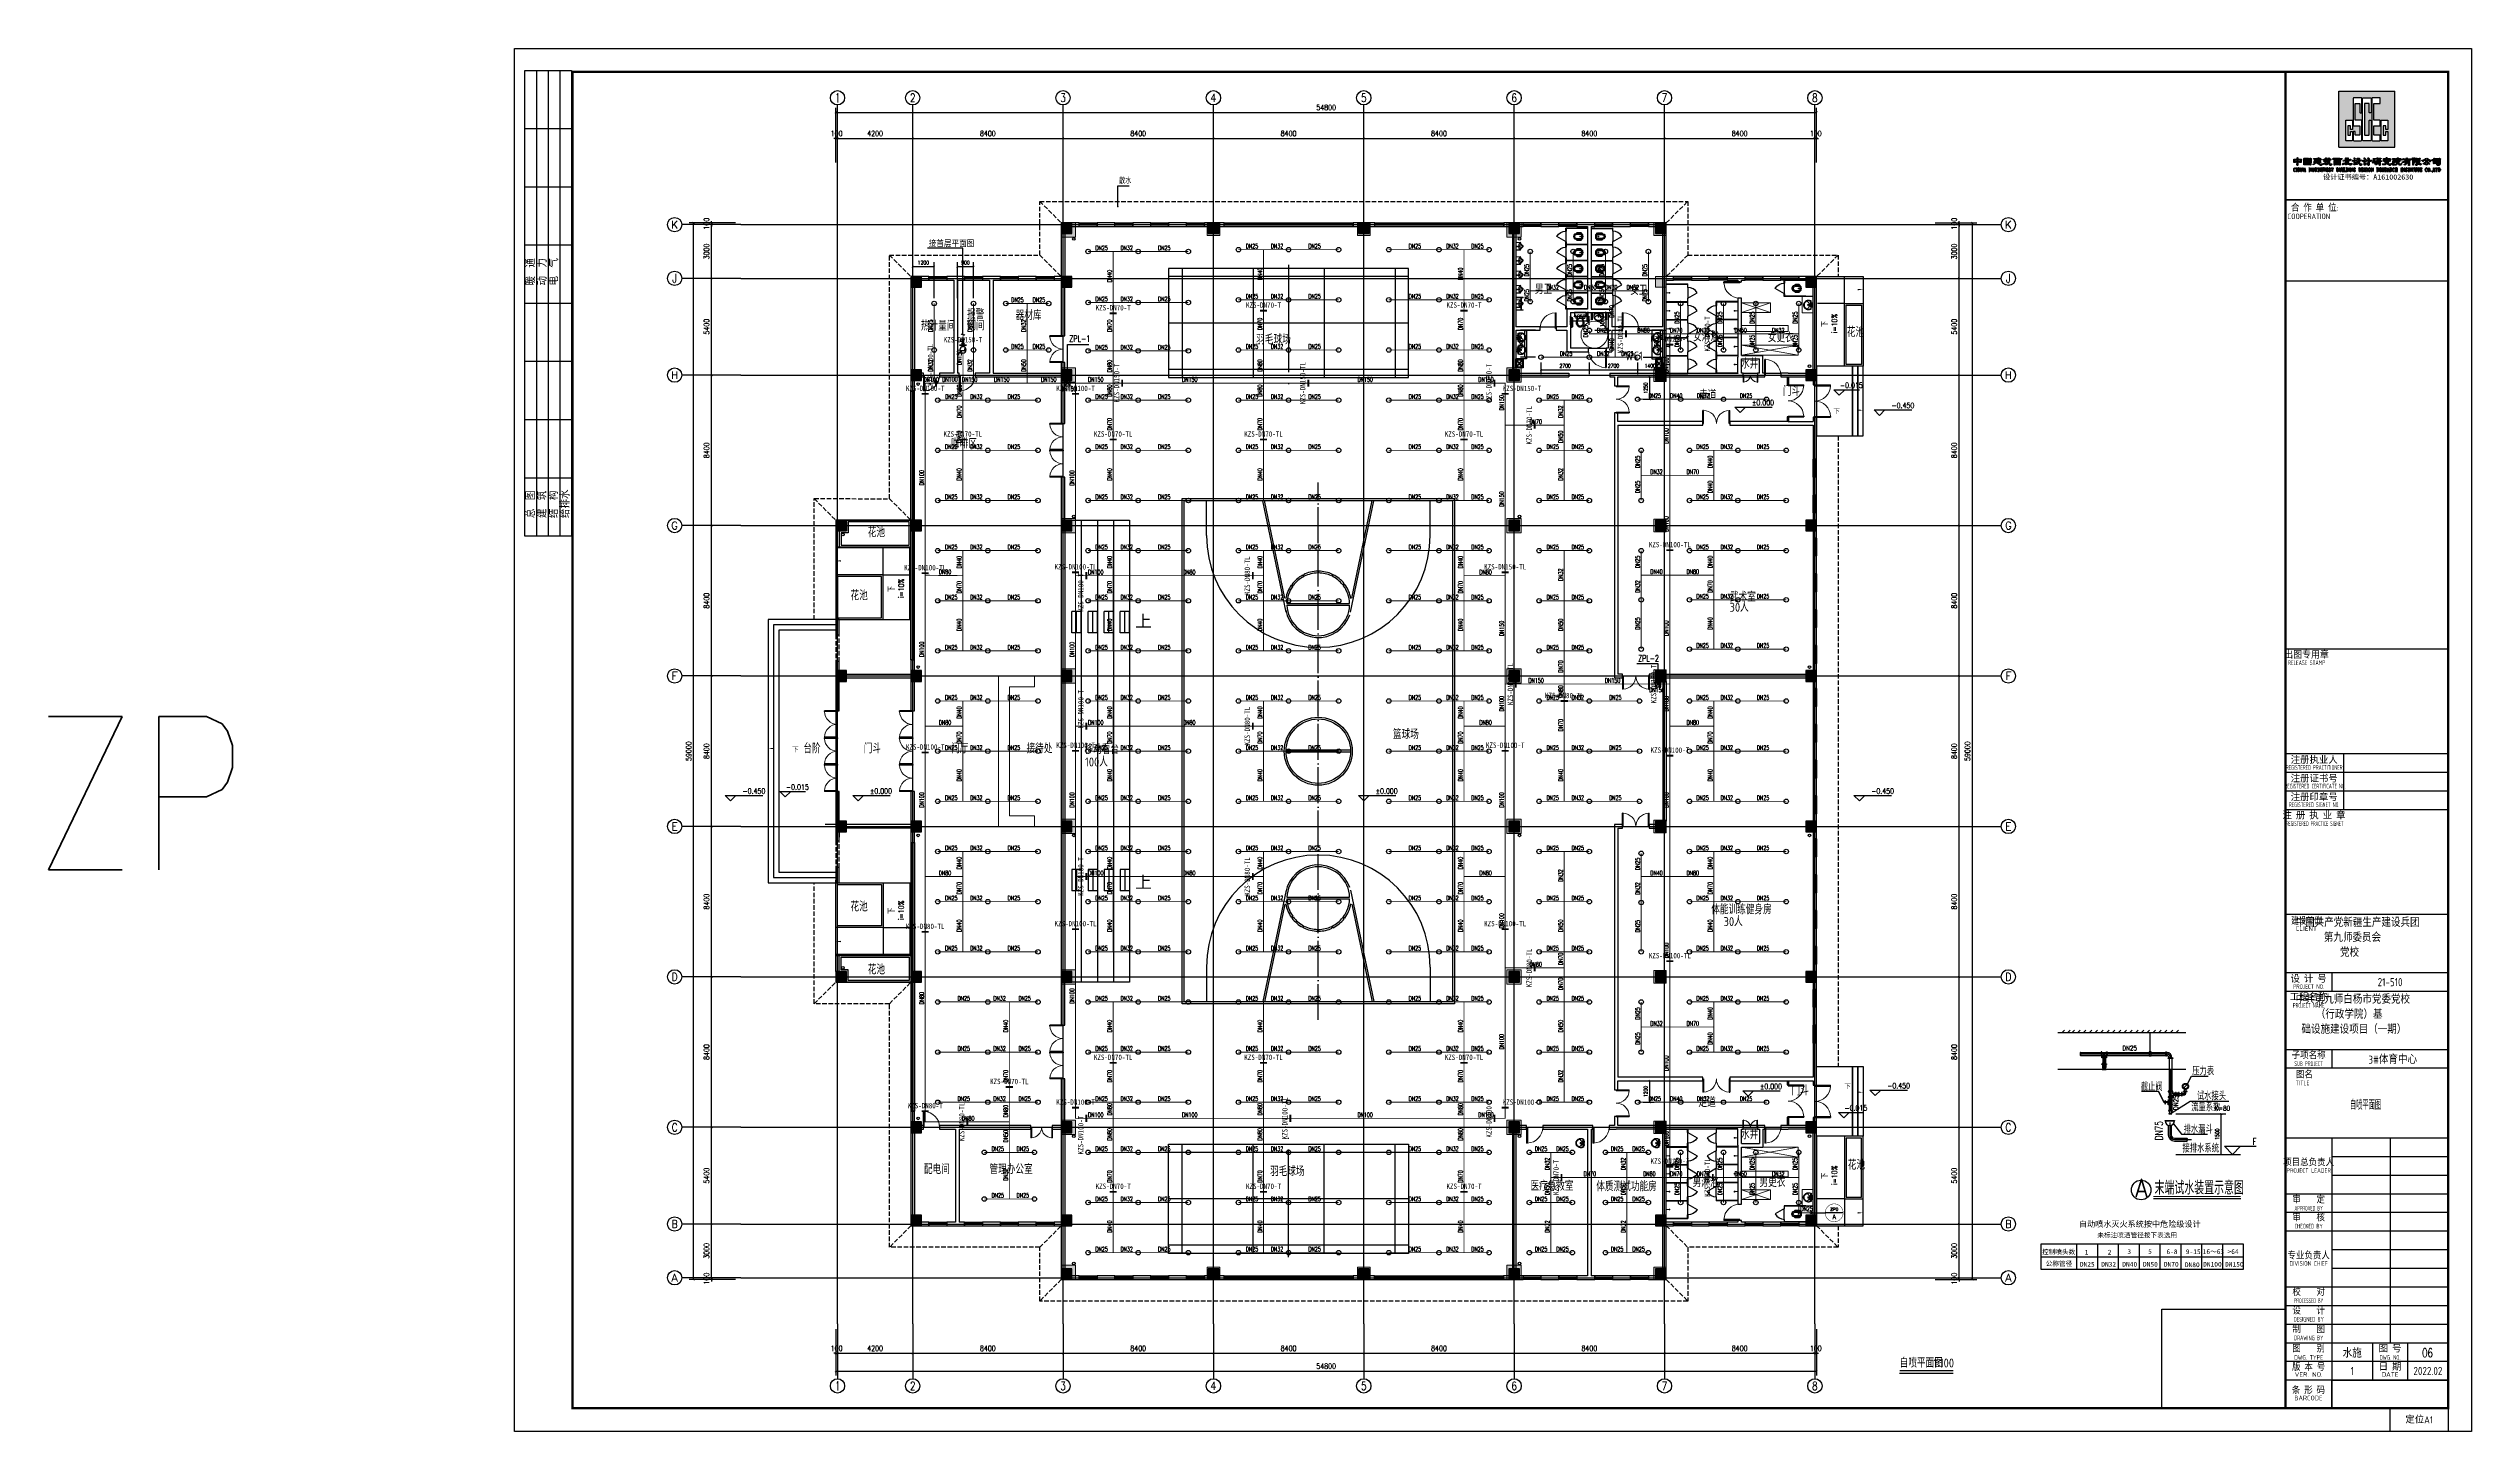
# Model space of a CAD drawing. Extents: x 817814 to 953178, y -139555 to 106956.
# Drawn here: x 817814 to 953178, y -139555 to -62335 of the extents above; entities that cross this region are included whole.
import ezdxf
from ezdxf.enums import TextEntityAlignment as Align

# ---------------------------------------------------------------- set-up
doc = ezdxf.new("R2010")
doc.units = 0
doc.header["$LTSCALE"] = 1000
doc.header["$MEASUREMENT"] = 0
for name, pattern in [('__DASH', [0.35, 0.25, -0.1]), ('CENTER', [50.8, 31.75, -6.35, 6.35, -6.35]), ('DASH', [0.35, 0.25, -0.1]), ('DOTE', [2.42, 2, -0.2, 0.02, -0.2])]:
    doc.linetypes.add(name, pattern=pattern)
doc.layers.add('15101', color=5, linetype='Continuous', lineweight=18)
doc.layers.add('E3-家具', color=8, linetype='Continuous', lineweight=5)
for name, color, linetype in [('A-ANNO-IDEN', 3, 'Continuous'), ('A-ANNO-TXT', 7, 'Continuous'), ('A-DOOR-HOLE', 161, 'Continuous'), ('A-Roof-Drng', 8, 'Continuous'), ('A-WALL-CURT', 111, 'Continuous'), ('A2-看线', 8, 'Continuous'), ('AXIS', 3, 'Continuous'), ('AXIS_TEXT', 7, 'Continuous'), ('BTTK', 7, 'Continuous'), ('COLUMN', 2, 'Continuous'), ('DIM_ELEV', 3, 'Continuous'), ('DIM_LEAD', 3, 'Continuous'), ('DIM_SYMB', 3, 'Continuous'), ('DOOR_FIRE', 4, 'Continuous'), ('DOTE', 8, 'Continuous'), ('E2-楼梯、坡道', 5, 'Continuous'), ('FLANGE', 7, 'Continuous'), ('HJ(环境-单体)', 135, 'Continuous'), ('Logo', 4, 'Continuous'), ('P-ANNO-DIMS', 4, 'Continuous'), ('P-ANNO-IDEN', 3, 'Continuous'), ('P-ANNO-LEVL', 3, 'Continuous'), ('P-ANNO-TXT', 211, 'Continuous'), ('P-DOMS-IDEN', 4, 'Continuous'), ('P-SPRN-EQPM', 161, 'Continuous'), ('P-SPRN-IDEN', 4, 'Continuous'), ('P-SPRN-NAZL', 3, 'Continuous'), ('P-SPRN-PIPE', 6, 'Continuous'), ('P-SPRN-VALV', 161, 'Continuous'), ('P-SPRN-VPIP', 161, 'Continuous'), ('P-SYMB', 3, 'Continuous'), ('PUB_DIM', 3, 'Continuous'), ('PUB_HATCH', 8, 'Continuous'), ('PUB_TEXT', 7, 'Continuous'), ('PUB_TITLE', 4, 'Continuous'), ('TWT_TEXT', 7, 'Continuous'), ('W-DIM', 7, 'Continuous'), ('W_DIM', 4, 'Continuous'), ('WALL', 2, 'Continuous'), ('WALL-MOVE', 6, 'Continuous'), ('WINDOW', 4, 'Continuous'), ('WP_CENTER', 5, 'CENTER'), ('WP_D', 4, 'Continuous'), ('WP_L_LG', 6, 'Continuous'), ('体育场地', 136, 'Continuous'), ('体育设施', 7, 'Continuous'), ('家具', 8, 'Continuous'), ('抗震支吊架', 2, 'Continuous'), ('散水', 151, '__DASH'), ('面积线', 3, 'Continuous')]:
    doc.layers.add(name, color=color, linetype=linetype)
for name, color, linetype, plot in [('定位矩形', 6, 'Continuous', False), ('建筑底图', 6, 'Continuous', False), ('条形码', 7, 'Continuous', False), ('验收章', 7, 'Continuous', False)]:
    doc.layers.add(name, color=color, linetype=linetype, plot=plot)
doc.styles.add('_TCH_AXIS', font='COMPLEX', dxfattribs={"bigfont": 'GBCBIG'})
doc.styles.add('_TCH_DIM', font='SIMPLEX', dxfattribs={"bigfont": 'GBCBIG'})
doc.styles.add('_TCH_DIM_T3', font='SIMPLEX', dxfattribs={"width": 0.705882, "bigfont": 'GBCBIG'})
doc.styles.add('_TWT_CIRCLE', font='COMPLEX', dxfattribs={"width": 1.1, "height": 3, "bigfont": 'HZTXT'})
doc.styles.add('_TWT_DIM_ELE', font='SIMPLEX', dxfattribs={"width": 0.8, "height": 2.5, "bigfont": 'HZTXT'})
doc.styles.add('_TWT_PIPEDN', font='simplex.shx', dxfattribs={"width": 0.8, "height": 3.5, "bigfont": 'gbcbig.shx'})
doc.styles.add('_TWT_SERIAL', font='COMPLEX', dxfattribs={"width": 0.8, "height": 3, "bigfont": 'HZTXT'})
doc.styles.add('COMPLEX', font='COMPLEX')
doc.styles.add('H1', font='', dxfattribs={"width": 0.8})
doc.styles.add('HT', font='')
doc.styles.add('HZ', font='simplex.shx', dxfattribs={"width": 0.8, "bigfont": 'hztxt.shx'})
doc.styles.add('HZ(TK)', font='geniso.shx', dxfattribs={"width": 0.9, "bigfont": 'hztxt.shx'})
doc.styles.add('kzcad', font='', dxfattribs={"width": 0.8})
doc.styles.get("Standard").update_dxf_attribs({"font": 'GBENOR', "bigfont": 'GBCBIG'})
doc.styles.add('中西文等高字体', font='simplex.shx', dxfattribs={"width": 0.7, "bigfont": 'gbcbig.shx'})
doc.styles.add('黑体', font='')
doc.styles.get('H1').set_extended_font_data('SimSun')
doc.styles.get('HT').set_extended_font_data('SimHei')
doc.styles.get('kzcad').set_extended_font_data('SimSun')
doc.styles.get('黑体').set_extended_font_data('SimHei')
doc.dimstyles.new('_TCH_ARCH&&100', dxfattribs={"dimtxt": 297.5, "dimasz": 100, "dimexe": 250, "dimexo": 300, "dimgap": 126.25, "dimtad": 1, "dimdec": 0, "dimzin": 0, "dimdsep": 46, "dimtxsty": '_TCH_DIM_T3', "dimblk": 'ARCHTICK', "dimcen": 0.09, "dimclrt": 7, "dimazin": 2, "dimtfac": 1, "dimtdec": 0, "dimtix": 1, "dimtmove": 2, "dimatfit": 3, "dimfxl": 100, "dimtolj": 1, "dimtzin": 0, "dimarcsym": 0})
doc.dimstyles.new('_TWT_ARCH&&100', dxfattribs={"dimtxt": 212.5, "dimasz": 100, "dimexe": 250, "dimexo": 300, "dimgap": 118.75, "dimtad": 1, "dimdec": 0, "dimzin": 0, "dimdsep": 46, "dimtxsty": '_TCH_DIM_T3', "dimblk": 'ARCHTICK', "dimcen": 0.09, "dimclrt": 7, "dimazin": 2, "dimtfac": 1, "dimtdec": 0, "dimtix": 1, "dimtmove": 2, "dimatfit": 3, "dimfxl": 1, "dimtolj": 1, "dimtzin": 0, "dimarcsym": 0})

# ---------------------------------------------------------------- blocks, each defined once
blk = doc.blocks.new('HSDZHSHYAEJ')
at = {"layer": 'DOTE', "color": 0, "linetype": 'DOTE', "ltscale": 3}
blk.add_line((9324584, 5282425), (9317920, 5282425), dxfattribs=at)
at = {"layer": '体育场地', "color": 0}
for p, q in [((9318746, 5289125), (9318746, 5275725)), ((9321336, 5289125), (9321336, 5275725)), ((9323926, 5289125), (9323926, 5275725)), ((9324386, 5288375), (9318286, 5288375)), ((9324386, 5284405), (9318286, 5284405)), ((9324386, 5280445), (9318286, 5280445)), ((9324386, 5276475), (9318286, 5276475))]:
    blk.add_line(p, q, dxfattribs=at)
blk.add_lwpolyline([(9318286, 5275725), (9318286, 5289125), (9324386, 5289125), (9324386, 5275725)], close=True, dxfattribs=at)
blk = doc.blocks.new('$DorLib2D$00000228')
at = {"color": 0}
blk.add_line((0.5, 0), (0, 0.87), dxfattribs=at)
blk.add_arc((0.5, 0), 1, 120, 180, dxfattribs=at)
blk = doc.blocks.new('$lvtry$00000204')
at = {"color": 0}
for p, q in [((-109, -134, 0), (-210, -128, 0)), ((-107, -166, 0), (-210, -166, 0)), ((-106, -197, 0), (-210, -197, 0)), ((-104, -227, 0), (-210, -227, 0)), ((-103, -258, 0), (-210, -258, 0)), ((-101, -289, 0), (-210, -289, 0)), ((-100, -320, 0), (-210, -320, 0)), ((-191, -354, 0), (-99, -345, 0)), ((-106, -103, 0), (-182, -88, 0)), ((-109, -124, 0), (-97, -382, 0)), ((48, -60, 0), (-48, -60, 0)), ((-4, -470, 0), (4, -470, 0)), ((97, -382, 0), (109, -124, 0)), ((191, -354, 0), (99, -345, 0)), ((100, -320, 0), (210, -320, 0)), ((101, -289, 0), (210, -289, 0)), ((103, -258, 0), (210, -258, 0)), ((104, -227, 0), (210, -227, 0)), ((106, -103, 0), (182, -88, 0)), ((106, -197, 0), (210, -197, 0)), ((107, -166, 0), (210, -166, 0)), ((109, -134, 0), (210, -128, 0))]:
    blk.add_line(p, q, dxfattribs=at)
at = {"color": 0, "elevation": 0}
blk.add_lwpolyline([(184, -360, -0.046574), (191, -354, 0.2487975), (210, -318), (210, -128, 0.2184914), (198, -101), (90, -9, 0.179479), (67, 0), (-67, 0, 0.179479), (-90, -9), (-198, -101, 0.2184914), (-210, -128), (-210, -318, 0.2487975), (-191, -354, -0.046574), (-184, -360, -0.139709), (-135, -448, 0.1200301), (-120, -477, 0.2181079), (-4, -530), (4, -530, 0.2181079), (120, -477, 0.1200301), (135, -448, -0.139709)], format="xyb", close=True, dxfattribs=at)
at = {"color": 0, "const_width": 3, "elevation": 0}
blk.add_lwpolyline([(49, -153, 1), (-49, -153, 1)], format="xyb", close=True, dxfattribs=at)
at = {"color": 0}
for centre, radius, start, end in [((-48, -121, 0), 61, 90, 182.693), ((-4, -377, 0), 92.8, 182.693, 270), ((4, -377, 0), 92.8, 270, 357.307), ((48, -121, 0), 61, 357.307, 90)]:
    blk.add_arc(centre, radius, start, end, dxfattribs=at)
for p in [(0, 0), (0, -153, 0)]:
    blk.add_point(p, dxfattribs=at)
blk = doc.blocks.new('a es')
at = {"layer": '家具'}
for p, q in [((133985, -20934), (133985, -21094)), ((135195, -20934), (133985, -20934)), ((133985, -21094), (134005, -21094)), ((133985, -21694), (133985, -21094)), ((134005, -21094), (134005, -20954)), ((135195, -20954), (134005, -20954)), ((135195, -20954), (135195, -20934)), ((134005, -21694), (133985, -21694)), ((133985, -21694), (133985, -21854)), ((135195, -21854), (133985, -21854)), ((134005, -21834), (134005, -21694)), ((135195, -21834), (134005, -21834)), ((135195, -21854), (135195, -21834))]:
    blk.add_line(p, q, dxfattribs=at)
at = {"layer": '家具', "xscale": 600, "yscale": 600, "zscale": 20, "rotation": 90}
blk.add_blockref('$DorLib2D$00000228', (133995, -21394), dxfattribs=at)
at = {"layer": '家具', "yscale": -1, "rotation": 90}
blk.add_blockref('$lvtry$00000204', (134938, -21394, 0), dxfattribs=at)
blk = doc.blocks.new('WC1-P')
for p, q in [((-540, 0), (-540, -173)), ((-540, 0), (0, 0)), ((0, 0), (0, -173)), ((-510, -203), (-30, -203)), ((-447, -443), (-397, -203)), ((-93, -443), (-143, -203))]:
    blk.add_line(p, q)
blk.add_lwpolyline([(-447, -443, 0.067799), (-435, -531, 0.0800837), (-401, -604, 0.1070991), (-342, -662, 0.1392885), (-270, -682, 0.1392885), (-198, -662, 0.1070991), (-139, -604, 0.0800837), (-105, -531, 0.067799), (-93, -443, 0.067799)], format="xyb")
blk.add_lwpolyline([(-143, -443, 0.067799), (-153, -367, 0.0800837), (-180, -309, 0.1070991), (-227, -263, 0.1620019), (-270, -253, 0.1392885), (-316, -266, 0.1070991), (-360, -309, 0.0800837), (-387, -367, 0.067799), (-397, -443, 0.067799), (-387, -518, 0.0800837), (-360, -576, 0.1070991), (-316, -619, 0.1392885), (-270, -632, 0.1392885), (-224, -619, 0.1070991), (-180, -576, 0.0800837), (-153, -518, 0.067799)], format="xyb", close=True)
for centre, start, end in [((-510, -173), 180, 270), ((-30, -173), 270, 0)]:
    blk.add_arc(centre, 30, start, end)
blk = doc.blocks.new('WC_STL_6')
at = {"layer": '家具'}
for p, q in [((199, -5), (199, 0)), ((284, -5), (284, 0)), ((649, -5), (649, 0)), ((734, -5), (734, 0)), ((5, -758), (0, -758)), ((5, -842), (0, -842)), ((5, -842), (5, -758)), ((429, -778), (5, -778)), ((429, -822), (5, -822)), ((199, -5), (284, -5)), ((219, -20), (219, -5)), ((264, -20), (264, -5)), ((289, -45), (644, -45)), ((294, -90), (639, -90)), ((649, -5), (734, -5)), ((669, -20), (669, -5)), ((714, -20), (714, -5))]:
    blk.add_line(p, q, dxfattribs=at)
for centre, radius, start, end in [((290, -19), 70.9, 180.60962, 273.34024), ((289, -20), 25, 180, 270), ((429, -800), 22.5, 270, 90), ((643, -19), 70.9, 266.65976, 359.39038), ((644, -20), 25, 270, 0)]:
    blk.add_arc(centre, radius, start, end, dxfattribs=at)
at = {"layer": '家具', "rotation": 90}
blk.add_blockref('WC1-P', (10, -180), dxfattribs=at)
blk = doc.blocks.new('linyu')
at = {"layer": 'E3-家具'}
blk.add_line((9554025, 5311615), (9553866, 5311615), dxfattribs=at)
blk.add_circle((9554049, 5311615), 24.3, dxfattribs=at)
at = {"layer": '家具'}
for p, q in [((9553866, 5312125), (9555076, 5312125)), ((9553866, 5312125), (9553866, 5312105)), ((9553866, 5312105), (9555056, 5312105)), ((9555056, 5312105), (9555056, 5311915)), ((9555056, 5311915), (9555076, 5311915)), ((9555076, 5311915), (9555076, 5312125)), ((9555076, 5311915), (9555076, 5311315)), ((9553866, 5311125), (9555056, 5311125)), ((9553866, 5311125), (9553866, 5311105)), ((9553866, 5311105), (9555076, 5311105)), ((9555076, 5311315), (9555056, 5311315)), ((9555056, 5311315), (9555056, 5311125)), ((9555076, 5311105), (9555076, 5311315))]:
    blk.add_line(p, q, dxfattribs=at)
at = {"layer": '家具', "xscale": 600, "yscale": 600, "zscale": 20, "rotation": 270}
blk.add_blockref('$DorLib2D$00000228', (9555066, 5311615), dxfattribs=at)
blk = doc.blocks.new('zhuzi')
at = {"layer": '15101'}
h = blk.add_hatch(color=256, dxfattribs=at)
h.dxf.hatch_style = 1
h.paths.add_polyline_path([(50957, 5262), (51657, 5262), (51657, 5962), (50957, 5962)])
h.paths.add_polyline_path([(42757, 5162), (43557, 5162), (43557, 5962), (42757, 5962)])
h.paths.add_polyline_path([(34407, 5262), (35107, 5262), (35107, 5962), (34407, 5962)])
h.paths.add_polyline_path([(26007, 5262), (26707, 5262), (26707, 5962), (26007, 5962)])
h.paths.add_polyline_path([(17857, 5162), (18657, 5162), (18657, 5962), (17857, 5962)])
h.paths.add_polyline_path([(59457, 2362), (60057, 2362), (60057, 2962), (59457, 2962)])
h.paths.add_polyline_path([(51057, 2362), (51657, 2362), (51657, 2962), (51057, 2962)])
h.paths.add_polyline_path([(17857, 2362), (18457, 2362), (18457, 2962), (17857, 2962)])
h.paths.add_polyline_path([(9457, 2362), (10057, 2362), (10057, 2962), (9457, 2962)])
h.paths.add_polyline_path([(59457, -2838), (60057, -2838), (60057, -2238), (59457, -2238)])
h.paths.add_polyline_path([(50957, -2888), (51657, -2888), (51657, -2188), (50957, -2188)])
h.paths.add_polyline_path([(42757, -2938), (43557, -2938), (43557, -2138), (42757, -2138)])
h.paths.add_polyline_path([(17857, -2938), (18657, -2938), (18657, -2138), (17857, -2138)])
h.paths.add_polyline_path([(9457, -2838), (10057, -2838), (10057, -2238), (9457, -2238)])
h.paths.add_polyline_path([(59457, -11238), (60057, -11238), (60057, -10638), (59457, -10638)])
h.paths.add_polyline_path([(50957, -11288), (51657, -11288), (51657, -10588), (50957, -10588)])
h.paths.add_polyline_path([(42757, -11338), (43557, -11338), (43557, -10538), (42757, -10538)])
h.paths.add_polyline_path([(17857, -11338), (18657, -11338), (18657, -10538), (17857, -10538)])
h.paths.add_polyline_path([(9457, -11238), (10057, -11238), (10057, -10638), (9457, -10638)])
h.paths.add_polyline_path([(5257, -11238), (5857, -11238), (5857, -10638), (5257, -10638)])
h.paths.add_polyline_path([(59457, -19638), (60057, -19638), (60057, -19038), (59457, -19038)])
h.paths.add_polyline_path([(50957, -19688), (51657, -19688), (51657, -18988), (50957, -18988)])
h.paths.add_polyline_path([(42757, -19738), (43557, -19738), (43557, -18938), (42757, -18938)])
h.paths.add_polyline_path([(17857, -19738), (18657, -19738), (18657, -18938), (17857, -18938)])
h.paths.add_polyline_path([(9457, -19638), (10057, -19638), (10057, -19038), (9457, -19038)])
h.paths.add_polyline_path([(5257, -19638), (5857, -19638), (5857, -19038), (5257, -19038)])
h.paths.add_polyline_path([(59457, -28038), (60057, -28038), (60057, -27438), (59457, -27438)])
h.paths.add_polyline_path([(50957, -28088), (51657, -28088), (51657, -27388), (50957, -27388)])
h.paths.add_polyline_path([(42757, -28138), (43557, -28138), (43557, -27338), (42757, -27338)])
h.paths.add_polyline_path([(17857, -28138), (18657, -28138), (18657, -27338), (17857, -27338)])
h.paths.add_polyline_path([(9457, -28038), (10057, -28038), (10057, -27438), (9457, -27438)])
h.paths.add_polyline_path([(5257, -28038), (5857, -28038), (5857, -27438), (5257, -27438)])
h.paths.add_polyline_path([(59457, -36438), (60057, -36438), (60057, -35838), (59457, -35838)])
h.paths.add_polyline_path([(50957, -36488), (51657, -36488), (51657, -35788), (50957, -35788)])
h.paths.add_polyline_path([(42757, -36538), (43557, -36538), (43557, -35738), (42757, -35738)])
h.paths.add_polyline_path([(17857, -36538), (18657, -36538), (18657, -35738), (17857, -35738)])
h.paths.add_polyline_path([(9457, -36438), (10057, -36438), (10057, -35838), (9457, -35838)])
h.paths.add_polyline_path([(5257, -36438), (5857, -36438), (5857, -35838), (5257, -35838)])
h.paths.add_polyline_path([(59457, -44838), (60057, -44838), (60057, -44238), (59457, -44238)])
h.paths.add_polyline_path([(50957, -44888), (51657, -44888), (51657, -44188), (50957, -44188)])
h.paths.add_polyline_path([(42757, -44938), (43557, -44938), (43557, -44138), (42757, -44138)])
h.paths.add_polyline_path([(17857, -44938), (18657, -44938), (18657, -44138), (17857, -44138)])
h.paths.add_polyline_path([(9457, -44838), (10057, -44838), (10057, -44238), (9457, -44238)])
h.paths.add_polyline_path([(59457, -50038), (60057, -50038), (60057, -49438), (59457, -49438)])
h.paths.add_polyline_path([(51057, -50038), (51657, -50038), (51657, -49438), (51057, -49438)])
h.paths.add_polyline_path([(17857, -50038), (18457, -50038), (18457, -49438), (17857, -49438)])
h.paths.add_polyline_path([(9457, -50038), (10057, -50038), (10057, -49438), (9457, -49438)])
h.paths.add_polyline_path([(50957, -53038), (51657, -53038), (51657, -52338), (50957, -52338)])
h.paths.add_polyline_path([(42757, -53038), (43557, -53038), (43557, -52238), (42757, -52238)])
h.paths.add_polyline_path([(34407, -53038), (35107, -53038), (35107, -52338), (34407, -52338)])
h.paths.add_polyline_path([(26007, -53038), (26707, -53038), (26707, -52338), (26007, -52338)])
h.paths.add_polyline_path([(17857, -53038), (18657, -53038), (18657, -52238), (17857, -52238)])
at = {"layer": '15101', "linetype": 'Continuous'}
for points in [[(17857, 5162), (18657, 5162), (18657, 5962), (17857, 5962)], [(26007, 5262), (26707, 5262), (26707, 5962), (26007, 5962)], [(34407, 5262), (35107, 5262), (35107, 5962), (34407, 5962)], [(42757, 5162), (43557, 5162), (43557, 5962), (42757, 5962)], [(50957, 5262), (51657, 5262), (51657, 5962), (50957, 5962)], [(9457, 2362), (10057, 2362), (10057, 2962), (9457, 2962)], [(17857, 2362), (18457, 2362), (18457, 2962), (17857, 2962)], [(51057, 2362), (51657, 2362), (51657, 2962), (51057, 2962)], [(59457, 2362), (60057, 2362), (60057, 2962), (59457, 2962)], [(9457, -2838), (10057, -2838), (10057, -2238), (9457, -2238)], [(17857, -2938), (18657, -2938), (18657, -2138), (17857, -2138)], [(42757, -2938), (43557, -2938), (43557, -2138), (42757, -2138)], [(50957, -2888), (51657, -2888), (51657, -2188), (50957, -2188)], [(59457, -2838), (60057, -2838), (60057, -2238), (59457, -2238)], [(5257, -11238), (5857, -11238), (5857, -10638), (5257, -10638)], [(9457, -11238), (10057, -11238), (10057, -10638), (9457, -10638)], [(9457, -11238), (10057, -11238), (10057, -10638), (9457, -10638)], [(17857, -11338), (18657, -11338), (18657, -10538), (17857, -10538)], [(42757, -11338), (43557, -11338), (43557, -10538), (42757, -10538)], [(50957, -11288), (51657, -11288), (51657, -10588), (50957, -10588)], [(59457, -11238), (60057, -11238), (60057, -10638), (59457, -10638)], [(17857, -19738), (18657, -19738), (18657, -18938), (17857, -18938)], [(42757, -19738), (43557, -19738), (43557, -18938), (42757, -18938)], [(5257, -19638), (5857, -19638), (5857, -19038), (5257, -19038)], [(9457, -19638), (10057, -19638), (10057, -19038), (9457, -19038)], [(9457, -19638), (10057, -19638), (10057, -19038), (9457, -19038)], [(50957, -19688), (51657, -19688), (51657, -18988), (50957, -18988)], [(59457, -19638), (60057, -19638), (60057, -19038), (59457, -19038)], [(5257, -28038), (5857, -28038), (5857, -27438), (5257, -27438)], [(9457, -28038), (10057, -28038), (10057, -27438), (9457, -27438)], [(9457, -28038), (10057, -28038), (10057, -27438), (9457, -27438)], [(17857, -28138), (18657, -28138), (18657, -27338), (17857, -27338)], [(42757, -28138), (43557, -28138), (43557, -27338), (42757, -27338)], [(50957, -28088), (51657, -28088), (51657, -27388), (50957, -27388)], [(59457, -28038), (60057, -28038), (60057, -27438), (59457, -27438)], [(5257, -36438), (5857, -36438), (5857, -35838), (5257, -35838)], [(9457, -36438), (10057, -36438), (10057, -35838), (9457, -35838)], [(9457, -36438), (10057, -36438), (10057, -35838), (9457, -35838)], [(17857, -36538), (18657, -36538), (18657, -35738), (17857, -35738)], [(42757, -36538), (43557, -36538), (43557, -35738), (42757, -35738)], [(50957, -36488), (51657, -36488), (51657, -35788), (50957, -35788)], [(59457, -36438), (60057, -36438), (60057, -35838), (59457, -35838)], [(9457, -44838), (10057, -44838), (10057, -44238), (9457, -44238)], [(17857, -44938), (18657, -44938), (18657, -44138), (17857, -44138)], [(42757, -44938), (43557, -44938), (43557, -44138), (42757, -44138)], [(50957, -44888), (51657, -44888), (51657, -44188), (50957, -44188)], [(59457, -44838), (60057, -44838), (60057, -44238), (59457, -44238)], [(9457, -50038), (10057, -50038), (10057, -49438), (9457, -49438)], [(17857, -50038), (18457, -50038), (18457, -49438), (17857, -49438)], [(51057, -50038), (51657, -50038), (51657, -49438), (51057, -49438)], [(59457, -50038), (60057, -50038), (60057, -49438), (59457, -49438)], [(17857, -53038), (18657, -53038), (18657, -52238), (17857, -52238)], [(26007, -53038), (26707, -53038), (26707, -52338), (26007, -52338)], [(34407, -53038), (35107, -53038), (35107, -52338), (34407, -52338)], [(42757, -53038), (43557, -53038), (43557, -52238), (42757, -52238)], [(50957, -53038), (51657, -53038), (51657, -52338), (50957, -52338)]]:
    blk.add_lwpolyline(points, close=True, dxfattribs=at)
blk = doc.blocks.new('A$Cd0cbd1ce')
at = {"layer": '体育设施', "color": 0, "linetype": 'DOTE'}
blk.add_line((7600, 0), (7600, 30000), dxfattribs=at)
at = {"layer": '体育设施', "color": 0}
for p, q in [((100, 29000), (15100, 29000)), ((100, 1000), (100, 29000)), ((1350, 27050), (1350, 29000)), ((5801, 22767), (4502, 28980)), ((5730, 23537), (4600, 29000)), ((9399, 22767), (10698, 28980)), ((9470, 23537), (10600, 29000)), ((13850, 27050), (13850, 29000)), ((15100, 29000), (15100, 1000)), ((6727, 24832), (6774, 24743)), ((6772, 24854), (6815, 24764)), ((7570, 25050), (7570, 24950)), ((7620, 25050), (7620, 24950)), ((8381, 24878), (8334, 24788)), ((8426, 24856), (8380, 24767)), ((5851, 23250), (9349, 23250)), ((5851, 23150), (9349, 23150)), ((6089, 24269), (6169, 24208)), ((6119, 24309), (6199, 24249)), ((9046, 24354), (8966, 24293)), ((9077, 24315), (8997, 24254)), ((9077, 24315), (8997, 24254)), ((9400, 15050), (5802, 15050)), ((9400, 14950), (5802, 14950)), ((5801, 7233), (4502, 1020)), ((5851, 6850), (9349, 6850)), ((9399, 7233), (10698, 1020)), ((5730, 6463), (4600, 1000)), ((5851, 6750), (9349, 6750)), ((6089, 5731), (6169, 5792)), ((6119, 5691), (6199, 5751)), ((9046, 5646), (8966, 5707)), ((9077, 5685), (8997, 5746)), ((9470, 6463), (10600, 1000)), ((6727, 5168), (6774, 5257)), ((6772, 5146), (6815, 5236)), ((7570, 4950), (7570, 5050)), ((7620, 4950), (7620, 5050)), ((8381, 5122), (8334, 5212)), ((8426, 5144), (8380, 5233)), ((1350, 2950), (1350, 1000)), ((13850, 2950), (13850, 1000)), ((15100, 1000), (100, 1000))]:
    blk.add_line(p, q, dxfattribs=at)
blk.add_lwpolyline([(15200, 29100), (15200, 900), (0, 900), (0, 29100)], close=True, dxfattribs=at)
for radius in [1900, 1800]:
    blk.add_circle((7600, 15000), radius, dxfattribs=at)
for centre, radius, start, end in [((7600, 27050), 6250, 180, 0), ((7600, 23200), 1850, 118.13925, 143.18105), ((7600, 23200), 1750, 118.15193, 143.17197), ((7600, 23200), 1850, 90.91831, 116.59053), ((7600, 23200), 1750, 90.97445, 116.64289), ((7600, 23200), 1850, 65.04294, 89.36972), ((7600, 23200), 1750, 65.18453, 89.34239), ((7600, 23200), 1750, 38.66181, 63.53737), ((7600, 23200), 1850, 38.59656, 63.49422), ((7600, 23200), 1850, 144.72978, 169.77158), ((7600, 23200), 1750, 144.83682, 178.40825), ((7600, 23200), 1750, 181.59175, 358.40825), ((7600, 23200), 1750, 1.59175, 37.02473), ((7600, 23200), 1850, 10.22842, 37.04783), ((7599, 23198), 1849, 190.05016, 341.6686), ((7600, 2950), 6250, 0, 180), ((7599, 6802), 1849, 18.3314, 169.94984), ((7600, 6800), 1750, 1.59175, 178.40825), ((7600, 6800), 1850, 190.22842, 215.27022), ((7600, 6800), 1750, 181.59175, 215.16318), ((7600, 6800), 1850, 216.81895, 241.86075), ((7600, 6800), 1750, 216.82803, 241.84807), ((7600, 6800), 1750, 296.46263, 321.33819), ((7600, 6800), 1850, 296.50578, 321.40344), ((7600, 6800), 1750, 322.97527, 358.40825), ((7600, 6800), 1850, 322.95217, 349.77158), ((7600, 6800), 1850, 243.40947, 269.08169), ((7600, 6800), 1750, 243.35711, 269.02555), ((7600, 6800), 1750, 270.65761, 294.81547), ((7600, 6800), 1850, 270.63028, 294.95706)]:
    blk.add_arc(centre, radius, start, end, dxfattribs=at)
blk = doc.blocks.new('_ArchTick')
at = {"color": 0, "linetype": 'ByBlock', "const_width": 0.4}
blk.add_lwpolyline([(-0.5, -0.5), (0.5, 0.5)], dxfattribs=at)
blk = doc.blocks.new('*D238')
at = {"layer": 'Defpoints', "color": 0, "transparency": 16777216}
for p in [(579033, 113938), (581423, 113938), (579033, 54938)]:
    blk.add_point(p, dxfattribs=at)
at = {"layer": 'PUB_DIM', "color": 0, "lineweight": -2, "transparency": 16777216}
for p, q in [((579333, 113938), (581673, 113938)), ((581423, 54938), (581423, 113938)), ((579333, 54938), (581673, 54938))]:
    blk.add_line(p, q, dxfattribs=at)
at = {"layer": 'PUB_DIM', "color": 0, "lineweight": -2, "transparency": 16777216, "xscale": 100, "yscale": 100, "zscale": 100}
for p, rotation in [((581423, 113938), 90), ((581423, 54938), 270)]:
    blk.add_blockref('_ArchTick', p, dxfattribs=dict(at, rotation=rotation))
at = {"layer": 'PUB_DIM', "color": 7, "transparency": 16777216, "insert": (581148, 84438), "char_height": 297.5, "attachment_point": 5, "rotation": 90, "style": '_TCH_DIM_T3'}
blk.add_mtext('\\A1;59000', dxfattribs=at)
blk = doc.blocks.new('*D239')
at = {"layer": 'Defpoints', "color": 0, "transparency": 16777216}
for p in [(509982, 113938), (512626, 113938), (512626, 54938)]:
    blk.add_point(p, dxfattribs=at)
at = {"layer": 'PUB_DIM', "color": 0, "lineweight": -2, "transparency": 16777216}
for p, q in [((512326, 113938), (509732, 113938)), ((509982, 54938), (509982, 113938)), ((512326, 54938), (509732, 54938))]:
    blk.add_line(p, q, dxfattribs=at)
at = {"layer": 'PUB_DIM', "color": 0, "lineweight": -2, "transparency": 16777216, "xscale": 100, "yscale": 100, "zscale": 100}
for p, rotation in [((509982, 113938), 90), ((509982, 54938), 270)]:
    blk.add_blockref('_ArchTick', p, dxfattribs=dict(at, rotation=rotation))
at = {"layer": 'PUB_DIM', "color": 7, "transparency": 16777216, "insert": (509707, 84438), "char_height": 297.5, "attachment_point": 5, "rotation": 90, "style": '_TCH_DIM_T3'}
blk.add_mtext('\\A1;59000', dxfattribs=at)
blk = doc.blocks.new('*D240')
at = {"layer": 'Defpoints', "color": 0, "transparency": 16777216}
for p in [(572721, 120106), (517921, 117911), (572721, 117911)]:
    blk.add_point(p, dxfattribs=at)
at = {"layer": 'PUB_DIM', "color": 0, "lineweight": -2, "transparency": 16777216}
for p, q in [((517921, 118211), (517921, 120356)), ((517921, 120106), (572721, 120106)), ((572721, 118211), (572721, 120356))]:
    blk.add_line(p, q, dxfattribs=at)
at = {"layer": 'PUB_DIM', "color": 0, "lineweight": -2, "transparency": 16777216, "xscale": 100, "yscale": 100, "zscale": 100, "rotation": 180}
blk.add_blockref('_ArchTick', (517921, 120106), dxfattribs=at)
at = {"layer": 'PUB_DIM', "color": 0, "lineweight": -2, "transparency": 16777216, "xscale": 100, "yscale": 100, "zscale": 100}
blk.add_blockref('_ArchTick', (572721, 120106), dxfattribs=at)
at = {"layer": 'PUB_DIM', "color": 7, "transparency": 16777216, "insert": (545321, 120381), "char_height": 297.5, "attachment_point": 5, "style": '_TCH_DIM_T3'}
blk.add_mtext('\\A1;54800', dxfattribs=at)
blk = doc.blocks.new('*D241')
at = {"layer": 'Defpoints', "color": 0, "transparency": 16777216}
for p in [(517921, 52467), (572721, 52467), (572721, 49822)]:
    blk.add_point(p, dxfattribs=at)
at = {"layer": 'PUB_DIM', "color": 0, "lineweight": -2, "transparency": 16777216}
for p, q in [((517921, 52167), (517921, 49572)), ((572721, 52167), (572721, 49572)), ((517921, 49822), (572721, 49822))]:
    blk.add_line(p, q, dxfattribs=at)
at = {"layer": 'PUB_DIM', "color": 0, "lineweight": -2, "transparency": 16777216, "xscale": 100, "yscale": 100, "zscale": 100, "rotation": 180}
blk.add_blockref('_ArchTick', (517921, 49822), dxfattribs=at)
at = {"layer": 'PUB_DIM', "color": 0, "lineweight": -2, "transparency": 16777216, "xscale": 100, "yscale": 100, "zscale": 100}
blk.add_blockref('_ArchTick', (572721, 49822), dxfattribs=at)
at = {"layer": 'PUB_DIM', "color": 7, "transparency": 16777216, "insert": (545321, 50097), "char_height": 297.5, "attachment_point": 5, "style": '_TCH_DIM_T3'}
blk.add_mtext('\\A1;54800', dxfattribs=at)
blk = doc.blocks.new('*D242')
at = {"layer": 'Defpoints', "color": 0, "transparency": 16777216}
for p in [(579033, 55038), (579033, 54938), (580677, 55038)]:
    blk.add_point(p, dxfattribs=at)
at = {"layer": 'PUB_DIM', "color": 0, "lineweight": -2, "transparency": 16777216}
for p, q in [((579333, 55038), (580927, 55038)), ((579333, 54938), (580927, 54938)), ((580677, 55038), (580677, 55138)), ((580677, 54938), (580677, 55038)), ((580677, 54938), (580677, 54838))]:
    blk.add_line(p, q, dxfattribs=at)
at = {"layer": 'PUB_DIM', "color": 0, "lineweight": -2, "transparency": 16777216, "xscale": 100, "yscale": 100, "zscale": 100}
for p, rotation in [((580677, 55038), 270), ((580677, 54938), 90)]:
    blk.add_blockref('_ArchTick', p, dxfattribs=dict(at, rotation=rotation))
at = {"layer": 'PUB_DIM', "color": 7, "transparency": 16777216, "insert": (580402, 54988), "char_height": 297.5, "attachment_point": 5, "rotation": 90, "style": '_TCH_DIM_T3'}
blk.add_mtext('\\A1;100', dxfattribs=at)
blk = doc.blocks.new('*D243')
at = {"layer": 'Defpoints', "color": 0, "transparency": 16777216}
for p in [(579033, 58038), (580677, 58038), (579033, 55038)]:
    blk.add_point(p, dxfattribs=at)
at = {"layer": 'PUB_DIM', "color": 0, "lineweight": -2, "transparency": 16777216}
for p, q in [((579333, 58038), (580927, 58038)), ((580677, 55038), (580677, 58038)), ((579333, 55038), (580927, 55038))]:
    blk.add_line(p, q, dxfattribs=at)
at = {"layer": 'PUB_DIM', "color": 0, "lineweight": -2, "transparency": 16777216, "xscale": 100, "yscale": 100, "zscale": 100}
for p, rotation in [((580677, 58038), 90), ((580677, 55038), 270)]:
    blk.add_blockref('_ArchTick', p, dxfattribs=dict(at, rotation=rotation))
at = {"layer": 'PUB_DIM', "color": 7, "transparency": 16777216, "insert": (580402, 56538), "char_height": 297.5, "attachment_point": 5, "rotation": 90, "style": '_TCH_DIM_T3'}
blk.add_mtext('\\A1;3000', dxfattribs=at)
blk = doc.blocks.new('*D244')
at = {"layer": 'Defpoints', "color": 0, "transparency": 16777216}
for p in [(579033, 63438), (580677, 63438), (579033, 58038)]:
    blk.add_point(p, dxfattribs=at)
at = {"layer": 'PUB_DIM', "color": 0, "lineweight": -2, "transparency": 16777216}
for p, q in [((579333, 63438), (580927, 63438)), ((580677, 58038), (580677, 63438)), ((579333, 58038), (580927, 58038))]:
    blk.add_line(p, q, dxfattribs=at)
at = {"layer": 'PUB_DIM', "color": 0, "lineweight": -2, "transparency": 16777216, "xscale": 100, "yscale": 100, "zscale": 100}
for p, rotation in [((580677, 63438), 90), ((580677, 58038), 270)]:
    blk.add_blockref('_ArchTick', p, dxfattribs=dict(at, rotation=rotation))
at = {"layer": 'PUB_DIM', "color": 7, "transparency": 16777216, "insert": (580402, 60738), "char_height": 297.5, "attachment_point": 5, "rotation": 90, "style": '_TCH_DIM_T3'}
blk.add_mtext('\\A1;5400', dxfattribs=at)
blk = doc.blocks.new('*D245')
at = {"layer": 'Defpoints', "color": 0, "transparency": 16777216}
for p in [(579033, 71838), (580677, 71838), (579033, 63438)]:
    blk.add_point(p, dxfattribs=at)
at = {"layer": 'PUB_DIM', "color": 0, "lineweight": -2, "transparency": 16777216}
for p, q in [((579333, 71838), (580927, 71838)), ((580677, 63438), (580677, 71838)), ((579333, 63438), (580927, 63438))]:
    blk.add_line(p, q, dxfattribs=at)
at = {"layer": 'PUB_DIM', "color": 0, "lineweight": -2, "transparency": 16777216, "xscale": 100, "yscale": 100, "zscale": 100}
for p, rotation in [((580677, 71838), 90), ((580677, 63438), 270)]:
    blk.add_blockref('_ArchTick', p, dxfattribs=dict(at, rotation=rotation))
at = {"layer": 'PUB_DIM', "color": 7, "transparency": 16777216, "insert": (580402, 67638), "char_height": 297.5, "attachment_point": 5, "rotation": 90, "style": '_TCH_DIM_T3'}
blk.add_mtext('\\A1;8400', dxfattribs=at)
blk = doc.blocks.new('*D246')
at = {"layer": 'Defpoints', "color": 0, "transparency": 16777216}
for p in [(579033, 80238), (580677, 80238), (579033, 71838)]:
    blk.add_point(p, dxfattribs=at)
at = {"layer": 'PUB_DIM', "color": 0, "lineweight": -2, "transparency": 16777216}
for p, q in [((579333, 80238), (580927, 80238)), ((580677, 71838), (580677, 80238)), ((579333, 71838), (580927, 71838))]:
    blk.add_line(p, q, dxfattribs=at)
at = {"layer": 'PUB_DIM', "color": 0, "lineweight": -2, "transparency": 16777216, "xscale": 100, "yscale": 100, "zscale": 100}
for p, rotation in [((580677, 80238), 90), ((580677, 71838), 270)]:
    blk.add_blockref('_ArchTick', p, dxfattribs=dict(at, rotation=rotation))
at = {"layer": 'PUB_DIM', "color": 7, "transparency": 16777216, "insert": (580402, 76038), "char_height": 297.5, "attachment_point": 5, "rotation": 90, "style": '_TCH_DIM_T3'}
blk.add_mtext('\\A1;8400', dxfattribs=at)
blk = doc.blocks.new('*D247')
at = {"layer": 'Defpoints', "color": 0, "transparency": 16777216}
for p in [(579033, 88638), (580677, 88638), (579033, 80238)]:
    blk.add_point(p, dxfattribs=at)
at = {"layer": 'PUB_DIM', "color": 0, "lineweight": -2, "transparency": 16777216}
for p, q in [((579333, 88638), (580927, 88638)), ((580677, 80238), (580677, 88638)), ((579333, 80238), (580927, 80238))]:
    blk.add_line(p, q, dxfattribs=at)
at = {"layer": 'PUB_DIM', "color": 0, "lineweight": -2, "transparency": 16777216, "xscale": 100, "yscale": 100, "zscale": 100}
for p, rotation in [((580677, 88638), 90), ((580677, 80238), 270)]:
    blk.add_blockref('_ArchTick', p, dxfattribs=dict(at, rotation=rotation))
at = {"layer": 'PUB_DIM', "color": 7, "transparency": 16777216, "insert": (580402, 84438), "char_height": 297.5, "attachment_point": 5, "rotation": 90, "style": '_TCH_DIM_T3'}
blk.add_mtext('\\A1;8400', dxfattribs=at)
blk = doc.blocks.new('*D248')
at = {"layer": 'Defpoints', "color": 0, "transparency": 16777216}
for p in [(579033, 97038), (580677, 97038), (579033, 88638)]:
    blk.add_point(p, dxfattribs=at)
at = {"layer": 'PUB_DIM', "color": 0, "lineweight": -2, "transparency": 16777216}
for p, q in [((579333, 97038), (580927, 97038)), ((580677, 88638), (580677, 97038)), ((579333, 88638), (580927, 88638))]:
    blk.add_line(p, q, dxfattribs=at)
at = {"layer": 'PUB_DIM', "color": 0, "lineweight": -2, "transparency": 16777216, "xscale": 100, "yscale": 100, "zscale": 100}
for p, rotation in [((580677, 97038), 90), ((580677, 88638), 270)]:
    blk.add_blockref('_ArchTick', p, dxfattribs=dict(at, rotation=rotation))
at = {"layer": 'PUB_DIM', "color": 7, "transparency": 16777216, "insert": (580402, 92838), "char_height": 297.5, "attachment_point": 5, "rotation": 90, "style": '_TCH_DIM_T3'}
blk.add_mtext('\\A1;8400', dxfattribs=at)
blk = doc.blocks.new('*D249')
at = {"layer": 'Defpoints', "color": 0, "transparency": 16777216}
for p in [(579033, 105438), (580677, 105438), (579033, 97038)]:
    blk.add_point(p, dxfattribs=at)
at = {"layer": 'PUB_DIM', "color": 0, "lineweight": -2, "transparency": 16777216}
for p, q in [((579333, 105438), (580927, 105438)), ((580677, 97038), (580677, 105438)), ((579333, 97038), (580927, 97038))]:
    blk.add_line(p, q, dxfattribs=at)
at = {"layer": 'PUB_DIM', "color": 0, "lineweight": -2, "transparency": 16777216, "xscale": 100, "yscale": 100, "zscale": 100}
for p, rotation in [((580677, 105438), 90), ((580677, 97038), 270)]:
    blk.add_blockref('_ArchTick', p, dxfattribs=dict(at, rotation=rotation))
at = {"layer": 'PUB_DIM', "color": 7, "transparency": 16777216, "insert": (580402, 101238), "char_height": 297.5, "attachment_point": 5, "rotation": 90, "style": '_TCH_DIM_T3'}
blk.add_mtext('\\A1;8400', dxfattribs=at)
blk = doc.blocks.new('*D250')
at = {"layer": 'Defpoints', "color": 0, "transparency": 16777216}
for p in [(579033, 110838), (580677, 110838), (579033, 105438)]:
    blk.add_point(p, dxfattribs=at)
at = {"layer": 'PUB_DIM', "color": 0, "lineweight": -2, "transparency": 16777216}
for p, q in [((579333, 110838), (580927, 110838)), ((580677, 105438), (580677, 110838)), ((579333, 105438), (580927, 105438))]:
    blk.add_line(p, q, dxfattribs=at)
at = {"layer": 'PUB_DIM', "color": 0, "lineweight": -2, "transparency": 16777216, "xscale": 100, "yscale": 100, "zscale": 100}
for p, rotation in [((580677, 110838), 90), ((580677, 105438), 270)]:
    blk.add_blockref('_ArchTick', p, dxfattribs=dict(at, rotation=rotation))
at = {"layer": 'PUB_DIM', "color": 7, "transparency": 16777216, "insert": (580402, 108138), "char_height": 297.5, "attachment_point": 5, "rotation": 90, "style": '_TCH_DIM_T3'}
blk.add_mtext('\\A1;5400', dxfattribs=at)
blk = doc.blocks.new('*D251')
at = {"layer": 'Defpoints', "color": 0, "transparency": 16777216}
for p in [(579033, 113838), (580677, 113838), (579033, 110838)]:
    blk.add_point(p, dxfattribs=at)
at = {"layer": 'PUB_DIM', "color": 0, "lineweight": -2, "transparency": 16777216}
for p, q in [((579333, 113838), (580927, 113838)), ((580677, 110838), (580677, 113838)), ((579333, 110838), (580927, 110838))]:
    blk.add_line(p, q, dxfattribs=at)
at = {"layer": 'PUB_DIM', "color": 0, "lineweight": -2, "transparency": 16777216, "xscale": 100, "yscale": 100, "zscale": 100}
for p, rotation in [((580677, 113838), 90), ((580677, 110838), 270)]:
    blk.add_blockref('_ArchTick', p, dxfattribs=dict(at, rotation=rotation))
at = {"layer": 'PUB_DIM', "color": 7, "transparency": 16777216, "insert": (580402, 112338), "char_height": 297.5, "attachment_point": 5, "rotation": 90, "style": '_TCH_DIM_T3'}
blk.add_mtext('\\A1;3000', dxfattribs=at)
blk = doc.blocks.new('*D252')
at = {"layer": 'Defpoints', "color": 0, "transparency": 16777216}
for p in [(579033, 113938), (579033, 113838), (580677, 113938)]:
    blk.add_point(p, dxfattribs=at)
at = {"layer": 'PUB_DIM', "color": 0, "lineweight": -2, "transparency": 16777216}
for p, q in [((579333, 113938), (580927, 113938)), ((579333, 113838), (580927, 113838)), ((580677, 113938), (580677, 114038)), ((580677, 113838), (580677, 113938)), ((580677, 113838), (580677, 113738))]:
    blk.add_line(p, q, dxfattribs=at)
at = {"layer": 'PUB_DIM', "color": 0, "lineweight": -2, "transparency": 16777216, "xscale": 100, "yscale": 100, "zscale": 100}
for p, rotation in [((580677, 113938), 270), ((580677, 113838), 90)]:
    blk.add_blockref('_ArchTick', p, dxfattribs=dict(at, rotation=rotation))
at = {"layer": 'PUB_DIM', "color": 7, "transparency": 16777216, "insert": (580402, 113888), "char_height": 297.5, "attachment_point": 5, "rotation": 90, "style": '_TCH_DIM_T3'}
blk.add_mtext('\\A1;100', dxfattribs=at)
blk = doc.blocks.new('*D253')
at = {"layer": 'Defpoints', "color": 0, "transparency": 16777216}
for p in [(518021, 118656), (517921, 117011), (518021, 117011)]:
    blk.add_point(p, dxfattribs=at)
at = {"layer": 'PUB_DIM', "color": 0, "lineweight": -2, "transparency": 16777216}
for p, q in [((517921, 118656), (517821, 118656)), ((517921, 117311), (517921, 118906)), ((517921, 118656), (518021, 118656)), ((518021, 117311), (518021, 118906)), ((518021, 118656), (518121, 118656))]:
    blk.add_line(p, q, dxfattribs=at)
at = {"layer": 'PUB_DIM', "color": 0, "lineweight": -2, "transparency": 16777216, "xscale": 100, "yscale": 100, "zscale": 100}
blk.add_blockref('_ArchTick', (517921, 118656), dxfattribs=at)
at = {"layer": 'PUB_DIM', "color": 0, "lineweight": -2, "transparency": 16777216, "xscale": 100, "yscale": 100, "zscale": 100, "rotation": 180}
blk.add_blockref('_ArchTick', (518021, 118656), dxfattribs=at)
at = {"layer": 'PUB_DIM', "color": 7, "transparency": 16777216, "insert": (517971, 118931), "char_height": 297.5, "attachment_point": 5, "style": '_TCH_DIM_T3'}
blk.add_mtext('\\A1;100', dxfattribs=at)
blk = doc.blocks.new('*D254')
at = {"layer": 'Defpoints', "color": 0, "transparency": 16777216}
for p in [(522221, 118656), (518021, 117011), (522221, 117011)]:
    blk.add_point(p, dxfattribs=at)
at = {"layer": 'PUB_DIM', "color": 0, "lineweight": -2, "transparency": 16777216}
for p, q in [((518021, 117311), (518021, 118906)), ((518021, 118656), (522221, 118656)), ((522221, 117311), (522221, 118906))]:
    blk.add_line(p, q, dxfattribs=at)
at = {"layer": 'PUB_DIM', "color": 0, "lineweight": -2, "transparency": 16777216, "xscale": 100, "yscale": 100, "zscale": 100, "rotation": 180}
blk.add_blockref('_ArchTick', (518021, 118656), dxfattribs=at)
at = {"layer": 'PUB_DIM', "color": 0, "lineweight": -2, "transparency": 16777216, "xscale": 100, "yscale": 100, "zscale": 100}
blk.add_blockref('_ArchTick', (522221, 118656), dxfattribs=at)
at = {"layer": 'PUB_DIM', "color": 7, "transparency": 16777216, "insert": (520121, 118931), "char_height": 297.5, "attachment_point": 5, "style": '_TCH_DIM_T3'}
blk.add_mtext('\\A1;4200', dxfattribs=at)
blk = doc.blocks.new('*D255')
at = {"layer": 'Defpoints', "color": 0, "transparency": 16777216}
for p in [(530621, 118656), (522221, 117011), (530621, 117011)]:
    blk.add_point(p, dxfattribs=at)
at = {"layer": 'PUB_DIM', "color": 0, "lineweight": -2, "transparency": 16777216}
for p, q in [((522221, 117311), (522221, 118906)), ((522221, 118656), (530621, 118656)), ((530621, 117311), (530621, 118906))]:
    blk.add_line(p, q, dxfattribs=at)
at = {"layer": 'PUB_DIM', "color": 0, "lineweight": -2, "transparency": 16777216, "xscale": 100, "yscale": 100, "zscale": 100, "rotation": 180}
blk.add_blockref('_ArchTick', (522221, 118656), dxfattribs=at)
at = {"layer": 'PUB_DIM', "color": 0, "lineweight": -2, "transparency": 16777216, "xscale": 100, "yscale": 100, "zscale": 100}
blk.add_blockref('_ArchTick', (530621, 118656), dxfattribs=at)
at = {"layer": 'PUB_DIM', "color": 7, "transparency": 16777216, "insert": (526421, 118931), "char_height": 297.5, "attachment_point": 5, "style": '_TCH_DIM_T3'}
blk.add_mtext('\\A1;8400', dxfattribs=at)
blk = doc.blocks.new('*D256')
at = {"layer": 'Defpoints', "color": 0, "transparency": 16777216}
for p in [(539021, 118656), (530621, 117011), (539021, 117011)]:
    blk.add_point(p, dxfattribs=at)
at = {"layer": 'PUB_DIM', "color": 0, "lineweight": -2, "transparency": 16777216}
for p, q in [((530621, 117311), (530621, 118906)), ((530621, 118656), (539021, 118656)), ((539021, 117311), (539021, 118906))]:
    blk.add_line(p, q, dxfattribs=at)
at = {"layer": 'PUB_DIM', "color": 0, "lineweight": -2, "transparency": 16777216, "xscale": 100, "yscale": 100, "zscale": 100, "rotation": 180}
blk.add_blockref('_ArchTick', (530621, 118656), dxfattribs=at)
at = {"layer": 'PUB_DIM', "color": 0, "lineweight": -2, "transparency": 16777216, "xscale": 100, "yscale": 100, "zscale": 100}
blk.add_blockref('_ArchTick', (539021, 118656), dxfattribs=at)
at = {"layer": 'PUB_DIM', "color": 7, "transparency": 16777216, "insert": (534821, 118931), "char_height": 297.5, "attachment_point": 5, "style": '_TCH_DIM_T3'}
blk.add_mtext('\\A1;8400', dxfattribs=at)
blk = doc.blocks.new('*D257')
at = {"layer": 'Defpoints', "color": 0, "transparency": 16777216}
for p in [(547421, 118656), (539021, 117011), (547421, 117011)]:
    blk.add_point(p, dxfattribs=at)
at = {"layer": 'PUB_DIM', "color": 0, "lineweight": -2, "transparency": 16777216}
for p, q in [((539021, 117311), (539021, 118906)), ((539021, 118656), (547421, 118656)), ((547421, 117311), (547421, 118906))]:
    blk.add_line(p, q, dxfattribs=at)
at = {"layer": 'PUB_DIM', "color": 0, "lineweight": -2, "transparency": 16777216, "xscale": 100, "yscale": 100, "zscale": 100, "rotation": 180}
blk.add_blockref('_ArchTick', (539021, 118656), dxfattribs=at)
at = {"layer": 'PUB_DIM', "color": 0, "lineweight": -2, "transparency": 16777216, "xscale": 100, "yscale": 100, "zscale": 100}
blk.add_blockref('_ArchTick', (547421, 118656), dxfattribs=at)
at = {"layer": 'PUB_DIM', "color": 7, "transparency": 16777216, "insert": (543221, 118931), "char_height": 297.5, "attachment_point": 5, "style": '_TCH_DIM_T3'}
blk.add_mtext('\\A1;8400', dxfattribs=at)
blk = doc.blocks.new('*D258')
at = {"layer": 'Defpoints', "color": 0, "transparency": 16777216}
for p in [(555821, 118656), (547421, 117011), (555821, 117011)]:
    blk.add_point(p, dxfattribs=at)
at = {"layer": 'PUB_DIM', "color": 0, "lineweight": -2, "transparency": 16777216}
for p, q in [((547421, 117311), (547421, 118906)), ((547421, 118656), (555821, 118656)), ((555821, 117311), (555821, 118906))]:
    blk.add_line(p, q, dxfattribs=at)
at = {"layer": 'PUB_DIM', "color": 0, "lineweight": -2, "transparency": 16777216, "xscale": 100, "yscale": 100, "zscale": 100, "rotation": 180}
blk.add_blockref('_ArchTick', (547421, 118656), dxfattribs=at)
at = {"layer": 'PUB_DIM', "color": 0, "lineweight": -2, "transparency": 16777216, "xscale": 100, "yscale": 100, "zscale": 100}
blk.add_blockref('_ArchTick', (555821, 118656), dxfattribs=at)
at = {"layer": 'PUB_DIM', "color": 7, "transparency": 16777216, "insert": (551621, 118931), "char_height": 297.5, "attachment_point": 5, "style": '_TCH_DIM_T3'}
blk.add_mtext('\\A1;8400', dxfattribs=at)
blk = doc.blocks.new('*D259')
at = {"layer": 'Defpoints', "color": 0, "transparency": 16777216}
for p in [(564221, 118656), (555821, 117011), (564221, 117011)]:
    blk.add_point(p, dxfattribs=at)
at = {"layer": 'PUB_DIM', "color": 0, "lineweight": -2, "transparency": 16777216}
for p, q in [((555821, 117311), (555821, 118906)), ((555821, 118656), (564221, 118656)), ((564221, 117311), (564221, 118906))]:
    blk.add_line(p, q, dxfattribs=at)
at = {"layer": 'PUB_DIM', "color": 0, "lineweight": -2, "transparency": 16777216, "xscale": 100, "yscale": 100, "zscale": 100, "rotation": 180}
blk.add_blockref('_ArchTick', (555821, 118656), dxfattribs=at)
at = {"layer": 'PUB_DIM', "color": 0, "lineweight": -2, "transparency": 16777216, "xscale": 100, "yscale": 100, "zscale": 100}
blk.add_blockref('_ArchTick', (564221, 118656), dxfattribs=at)
at = {"layer": 'PUB_DIM', "color": 7, "transparency": 16777216, "insert": (560021, 118931), "char_height": 297.5, "attachment_point": 5, "style": '_TCH_DIM_T3'}
blk.add_mtext('\\A1;8400', dxfattribs=at)
blk = doc.blocks.new('*D260')
at = {"layer": 'Defpoints', "color": 0, "transparency": 16777216}
for p in [(572621, 118656), (564221, 117011), (572621, 117011)]:
    blk.add_point(p, dxfattribs=at)
at = {"layer": 'PUB_DIM', "color": 0, "lineweight": -2, "transparency": 16777216}
for p, q in [((564221, 117311), (564221, 118906)), ((564221, 118656), (572621, 118656)), ((572621, 117311), (572621, 118906))]:
    blk.add_line(p, q, dxfattribs=at)
at = {"layer": 'PUB_DIM', "color": 0, "lineweight": -2, "transparency": 16777216, "xscale": 100, "yscale": 100, "zscale": 100, "rotation": 180}
blk.add_blockref('_ArchTick', (564221, 118656), dxfattribs=at)
at = {"layer": 'PUB_DIM', "color": 0, "lineweight": -2, "transparency": 16777216, "xscale": 100, "yscale": 100, "zscale": 100}
blk.add_blockref('_ArchTick', (572621, 118656), dxfattribs=at)
at = {"layer": 'PUB_DIM', "color": 7, "transparency": 16777216, "insert": (568421, 118931), "char_height": 297.5, "attachment_point": 5, "style": '_TCH_DIM_T3'}
blk.add_mtext('\\A1;8400', dxfattribs=at)
blk = doc.blocks.new('*D261')
at = {"layer": 'Defpoints', "color": 0, "transparency": 16777216}
for p in [(572721, 118656), (572621, 117011), (572721, 117011)]:
    blk.add_point(p, dxfattribs=at)
at = {"layer": 'PUB_DIM', "color": 0, "lineweight": -2, "transparency": 16777216}
for p, q in [((572621, 118656), (572521, 118656)), ((572621, 117311), (572621, 118906)), ((572621, 118656), (572721, 118656)), ((572721, 117311), (572721, 118906)), ((572721, 118656), (572821, 118656))]:
    blk.add_line(p, q, dxfattribs=at)
at = {"layer": 'PUB_DIM', "color": 0, "lineweight": -2, "transparency": 16777216, "xscale": 100, "yscale": 100, "zscale": 100}
blk.add_blockref('_ArchTick', (572621, 118656), dxfattribs=at)
at = {"layer": 'PUB_DIM', "color": 0, "lineweight": -2, "transparency": 16777216, "xscale": 100, "yscale": 100, "zscale": 100, "rotation": 180}
blk.add_blockref('_ArchTick', (572721, 118656), dxfattribs=at)
at = {"layer": 'PUB_DIM', "color": 7, "transparency": 16777216, "insert": (572671, 118931), "char_height": 297.5, "attachment_point": 5, "style": '_TCH_DIM_T3'}
blk.add_mtext('\\A1;100', dxfattribs=at)
blk = doc.blocks.new('*D262')
at = {"layer": 'Defpoints', "color": 0, "transparency": 16777216}
for p in [(510982, 55038), (512626, 55038), (512626, 54938)]:
    blk.add_point(p, dxfattribs=at)
at = {"layer": 'PUB_DIM', "color": 0, "lineweight": -2, "transparency": 16777216}
for p, q in [((512326, 55038), (510732, 55038)), ((512326, 54938), (510732, 54938)), ((510982, 55038), (510982, 55138)), ((510982, 54938), (510982, 55038)), ((510982, 54938), (510982, 54838))]:
    blk.add_line(p, q, dxfattribs=at)
at = {"layer": 'PUB_DIM', "color": 0, "lineweight": -2, "transparency": 16777216, "xscale": 100, "yscale": 100, "zscale": 100}
for p, rotation in [((510982, 55038), 270), ((510982, 54938), 90)]:
    blk.add_blockref('_ArchTick', p, dxfattribs=dict(at, rotation=rotation))
at = {"layer": 'PUB_DIM', "color": 7, "transparency": 16777216, "insert": (510707, 54988), "char_height": 297.5, "attachment_point": 5, "rotation": 90, "style": '_TCH_DIM_T3'}
blk.add_mtext('\\A1;100', dxfattribs=at)
blk = doc.blocks.new('*D263')
at = {"layer": 'Defpoints', "color": 0, "transparency": 16777216}
for p in [(510982, 58038), (512626, 58038), (512626, 55038)]:
    blk.add_point(p, dxfattribs=at)
at = {"layer": 'PUB_DIM', "color": 0, "lineweight": -2, "transparency": 16777216}
for p, q in [((512326, 58038), (510732, 58038)), ((510982, 55038), (510982, 58038)), ((512326, 55038), (510732, 55038))]:
    blk.add_line(p, q, dxfattribs=at)
at = {"layer": 'PUB_DIM', "color": 0, "lineweight": -2, "transparency": 16777216, "xscale": 100, "yscale": 100, "zscale": 100}
for p, rotation in [((510982, 58038), 90), ((510982, 55038), 270)]:
    blk.add_blockref('_ArchTick', p, dxfattribs=dict(at, rotation=rotation))
at = {"layer": 'PUB_DIM', "color": 7, "transparency": 16777216, "insert": (510707, 56538), "char_height": 297.5, "attachment_point": 5, "rotation": 90, "style": '_TCH_DIM_T3'}
blk.add_mtext('\\A1;3000', dxfattribs=at)
blk = doc.blocks.new('*D264')
at = {"layer": 'Defpoints', "color": 0, "transparency": 16777216}
for p in [(510982, 63438), (512626, 63438), (512626, 58038)]:
    blk.add_point(p, dxfattribs=at)
at = {"layer": 'PUB_DIM', "color": 0, "lineweight": -2, "transparency": 16777216}
for p, q in [((512326, 63438), (510732, 63438)), ((510982, 58038), (510982, 63438)), ((512326, 58038), (510732, 58038))]:
    blk.add_line(p, q, dxfattribs=at)
at = {"layer": 'PUB_DIM', "color": 0, "lineweight": -2, "transparency": 16777216, "xscale": 100, "yscale": 100, "zscale": 100}
for p, rotation in [((510982, 63438), 90), ((510982, 58038), 270)]:
    blk.add_blockref('_ArchTick', p, dxfattribs=dict(at, rotation=rotation))
at = {"layer": 'PUB_DIM', "color": 7, "transparency": 16777216, "insert": (510707, 60738), "char_height": 297.5, "attachment_point": 5, "rotation": 90, "style": '_TCH_DIM_T3'}
blk.add_mtext('\\A1;5400', dxfattribs=at)
blk = doc.blocks.new('*D265')
at = {"layer": 'Defpoints', "color": 0, "transparency": 16777216}
for p in [(510982, 71838), (512626, 71838), (512626, 63438)]:
    blk.add_point(p, dxfattribs=at)
at = {"layer": 'PUB_DIM', "color": 0, "lineweight": -2, "transparency": 16777216}
for p, q in [((512326, 71838), (510732, 71838)), ((510982, 63438), (510982, 71838)), ((512326, 63438), (510732, 63438))]:
    blk.add_line(p, q, dxfattribs=at)
at = {"layer": 'PUB_DIM', "color": 0, "lineweight": -2, "transparency": 16777216, "xscale": 100, "yscale": 100, "zscale": 100}
for p, rotation in [((510982, 71838), 90), ((510982, 63438), 270)]:
    blk.add_blockref('_ArchTick', p, dxfattribs=dict(at, rotation=rotation))
at = {"layer": 'PUB_DIM', "color": 7, "transparency": 16777216, "insert": (510707, 67638), "char_height": 297.5, "attachment_point": 5, "rotation": 90, "style": '_TCH_DIM_T3'}
blk.add_mtext('\\A1;8400', dxfattribs=at)
blk = doc.blocks.new('*D266')
at = {"layer": 'Defpoints', "color": 0, "transparency": 16777216}
for p in [(510982, 80238), (512626, 80238), (512626, 71838)]:
    blk.add_point(p, dxfattribs=at)
at = {"layer": 'PUB_DIM', "color": 0, "lineweight": -2, "transparency": 16777216}
for p, q in [((512326, 80238), (510732, 80238)), ((510982, 71838), (510982, 80238)), ((512326, 71838), (510732, 71838))]:
    blk.add_line(p, q, dxfattribs=at)
at = {"layer": 'PUB_DIM', "color": 0, "lineweight": -2, "transparency": 16777216, "xscale": 100, "yscale": 100, "zscale": 100}
for p, rotation in [((510982, 80238), 90), ((510982, 71838), 270)]:
    blk.add_blockref('_ArchTick', p, dxfattribs=dict(at, rotation=rotation))
at = {"layer": 'PUB_DIM', "color": 7, "transparency": 16777216, "insert": (510707, 76038), "char_height": 297.5, "attachment_point": 5, "rotation": 90, "style": '_TCH_DIM_T3'}
blk.add_mtext('\\A1;8400', dxfattribs=at)
blk = doc.blocks.new('*D267')
at = {"layer": 'Defpoints', "color": 0, "transparency": 16777216}
for p in [(510982, 88638), (512626, 88638), (512626, 80238)]:
    blk.add_point(p, dxfattribs=at)
at = {"layer": 'PUB_DIM', "color": 0, "lineweight": -2, "transparency": 16777216}
for p, q in [((512326, 88638), (510732, 88638)), ((510982, 80238), (510982, 88638)), ((512326, 80238), (510732, 80238))]:
    blk.add_line(p, q, dxfattribs=at)
at = {"layer": 'PUB_DIM', "color": 0, "lineweight": -2, "transparency": 16777216, "xscale": 100, "yscale": 100, "zscale": 100}
for p, rotation in [((510982, 88638), 90), ((510982, 80238), 270)]:
    blk.add_blockref('_ArchTick', p, dxfattribs=dict(at, rotation=rotation))
at = {"layer": 'PUB_DIM', "color": 7, "transparency": 16777216, "insert": (510707, 84438), "char_height": 297.5, "attachment_point": 5, "rotation": 90, "style": '_TCH_DIM_T3'}
blk.add_mtext('\\A1;8400', dxfattribs=at)
blk = doc.blocks.new('*D268')
at = {"layer": 'Defpoints', "color": 0, "transparency": 16777216}
for p in [(510982, 97038), (512626, 97038), (512626, 88638)]:
    blk.add_point(p, dxfattribs=at)
at = {"layer": 'PUB_DIM', "color": 0, "lineweight": -2, "transparency": 16777216}
for p, q in [((512326, 97038), (510732, 97038)), ((510982, 88638), (510982, 97038)), ((512326, 88638), (510732, 88638))]:
    blk.add_line(p, q, dxfattribs=at)
at = {"layer": 'PUB_DIM', "color": 0, "lineweight": -2, "transparency": 16777216, "xscale": 100, "yscale": 100, "zscale": 100}
for p, rotation in [((510982, 97038), 90), ((510982, 88638), 270)]:
    blk.add_blockref('_ArchTick', p, dxfattribs=dict(at, rotation=rotation))
at = {"layer": 'PUB_DIM', "color": 7, "transparency": 16777216, "insert": (510707, 92838), "char_height": 297.5, "attachment_point": 5, "rotation": 90, "style": '_TCH_DIM_T3'}
blk.add_mtext('\\A1;8400', dxfattribs=at)
blk = doc.blocks.new('*D269')
at = {"layer": 'Defpoints', "color": 0, "transparency": 16777216}
for p in [(510982, 105438), (512626, 105438), (512626, 97038)]:
    blk.add_point(p, dxfattribs=at)
at = {"layer": 'PUB_DIM', "color": 0, "lineweight": -2, "transparency": 16777216}
for p, q in [((512326, 105438), (510732, 105438)), ((510982, 97038), (510982, 105438)), ((512326, 97038), (510732, 97038))]:
    blk.add_line(p, q, dxfattribs=at)
at = {"layer": 'PUB_DIM', "color": 0, "lineweight": -2, "transparency": 16777216, "xscale": 100, "yscale": 100, "zscale": 100}
for p, rotation in [((510982, 105438), 90), ((510982, 97038), 270)]:
    blk.add_blockref('_ArchTick', p, dxfattribs=dict(at, rotation=rotation))
at = {"layer": 'PUB_DIM', "color": 7, "transparency": 16777216, "insert": (510707, 101238), "char_height": 297.5, "attachment_point": 5, "rotation": 90, "style": '_TCH_DIM_T3'}
blk.add_mtext('\\A1;8400', dxfattribs=at)
blk = doc.blocks.new('*D270')
at = {"layer": 'Defpoints', "color": 0, "transparency": 16777216}
for p in [(510982, 110838), (512626, 110838), (512626, 105438)]:
    blk.add_point(p, dxfattribs=at)
at = {"layer": 'PUB_DIM', "color": 0, "lineweight": -2, "transparency": 16777216}
for p, q in [((512326, 110838), (510732, 110838)), ((510982, 105438), (510982, 110838)), ((512326, 105438), (510732, 105438))]:
    blk.add_line(p, q, dxfattribs=at)
at = {"layer": 'PUB_DIM', "color": 0, "lineweight": -2, "transparency": 16777216, "xscale": 100, "yscale": 100, "zscale": 100}
for p, rotation in [((510982, 110838), 90), ((510982, 105438), 270)]:
    blk.add_blockref('_ArchTick', p, dxfattribs=dict(at, rotation=rotation))
at = {"layer": 'PUB_DIM', "color": 7, "transparency": 16777216, "insert": (510707, 108138), "char_height": 297.5, "attachment_point": 5, "rotation": 90, "style": '_TCH_DIM_T3'}
blk.add_mtext('\\A1;5400', dxfattribs=at)
blk = doc.blocks.new('*D271')
at = {"layer": 'Defpoints', "color": 0, "transparency": 16777216}
for p in [(510982, 113838), (512626, 113838), (512626, 110838)]:
    blk.add_point(p, dxfattribs=at)
at = {"layer": 'PUB_DIM', "color": 0, "lineweight": -2, "transparency": 16777216}
for p, q in [((512326, 113838), (510732, 113838)), ((510982, 110838), (510982, 113838)), ((512326, 110838), (510732, 110838))]:
    blk.add_line(p, q, dxfattribs=at)
at = {"layer": 'PUB_DIM', "color": 0, "lineweight": -2, "transparency": 16777216, "xscale": 100, "yscale": 100, "zscale": 100}
for p, rotation in [((510982, 113838), 90), ((510982, 110838), 270)]:
    blk.add_blockref('_ArchTick', p, dxfattribs=dict(at, rotation=rotation))
at = {"layer": 'PUB_DIM', "color": 7, "transparency": 16777216, "insert": (510707, 112338), "char_height": 297.5, "attachment_point": 5, "rotation": 90, "style": '_TCH_DIM_T3'}
blk.add_mtext('\\A1;3000', dxfattribs=at)
blk = doc.blocks.new('*D272')
at = {"layer": 'Defpoints', "color": 0, "transparency": 16777216}
for p in [(510982, 113938), (512626, 113938), (512626, 113838)]:
    blk.add_point(p, dxfattribs=at)
at = {"layer": 'PUB_DIM', "color": 0, "lineweight": -2, "transparency": 16777216}
for p, q in [((512326, 113938), (510732, 113938)), ((512326, 113838), (510732, 113838)), ((510982, 113938), (510982, 114038)), ((510982, 113838), (510982, 113938)), ((510982, 113838), (510982, 113738))]:
    blk.add_line(p, q, dxfattribs=at)
at = {"layer": 'PUB_DIM', "color": 0, "lineweight": -2, "transparency": 16777216, "xscale": 100, "yscale": 100, "zscale": 100}
for p, rotation in [((510982, 113938), 270), ((510982, 113838), 90)]:
    blk.add_blockref('_ArchTick', p, dxfattribs=dict(at, rotation=rotation))
at = {"layer": 'PUB_DIM', "color": 7, "transparency": 16777216, "insert": (510707, 113888), "char_height": 297.5, "attachment_point": 5, "rotation": 90, "style": '_TCH_DIM_T3'}
blk.add_mtext('\\A1;100', dxfattribs=at)
blk = doc.blocks.new('*D273')
at = {"layer": 'Defpoints', "color": 0, "transparency": 16777216}
for p in [(517921, 52467), (518021, 52467), (518021, 50822)]:
    blk.add_point(p, dxfattribs=at)
at = {"layer": 'PUB_DIM', "color": 0, "lineweight": -2, "transparency": 16777216}
for p, q in [((517921, 52167), (517921, 50572)), ((518021, 52167), (518021, 50572)), ((517921, 50822), (517821, 50822)), ((517921, 50822), (518021, 50822)), ((518021, 50822), (518121, 50822))]:
    blk.add_line(p, q, dxfattribs=at)
at = {"layer": 'PUB_DIM', "color": 0, "lineweight": -2, "transparency": 16777216, "xscale": 100, "yscale": 100, "zscale": 100}
blk.add_blockref('_ArchTick', (517921, 50822), dxfattribs=at)
at = {"layer": 'PUB_DIM', "color": 0, "lineweight": -2, "transparency": 16777216, "xscale": 100, "yscale": 100, "zscale": 100, "rotation": 180}
blk.add_blockref('_ArchTick', (518021, 50822), dxfattribs=at)
at = {"layer": 'PUB_DIM', "color": 7, "transparency": 16777216, "insert": (517971, 51097), "char_height": 297.5, "attachment_point": 5, "style": '_TCH_DIM_T3'}
blk.add_mtext('\\A1;100', dxfattribs=at)
blk = doc.blocks.new('*D274')
at = {"layer": 'Defpoints', "color": 0, "transparency": 16777216}
for p in [(518021, 52467), (522221, 52467), (522221, 50822)]:
    blk.add_point(p, dxfattribs=at)
at = {"layer": 'PUB_DIM', "color": 0, "lineweight": -2, "transparency": 16777216}
for p, q in [((518021, 52167), (518021, 50572)), ((522221, 52167), (522221, 50572)), ((518021, 50822), (522221, 50822))]:
    blk.add_line(p, q, dxfattribs=at)
at = {"layer": 'PUB_DIM', "color": 0, "lineweight": -2, "transparency": 16777216, "xscale": 100, "yscale": 100, "zscale": 100, "rotation": 180}
blk.add_blockref('_ArchTick', (518021, 50822), dxfattribs=at)
at = {"layer": 'PUB_DIM', "color": 0, "lineweight": -2, "transparency": 16777216, "xscale": 100, "yscale": 100, "zscale": 100}
blk.add_blockref('_ArchTick', (522221, 50822), dxfattribs=at)
at = {"layer": 'PUB_DIM', "color": 7, "transparency": 16777216, "insert": (520121, 51097), "char_height": 297.5, "attachment_point": 5, "style": '_TCH_DIM_T3'}
blk.add_mtext('\\A1;4200', dxfattribs=at)
blk = doc.blocks.new('*D275')
at = {"layer": 'Defpoints', "color": 0, "transparency": 16777216}
for p in [(522221, 52467), (530621, 52467), (530621, 50822)]:
    blk.add_point(p, dxfattribs=at)
at = {"layer": 'PUB_DIM', "color": 0, "lineweight": -2, "transparency": 16777216}
for p, q in [((522221, 52167), (522221, 50572)), ((530621, 52167), (530621, 50572)), ((522221, 50822), (530621, 50822))]:
    blk.add_line(p, q, dxfattribs=at)
at = {"layer": 'PUB_DIM', "color": 0, "lineweight": -2, "transparency": 16777216, "xscale": 100, "yscale": 100, "zscale": 100, "rotation": 180}
blk.add_blockref('_ArchTick', (522221, 50822), dxfattribs=at)
at = {"layer": 'PUB_DIM', "color": 0, "lineweight": -2, "transparency": 16777216, "xscale": 100, "yscale": 100, "zscale": 100}
blk.add_blockref('_ArchTick', (530621, 50822), dxfattribs=at)
at = {"layer": 'PUB_DIM', "color": 7, "transparency": 16777216, "insert": (526421, 51097), "char_height": 297.5, "attachment_point": 5, "style": '_TCH_DIM_T3'}
blk.add_mtext('\\A1;8400', dxfattribs=at)
blk = doc.blocks.new('*D276')
at = {"layer": 'Defpoints', "color": 0, "transparency": 16777216}
for p in [(530621, 52467), (539021, 52467), (539021, 50822)]:
    blk.add_point(p, dxfattribs=at)
at = {"layer": 'PUB_DIM', "color": 0, "lineweight": -2, "transparency": 16777216}
for p, q in [((530621, 52167), (530621, 50572)), ((539021, 52167), (539021, 50572)), ((530621, 50822), (539021, 50822))]:
    blk.add_line(p, q, dxfattribs=at)
at = {"layer": 'PUB_DIM', "color": 0, "lineweight": -2, "transparency": 16777216, "xscale": 100, "yscale": 100, "zscale": 100, "rotation": 180}
blk.add_blockref('_ArchTick', (530621, 50822), dxfattribs=at)
at = {"layer": 'PUB_DIM', "color": 0, "lineweight": -2, "transparency": 16777216, "xscale": 100, "yscale": 100, "zscale": 100}
blk.add_blockref('_ArchTick', (539021, 50822), dxfattribs=at)
at = {"layer": 'PUB_DIM', "color": 7, "transparency": 16777216, "insert": (534821, 51097), "char_height": 297.5, "attachment_point": 5, "style": '_TCH_DIM_T3'}
blk.add_mtext('\\A1;8400', dxfattribs=at)
blk = doc.blocks.new('*D277')
at = {"layer": 'Defpoints', "color": 0, "transparency": 16777216}
for p in [(539021, 52467), (547421, 52467), (547421, 50822)]:
    blk.add_point(p, dxfattribs=at)
at = {"layer": 'PUB_DIM', "color": 0, "lineweight": -2, "transparency": 16777216}
for p, q in [((539021, 52167), (539021, 50572)), ((547421, 52167), (547421, 50572)), ((539021, 50822), (547421, 50822))]:
    blk.add_line(p, q, dxfattribs=at)
at = {"layer": 'PUB_DIM', "color": 0, "lineweight": -2, "transparency": 16777216, "xscale": 100, "yscale": 100, "zscale": 100, "rotation": 180}
blk.add_blockref('_ArchTick', (539021, 50822), dxfattribs=at)
at = {"layer": 'PUB_DIM', "color": 0, "lineweight": -2, "transparency": 16777216, "xscale": 100, "yscale": 100, "zscale": 100}
blk.add_blockref('_ArchTick', (547421, 50822), dxfattribs=at)
at = {"layer": 'PUB_DIM', "color": 7, "transparency": 16777216, "insert": (543221, 51097), "char_height": 297.5, "attachment_point": 5, "style": '_TCH_DIM_T3'}
blk.add_mtext('\\A1;8400', dxfattribs=at)
blk = doc.blocks.new('*D278')
at = {"layer": 'Defpoints', "color": 0, "transparency": 16777216}
for p in [(547421, 52467), (555821, 52467), (555821, 50822)]:
    blk.add_point(p, dxfattribs=at)
at = {"layer": 'PUB_DIM', "color": 0, "lineweight": -2, "transparency": 16777216}
for p, q in [((547421, 52167), (547421, 50572)), ((555821, 52167), (555821, 50572)), ((547421, 50822), (555821, 50822))]:
    blk.add_line(p, q, dxfattribs=at)
at = {"layer": 'PUB_DIM', "color": 0, "lineweight": -2, "transparency": 16777216, "xscale": 100, "yscale": 100, "zscale": 100, "rotation": 180}
blk.add_blockref('_ArchTick', (547421, 50822), dxfattribs=at)
at = {"layer": 'PUB_DIM', "color": 0, "lineweight": -2, "transparency": 16777216, "xscale": 100, "yscale": 100, "zscale": 100}
blk.add_blockref('_ArchTick', (555821, 50822), dxfattribs=at)
at = {"layer": 'PUB_DIM', "color": 7, "transparency": 16777216, "insert": (551621, 51097), "char_height": 297.5, "attachment_point": 5, "style": '_TCH_DIM_T3'}
blk.add_mtext('\\A1;8400', dxfattribs=at)
blk = doc.blocks.new('*D279')
at = {"layer": 'Defpoints', "color": 0, "transparency": 16777216}
for p in [(555821, 52467), (564221, 52467), (564221, 50822)]:
    blk.add_point(p, dxfattribs=at)
at = {"layer": 'PUB_DIM', "color": 0, "lineweight": -2, "transparency": 16777216}
for p, q in [((555821, 52167), (555821, 50572)), ((564221, 52167), (564221, 50572)), ((555821, 50822), (564221, 50822))]:
    blk.add_line(p, q, dxfattribs=at)
at = {"layer": 'PUB_DIM', "color": 0, "lineweight": -2, "transparency": 16777216, "xscale": 100, "yscale": 100, "zscale": 100, "rotation": 180}
blk.add_blockref('_ArchTick', (555821, 50822), dxfattribs=at)
at = {"layer": 'PUB_DIM', "color": 0, "lineweight": -2, "transparency": 16777216, "xscale": 100, "yscale": 100, "zscale": 100}
blk.add_blockref('_ArchTick', (564221, 50822), dxfattribs=at)
at = {"layer": 'PUB_DIM', "color": 7, "transparency": 16777216, "insert": (560021, 51097), "char_height": 297.5, "attachment_point": 5, "style": '_TCH_DIM_T3'}
blk.add_mtext('\\A1;8400', dxfattribs=at)
blk = doc.blocks.new('*D280')
at = {"layer": 'Defpoints', "color": 0, "transparency": 16777216}
for p in [(564221, 52467), (572621, 52467), (572621, 50822)]:
    blk.add_point(p, dxfattribs=at)
at = {"layer": 'PUB_DIM', "color": 0, "lineweight": -2, "transparency": 16777216}
for p, q in [((564221, 52167), (564221, 50572)), ((572621, 52167), (572621, 50572)), ((564221, 50822), (572621, 50822))]:
    blk.add_line(p, q, dxfattribs=at)
at = {"layer": 'PUB_DIM', "color": 0, "lineweight": -2, "transparency": 16777216, "xscale": 100, "yscale": 100, "zscale": 100, "rotation": 180}
blk.add_blockref('_ArchTick', (564221, 50822), dxfattribs=at)
at = {"layer": 'PUB_DIM', "color": 0, "lineweight": -2, "transparency": 16777216, "xscale": 100, "yscale": 100, "zscale": 100}
blk.add_blockref('_ArchTick', (572621, 50822), dxfattribs=at)
at = {"layer": 'PUB_DIM', "color": 7, "transparency": 16777216, "insert": (568421, 51097), "char_height": 297.5, "attachment_point": 5, "style": '_TCH_DIM_T3'}
blk.add_mtext('\\A1;8400', dxfattribs=at)
blk = doc.blocks.new('*D281')
at = {"layer": 'Defpoints', "color": 0, "transparency": 16777216}
for p in [(572621, 52467), (572721, 52467), (572721, 50822)]:
    blk.add_point(p, dxfattribs=at)
at = {"layer": 'PUB_DIM', "color": 0, "lineweight": -2, "transparency": 16777216}
for p, q in [((572621, 52167), (572621, 50572)), ((572721, 52167), (572721, 50572)), ((572621, 50822), (572521, 50822)), ((572621, 50822), (572721, 50822)), ((572721, 50822), (572821, 50822))]:
    blk.add_line(p, q, dxfattribs=at)
at = {"layer": 'PUB_DIM', "color": 0, "lineweight": -2, "transparency": 16777216, "xscale": 100, "yscale": 100, "zscale": 100}
blk.add_blockref('_ArchTick', (572621, 50822), dxfattribs=at)
at = {"layer": 'PUB_DIM', "color": 0, "lineweight": -2, "transparency": 16777216, "xscale": 100, "yscale": 100, "zscale": 100, "rotation": 180}
blk.add_blockref('_ArchTick', (572721, 50822), dxfattribs=at)
at = {"layer": 'PUB_DIM', "color": 7, "transparency": 16777216, "insert": (572671, 51097), "char_height": 297.5, "attachment_point": 5, "style": '_TCH_DIM_T3'}
blk.add_mtext('\\A1;100', dxfattribs=at)
blk = doc.blocks.new('$TCHSYS$WIN2D')
for p, q in [((-0.5, 0.5), (0.5, 0.5)), ((-0.5, 0.5), (-0.5, -0.5)), ((0.5, 0.5), (0.5, -0.5)), ((0.5, 0.167), (-0.5, 0.167)), ((0.5, -0.167), (-0.5, -0.167)), ((-0.5, -0.5), (0.5, -0.5))]:
    blk.add_line(p, q)
blk = doc.blocks.new('$DorLib2D$00000002')
for p, q in [((-0.5, 0), (-0.5, 0.4875)), ((-0.475, 0.4875), (-0.5, 0.4875)), ((-0.5, 0), (-0.475, 0)), ((-0.475, 0), (-0.475, 0.4875)), ((0.475, 0), (0.475, 0.4875)), ((0.475, 0.4875), (0.5, 0.4875)), ((0.5, 0), (0.475, 0)), ((0.5, 0), (0.5, 0.4875))]:
    blk.add_line(p, q)
at = {"lineweight": 13}
for centre, start, end in [((-0.4875, 0), 0, 88.530716), ((0.4875, 0), 91.469284, 180)]:
    blk.add_arc(centre, 0.4875, start, end, dxfattribs=at)
blk = doc.blocks.new('_FZH')
blk.add_lwpolyline([(-0.5, -0.5), (0.5, -0.5), (0.5, 0.5), (-0.5, 0.5)], close=True)
at = {"layer": 'PUB_HATCH'}
blk.add_solid([(-0.5, -0.5), (0.5, -0.5), (-0.5, 0.5), (0.5, 0.5)], dxfattribs=at)
blk = doc.blocks.new('$DorLib2D$00000001')
for p, q in [((0.45, 0.975), (0.5, 0.975)), ((0.45, 0), (0.45, 0.975)), ((0.5, 0), (0.45, 0)), ((0.5, 0), (0.5, 0.975))]:
    blk.add_line(p, q)
at = {"lineweight": 13}
blk.add_arc((0.475, 0), 0.975, 91.46928, 180, dxfattribs=at)
blk = doc.blocks.new('_AXISO')
blk.add_circle((0, 0), 0.5)
at = {"layer": 'AXIS_TEXT', "style": 'COMPLEX', "width": 1.041667}
blk.add_attdef('A', text='', height=0.56, dxfattribs=at).set_placement((-0.25, -0.28), (0.25, -0.28), align=Align.FIT)
blk = doc.blocks.new('$lvtry$00000191')
at = {"color": 0}
for p, q in [((-150, -100, 0), (11, -219, 0)), ((-150, -400, 0), (11, -281, 0)), ((89, -219, 0), (250, -100, 0)), ((89, -281, 0), (250, -400, 0))]:
    blk.add_line(p, q, dxfattribs=at)
at = {"color": 0, "elevation": 0}
for points in [[(300, -450), (300, -50), (-200, -50), (-200, -450)], [(250, -400), (250, -100), (-150, -100), (-150, -400)]]:
    blk.add_lwpolyline(points, close=True, dxfattribs=at)
at = {"color": 0}
blk.add_circle((50, -250, 0), 50, dxfattribs=at)
for p in [(50, -100, 0), (50, -250, 0)]:
    blk.add_point(p, dxfattribs=at)
blk = doc.blocks.new('$lvtry$00000226')
at = {"color": 0}
blk.add_line((-181, -234), (-181, -234), dxfattribs=at)
blk.add_lwpolyline([(53, -374, -0.3074926), (205, -257), (195, 0), (-195, 0), (-205, -256, -0.2657763), (-54, -366, 0.5912789)], format="xyb", close=True, dxfattribs=at)
for centre, radius in [((-1, -182), 40.3), ((-6, -75), 15.8)]:
    blk.add_circle(centre, radius, dxfattribs=at)
for centre, radius, start, end in [((-161, -223), 22.7, 134.58574, 206.45735), ((-200, -412), 179, 22.29844, 83.80425), ((-5, -382), 245, 45.41426, 134.58574), ((1, -326), 39.6, 206.43535, 337.70342), ((199, -407), 174, 100.56764, 157.70342), ((153, -222), 20.3, 314.58574, 45.41426)]:
    blk.add_arc(centre, radius, start, end, dxfattribs=at)
for p in [(-6, -75), (-1, -182)]:
    blk.add_point(p, dxfattribs=at)
blk = doc.blocks.new('$lvtry$00000192')
for p, q in [((-108, -66, 0), (-109, 3, 0)), ((111, -66, 0), (110, 4, 0)), ((-256, -140, 0), (-264, -185, 0)), ((-264, -185, 0), (-264, -190, 0)), ((-256, -140, 0), (-246, -114, 0)), ((-236, -86, 0), (-246, -114, 0)), ((-234, -86, 0), (-26, -86, 0)), ((-143, -32, 0), (-74, -31, 0)), ((-42, -220, 0), (44, -219, 0)), ((-29, -62, 0), (-28, -68, 0)), ((-28, -68, 0), (-17, -160, 0)), ((-23, -21, 0), (-17, -160, 0)), ((-22, -40, 0), (1, -40, 0)), ((-17, -151, 0), (-1, -151, 0)), ((-17, -160, 0), (-1, -160, 0)), ((16, -151, 0), (-1, -151, 0)), ((15, -161, 0), (-1, -160, 0)), ((1, -263, 0), (0, -177, 0)), ((23, -40, 0), (1, -40, 0)), ((25, -22, 0), (15, -161, 0)), ((30, -62, 0), (15, -161, 0)), ((26, -86, 0), (244, -86, 0)), ((76, -31, 0), (145, -31, 0)), ((244, -86, 0), (272, -164, 0)), ((244, -86, 0), (264, -140, 0))]:
    blk.add_line(p, q)
at = {"elevation": 0}
blk.add_lwpolyline([(-29, -62), (-249, -62), (-276, -148, 0.044851), (-281, -206, 0.06689), (-276, -244, 0.0230233), (-257, -305, 0.0448533), (-243, -334, 0.0437986), (-214, -374, 0.0440012), (-179, -408, 0.0428343), (-139, -435, 0.0430175), (-94, -456, 0.0422725), (-46, -468, 0.0423467), (3, -472, 0.0423404), (52, -468, 0.0422684), (100, -456, 0.0430034), (145, -436, 0.0428213), (186, -409, 0.0439853), (221, -375, 0.0437822), (250, -335, 0.0448432), (274, -286, 0.0592052), (284, -246, 0.0306724), (287, -189, 0.0437498), (284, -150), (284, -150), (284, -148), (256, -62), (30, -62), (30, -59), (25, -22), (1, -21), (-23, -21), (-29, -58)], format="xyb", close=True, dxfattribs=at)
for centre, radius in [((-108, -32, 0), 23.8), ((-108, -32, 0), 14.2), ((1, -220, 0), 28.5), ((1, -220, 0), 19), ((110, -31, 0), 23.8), ((110, -31, 0), 14.2)]:
    blk.add_circle(centre, radius)
for centre, radius, start, end in [((-208, -295, 0), 22, 149.54655, 185.88834), ((-197, -294, 0), 33.4, 185.88834, 200.4186), ((-121, -266, 0), 114, 200.4186, 208.98613), ((7, -422, 0), 271, 137.46076, 149.54655), ((-48, -226, 0), 198, 208.98613, 220.72281), ((9, -177, 0), 272, 220.72281, 230.79199), ((186, -586, 0), 514, 131.49065, 137.46076), ((2, -185, 0), 262, 230.79199, 240.61156), ((-23, -350, 0), 199, 122.02849, 131.49065), ((-5, -378, 0), 232, 111.75704, 122.02849), ((2, -186, 0), 261, 240.61156, 250.45902), ((8, -413, 0), 269, 102.18672, 111.75704), ((4, -179, 0), 268, 250.45902, 260.14676), ((-38, -199, 0), 51, 92.30662, 102.18672), ((4, -180, 0), 267, 260.14676, 269.84607), ((-31, -377, 0), 229, 87.31512, 92.30662), ((0, -10, 0), 6.83, 79.83281, 278.78235), ((2, -10, 0), 6.83, 259.83281, 98.78235), ((4, -180, 0), 267, 269.84607, 279.54402), ((42, -362, 0), 216, 92.30662, 95.91766), ((35, -183, 0), 37.4, 84.41147, 92.30662), ((19, -341, 0), 196, 72.88907, 84.41147), ((4, -179, 0), 268, 279.54402, 289.23076), ((-5, -420, 0), 279, 63.17409, 72.88907), ((6, -186, 0), 261, 289.23076, 299.07505), ((42, -328, 0), 175, 53.24077, 63.17409), ((5, -185, 0), 262, 299.07505, 308.89161), ((-199, -650, 0), 577, 47.66699, 53.24077), ((6, -186, 0), 261, 308.89161, 318.95718), ((6, -425, 0), 273, 33.19376, 47.66699), ((31, -208, 0), 228, 318.95718, 329.69276), ((131, -266, 0), 112, 329.69276, 339.25533), ((211, -291, 0), 27.9, 352.91027, 33.19376), ((189, -288, 0), 49.9, 339.25533, 352.91027)]:
    blk.add_arc(centre, radius, start, end)
for p in [(1, -40, 0), (1, -220, 0)]:
    blk.add_point(p)
blk = doc.blocks.new('$FL')
for p, q in [((-0.5, -0.5), (-0.5, 0.5)), ((-0.5, 0.5), (0.5, 0.5)), ((0.5, 0.5), (0.5, -0.5)), ((0.5, -0.5), (-0.5, -0.5))]:
    blk.add_line(p, q)
blk = doc.blocks.new('*D152')
at = {"layer": 'Defpoints', "color": 0, "transparency": 16777216}
for p in [(936358, -121827), (939196, -121827), (936358, -124080)]:
    blk.add_point(p, dxfattribs=at)
at = {"layer": 'W-DIM', "color": 0, "lineweight": -2, "transparency": 16777216}
for p, q in [((936658, -121827), (939446, -121827)), ((939196, -124080), (939196, -121827)), ((936658, -124080), (939446, -124080))]:
    blk.add_line(p, q, dxfattribs=at)
at = {"layer": 'W-DIM', "color": 0, "lineweight": -2, "transparency": 16777216, "xscale": 100, "yscale": 100, "zscale": 100}
for p, rotation in [((939196, -121827), 90), ((939196, -124080), 270)]:
    blk.add_blockref('_ArchTick', p, dxfattribs=dict(at, rotation=rotation))
at = {"layer": 'W-DIM', "color": 7, "transparency": 16777216, "insert": (938971, -122953), "char_height": 212.5, "attachment_point": 5, "rotation": 90, "style": '_TCH_DIM_T3'}
blk.add_mtext('\\A1;1500', dxfattribs=at)
blk = doc.blocks.new('CSCEC')
at = {"layer": 'Logo'}
h = blk.add_hatch(color=4, dxfattribs=at)
h.paths.add_polyline_path([(0, -24), (24, -24), (24, 0), (0, 0)])
h.paths.add_polyline_path([(6.2, -2.8), (9.8, -2.8), (9.8, -9.2), (9, -9.2), (9, -5.4, 0.414214), (8.8, -5.2), (7.2, -5.2, 0.414214), (7, -5.4), (7, -12.2, 0.414214), (7.2, -12.4), (9.8, -12.4), (9.8, -21.2), (6.2, -21.2), (6.2, -17.2), (7, -17.2), (7, -18.6, 0.414214), (7.2, -18.8), (8.8, -18.8, 0.414214), (9, -18.6), (9, -15, 0.414214), (8.8, -14.8), (6.2, -14.8)], flags=16)
h.paths.add_polyline_path([(10.2, -2.8), (13.8, -2.8), (13.8, -9.2), (13, -9.2), (13, -5.4, 0.414214), (12.8, -5.2), (11.2, -5.2, 0.414214), (11, -5.4), (11, -18.6, 0.414214), (11.2, -18.8), (12.8, -18.8, 0.414214), (13, -18.6), (13, -12.4), (13.8, -12.4), (13.8, -21.2), (10.2, -21.2)], flags=16)
h.paths.add_polyline_path([(5.8, -12.4), (5.8, -16.4), (5, -16.4), (5, -15, 0.414214), (4.8, -14.8), (4, -14.8, 0.414214), (3.8, -15), (3.8, -18.6, 0.414214), (4, -18.8), (4.8, -18.8, 0.414214), (5, -18.6), (5, -17.2), (5.8, -17.2), (5.8, -21.2), (3, -21.2), (3, -12.4)], flags=16)
h.paths.add_polyline_path([(14.2, -2.8), (17.8, -2.8), (17.8, -5.2), (15.2, -5.2, 0.414214), (15, -5.4), (15, -12.2, 0.414214), (15.2, -12.4), (17.8, -12.4), (17.8, -14.8), (15.2, -14.8, 0.414214), (15, -15), (15, -18.6, 0.414214), (15.2, -18.8), (17.8, -18.8), (17.8, -21.2), (14.2, -21.2)], flags=16)
h.paths.add_polyline_path([(21, -12.4), (21, -16.4), (20.2, -16.4), (20.2, -15, 0.414214), (20, -14.8), (19.2, -14.8, 0.414214), (19, -15), (19, -18.6, 0.414214), (19.2, -18.8), (20, -18.8, 0.414214), (20.2, -18.6), (20.2, -17.2), (21, -17.2), (21, -21.2), (18.2, -21.2), (18.2, -12.4)], flags=16)
for p, q in [((0, -24), (0, 0)), ((0, 0), (24, 0)), ((0, 0), (24, 0)), ((24, -24), (24, 0)), ((0, -24), (24, -24))]:
    blk.add_line(p, q, dxfattribs=at)
for points in [[(8.8, -5.2, -0.414214), (9, -5.4), (9, -9, 0.414214), (9.2, -9.2), (9.6, -9.2, 0.414214), (9.8, -9), (9.8, -3, 0.414214), (9.6, -2.8), (6.4, -2.8, 0.414214), (6.2, -3), (6.2, -14.6, 0.414214), (6.4, -14.8), (8.8, -14.8, -0.414214), (9, -15), (9, -18.6, -0.414214), (8.8, -18.8), (7.2, -18.8, -0.414214), (7, -18.6), (7, -17.4, 0.414214), (6.8, -17.2), (6.4, -17.2, 0.414214), (6.2, -17.4), (6.2, -21, 0.414214), (6.4, -21.2), (9.6, -21.2, 0.414214), (9.8, -21), (9.8, -12.6, 0.414214), (9.6, -12.4), (7.2, -12.4, -0.414214), (7, -12.2), (7, -5.4, -0.414214), (7.2, -5.2)], [(12.8, -18.8, 0.414214), (13, -18.6), (13, -12.6, -0.414214), (13.2, -12.4), (13.6, -12.4, -0.414214), (13.8, -12.6), (13.8, -21, -0.414214), (13.6, -21.2), (10.4, -21.2, -0.414214), (10.2, -21), (10.2, -3, -0.414214), (10.4, -2.8), (13.6, -2.8, -0.414214), (13.8, -3), (13.8, -9, -0.414214), (13.6, -9.2), (13.2, -9.2, -0.414214), (13, -9), (13, -5.4, 0.414214), (12.8, -5.2), (11.2, -5.2, 0.414214), (11, -5.4), (11, -18.6, 0.414214), (11.2, -18.8)], [(15.2, -12.4, -0.414214), (15, -12.2), (15, -5.4, -0.414214), (15.2, -5.2), (17.6, -5.2, 0.414214), (17.8, -5), (17.8, -3, 0.414214), (17.6, -2.8), (14.4, -2.8, 0.414214), (14.2, -3), (14.2, -21, 0.414214), (14.4, -21.2), (17.6, -21.2, 0.414214), (17.8, -21), (17.8, -19, 0.414214), (17.6, -18.8), (15.2, -18.8, -0.414214), (15, -18.6), (15, -15, -0.414214), (15.2, -14.8), (17.6, -14.8, 0.414214), (17.8, -14.6), (17.8, -12.6, 0.414214), (17.6, -12.4)], [(4.9, -18.8, 0.414214), (5, -18.7), (5, -17.3, -0.414214), (5.1, -17.2), (5.7, -17.2, -0.414214), (5.8, -17.3), (5.8, -21.1, -0.414214), (5.7, -21.2), (3.1, -21.2, -0.414214), (3, -21.1), (3, -12.5, -0.414214), (3.1, -12.4), (5.7, -12.4, -0.414214), (5.8, -12.5), (5.8, -16.3, -0.414214), (5.7, -16.4), (5.1, -16.4, -0.414214), (5, -16.3), (5, -14.9, 0.414214), (4.9, -14.8), (3.9, -14.8, 0.414214), (3.8, -14.9), (3.8, -18.7, 0.414214), (3.9, -18.8)], [(20.1, -18.8, 0.414214), (20.2, -18.7), (20.2, -17.3, -0.414214), (20.3, -17.2), (20.9, -17.2, -0.414214), (21, -17.3), (21, -21.1, -0.414214), (20.9, -21.2), (18.3, -21.2, -0.414214), (18.2, -21.1), (18.2, -12.5, -0.414214), (18.3, -12.4), (20.9, -12.4, -0.414214), (21, -12.5), (21, -16.3, -0.414214), (20.9, -16.4), (20.3, -16.4, -0.414214), (20.2, -16.3), (20.2, -14.9, 0.414214), (20.1, -14.8), (19.1, -14.8, 0.414214), (19, -14.9), (19, -18.7, 0.414214), (19.1, -18.8)]]:
    blk.add_lwpolyline(points, format="xyb", close=True, dxfattribs=at)
blk = doc.blocks.new('logo-txt')
at = {"layer": 'Logo'}
h = blk.add_hatch(color=4, dxfattribs=at)
h.dxf.hatch_style = 1
h.paths.add_polyline_path([(0.8, 4), (0.5, 4), (0.2, 3.9), (0.1, 3.9), (0.1, 4), (0, 4.7), (0, 5.1), (0, 5.2), (0.1, 5.3), (0.1, 5.4), (0.3, 5.4), (0.7, 5.3), (1, 5.3), (1.4, 5.3), (1.4, 5.9), (1.4, 6), (1.4, 6), (1.6, 6.1), (1.7, 6), (1.8, 5.9), (1.8, 5.6), (1.8, 5.3), (2.1, 5.3), (2.4, 5.3), (2.7, 5.3), (2.9, 5.4), (3, 5.4), (3.1, 5.4), (3.2, 5.3), (3.3, 5.2), (3.3, 5.1), (3.2, 4.6), (3.2, 4.2), (3.2, 4.1), (3.2, 4), (3.1, 3.9), (3, 3.9), (2.8, 3.9), (2.4, 4), (1.8, 4.1), (1.8, 3.4), (1.8, 2.9), (1.7, 2.8), (1.6, 2.7), (1.5, 2.7), (1.4, 2.7), (1.4, 2.8), (1.3, 2.9), (1.4, 4.1)])
h.paths.add_polyline_path([(0.9, 5), (0.5, 4.9), (0.4, 4.9), (0.4, 4.7), (0.4, 4.4), (0.5, 4.4), (0.5, 4.4), (1, 4.3), (1.4, 4.4), (1.4, 5)], flags=16)
h.paths.add_polyline_path([(2.8, 4.4), (2.8, 4.5), (2.9, 4.7), (2.9, 4.8), (2.8, 4.9), (2.7, 4.9), (2.4, 5), (1.8, 5), (1.8, 4.4), (2.3, 4.3), (2.7, 4.4)], flags=16)
h = blk.add_hatch(color=4, dxfattribs=at)
h.dxf.hatch_style = 1
h.paths.add_polyline_path([(0.8, 1.3), (0.6, 1.5), (0.5, 1.6), (0.4, 1.6), (0.3, 1.5), (0.2, 1.3), (0.1, 1), (0.1, 0.6), (0.2, 0.3), (0.3, 0.1), (0.4, 0), (0.5, 0), (0.6, 0.1), (0.8, 0.2), (0.8, 0.4), (0.8, 0.4), (0.8, 0.2), (0.7, 0.1), (0.6, 0), (0.4, 0), (0.2, 0.1), (0.1, 0.2), (0.1, 0.4), (0, 0.6), (0, 1), (0.1, 1.2), (0.1, 1.4), (0.2, 1.5), (0.4, 1.6), (0.6, 1.6), (0.7, 1.5), (0.8, 1.4), (0.8, 1.7), (0.8, 1)])
h.paths.add_polyline_path([(1.7, 0), (1.7, 0), (1.8, 0), (1.9, 0.1), (1.9, 0.2), (1.9, 0.8), (1.4, 0.8), (1.4, 0.2), (1.4, 0.1), (1.5, 0), (1.5, 0), (1.5, 0), (1.1, 0), (1.1, 0), (1.1, 0), (1.2, 0.1), (1.2, 0.2), (1.2, 1.4), (1.2, 1.5), (1.1, 1.6), (1.1, 1.6), (1.1, 1.6), (1.5, 1.6), (1.5, 1.6), (1.5, 1.6), (1.4, 1.5), (1.4, 1.4), (1.4, 0.9), (1.9, 0.9), (1.9, 1.4), (1.9, 1.5), (1.8, 1.6), (1.7, 1.6), (1.7, 1.6), (2.2, 1.6), (2.2, 1.6), (2.1, 1.6), (2, 1.5), (2, 1.4), (2, 0.2), (2, 0.1), (2.1, 0), (2.2, 0), (2.2, 0)])
h.paths.add_polyline_path([(2.4, 0), (2.4, 0), (2.4, 0), (2.5, 0.1), (2.5, 0.2), (2.5, 1.4), (2.5, 1.5), (2.4, 1.6), (2.4, 1.6), (2.4, 1.6), (2.8, 1.6), (2.8, 1.6), (2.8, 1.6), (2.7, 1.5), (2.7, 1.4), (2.7, 0.2), (2.7, 0.1), (2.8, 0), (2.8, 0), (2.8, 0)])
h.paths.add_polyline_path([(4.1, 1.6), (4, 1.5), (4, 0), (3.9, 0), (3.2, 1.5), (3.2, 0.1), (3.3, 0), (3.4, 0), (3.4, 0), (3, 0), (3, 0), (3.1, 0), (3.2, 0.1), (3.2, 1.5), (3.1, 1.6), (3, 1.6), (3, 1.6), (3.3, 1.6), (3.9, 0.3), (3.9, 1.5), (3.8, 1.6), (3.8, 1.6), (3.8, 1.6), (4.1, 1.6), (4.1, 1.6)])
h.paths.add_polyline_path([(4.9, 0), (4.9, 0), (4.9, 0), (5, 0.1), (5, 0.1), (4.9, 0.4), (4.5, 0.4), (4.4, 0.1), (4.5, 0), (4.6, 0), (4.6, 0), (4.3, 0), (4.3, 0), (4.3, 0), (4.4, 0.1), (4.7, 1.6), (4.8, 1.6), (5.1, 0.1), (5.2, 0), (5.2, 0), (5.2, 0)])
h.paths.add_polyline_path([(4.7, 1.3), (4.5, 0.5), (4.9, 0.5)], flags=16)
h = blk.add_hatch(color=4, dxfattribs=at)
h.dxf.hatch_style = 1
h.paths.add_polyline_path([(4.9, 5.1), (5.1, 5.2), (5.8, 5.2), (6.5, 5.2), (6.7, 5.2), (6.8, 5.1), (6.8, 5), (6.8, 5), (6.7, 4.9), (6.1, 4.9), (6.1, 4.6), (6.6, 4.6), (6.7, 4.5), (6.7, 4.4), (6.7, 4.4), (6.6, 4.3), (6.3, 4.3), (6.1, 4.3), (6.1, 3.9), (6.9, 3.9), (6.9, 3.8), (6.9, 3.6), (6.9, 3.6), (6.7, 3.6), (5.7, 3.6), (5.3, 3.6), (4.9, 3.5), (4.9, 3.5), (4.8, 3.5), (4.8, 3.7), (5, 3.9), (5, 3.9), (5.1, 3.9), (5.4, 3.9), (5.7, 3.9), (5.7, 4.3), (5.1, 4.3), (5, 4.3), (5.1, 4.4), (5.2, 4.6), (5.3, 4.6), (5.5, 4.6), (5.7, 4.6), (5.7, 4.9), (5.3, 4.9), (5, 4.9), (4.9, 4.8), (4.9, 4.9)], flags=0)
h.paths.add_polyline_path([(5.7, 5.8), (6.3, 5.8), (6.9, 5.7), (7.1, 5.8), (7.3, 5.8), (7.4, 5.7), (7.5, 5.6), (7.5, 5.5), (7.5, 4.3), (7.4, 3.1), (7.4, 2.9), (7.3, 2.9), (7.2, 2.8), (7, 2.9), (6.7, 3), (6.3, 3), (5.3, 3), (5, 3), (4.8, 2.9), (4.6, 2.9), (4.4, 2.9), (4.3, 3), (4.3, 3.1), (4.3, 3.2), (4.3, 3.4), (4.3, 4.7), (4.3, 5.3), (4.3, 5.5), (4.4, 5.7), (4.5, 5.8), (4.7, 5.8)])
h.paths.add_polyline_path([(6.7, 4.2), (6.8, 4.1), (6.8, 4), (6.7, 4), (6.5, 4), (6.4, 4), (6.6, 4.2)], flags=0)
h.paths.add_polyline_path([(4.6, 4.3), (4.7, 3.4), (4.7, 3.3), (4.8, 3.3), (5.8, 3.3), (6.9, 3.3), (7, 3.3), (7, 3.3), (7.1, 3.4), (7.1, 3.5), (7.1, 5.2), (7.1, 5.4), (6.9, 5.4), (6.5, 5.5), (5.7, 5.5), (4.8, 5.5), (4.8, 5.4), (4.7, 5.4), (4.7, 5.1)], flags=16)
h = blk.add_hatch(color=4, dxfattribs=at)
h.dxf.hatch_style = 1
h.paths.add_polyline_path([(4.9, 5.1), (5.1, 5.2), (5.8, 5.2), (6.5, 5.2), (6.7, 5.2), (6.8, 5.1), (6.8, 5), (6.8, 5), (6.7, 4.9), (6.1, 4.9), (6.1, 4.6), (6.6, 4.6), (6.7, 4.5), (6.7, 4.4), (6.7, 4.4), (6.6, 4.3), (6.3, 4.3), (6.1, 4.3), (6.1, 3.9), (6.9, 3.9), (6.9, 3.8), (6.9, 3.6), (6.9, 3.6), (6.7, 3.6), (5.7, 3.6), (5.3, 3.6), (4.9, 3.5), (4.9, 3.5), (4.8, 3.5), (4.8, 3.7), (5, 3.9), (5, 3.9), (5.1, 3.9), (5.4, 3.9), (5.7, 3.9), (5.7, 4.3), (5.1, 4.3), (5, 4.3), (5.1, 4.4), (5.2, 4.6), (5.3, 4.6), (5.5, 4.6), (5.7, 4.6), (5.7, 4.9), (5.3, 4.9), (5, 4.9), (4.9, 4.8), (4.9, 4.9)])
h = blk.add_hatch(color=4, dxfattribs=at)
h.dxf.hatch_style = 1
h.paths.add_polyline_path([(6.7, 4.2), (6.8, 4.1), (6.8, 4), (6.7, 4), (6.5, 4), (6.4, 4), (6.6, 4.2)])
h = blk.add_hatch(color=4, dxfattribs=at)
h.dxf.hatch_style = 1
h.paths.add_polyline_path([(7.6, 1.6), (7.5, 1.5), (7.5, 0), (7.4, 0), (6.7, 1.5), (6.7, 0.1), (6.8, 0), (6.9, 0), (6.9, 0), (6.5, 0), (6.5, 0), (6.6, 0), (6.7, 0.1), (6.7, 1.5), (6.6, 1.6), (6.5, 1.6), (6.5, 1.6), (6.8, 1.6), (7.4, 0.3), (7.4, 1.5), (7.3, 1.6), (7.3, 1.6), (7.3, 1.6), (7.6, 1.6), (7.6, 1.6)])
h.paths.add_polyline_path([(8.7, 0.4), (8.6, 0.2), (8.5, 0.1), (8.4, 0), (8.3, 0), (8.3, 0), (8.1, 0.1), (8, 0.2), (7.9, 0.4), (7.9, 0.7), (7.9, 0.9), (7.9, 1.2), (8, 1.4), (8.1, 1.5), (8.3, 1.6), (8.4, 1.6), (8.4, 1.6), (8.5, 1.5), (8.6, 1.4), (8.7, 1.2), (8.8, 0.9), (8.8, 0.7)])
h.paths.add_polyline_path([(8.6, 1), (8.6, 1.3), (8.5, 1.5), (8.4, 1.6), (8.3, 1.6), (8.2, 1.5), (8.1, 1.3), (8, 1), (8, 0.6), (8.1, 0.3), (8.2, 0.1), (8.3, 0), (8.4, 0), (8.5, 0.1), (8.6, 0.3), (8.6, 0.6)], flags=16)
h.paths.add_polyline_path([(9.9, 0), (9.8, 0), (9.8, 0.2), (9.7, 0.6), (9.6, 0.7), (9.5, 0.8), (9.3, 0.8), (9.3, 0.2), (9.3, 0.1), (9.4, 0), (9.5, 0), (9.5, 0), (9, 0), (9, 0), (9.1, 0), (9.1, 0.1), (9.2, 0.2), (9.2, 1.4), (9.1, 1.5), (9.1, 1.6), (9, 1.6), (9, 1.6), (9.7, 1.6), (9.8, 1.5), (9.9, 1.4), (9.9, 1.3), (9.9, 1.1), (9.9, 1), (9.8, 0.9), (9.7, 0.8), (9.6, 0.8), (9.6, 0.8), (9.7, 0.7), (9.8, 0.2), (9.9, 0.2), (9.9, 0.2), (10, 0.2), (10, 0.3), (10, 0.3), (10, 0.2)])
h.paths.add_polyline_path([(9.8, 1.4), (9.8, 1.5), (9.7, 1.6), (9.4, 1.6), (9.3, 1.5), (9.3, 1.4), (9.3, 0.9), (9.7, 0.9), (9.8, 0.9), (9.8, 1.1)], flags=16)
h.paths.add_polyline_path([(11.1, 1.1), (11, 1.4), (11, 1.5), (10.9, 1.5), (10.8, 1.6), (10.7, 1.5), (10.7, 1.4), (10.7, 0.2), (10.7, 0.1), (10.8, 0), (10.9, 0), (10.9, 0), (10.4, 0), (10.4, 0), (10.5, 0), (10.5, 0.1), (10.6, 0.2), (10.6, 1.4), (10.5, 1.5), (10.5, 1.6), (10.3, 1.5), (10.3, 1.5), (10.3, 1.4), (10.2, 1.1), (10.2, 1.1), (10.2, 1.6), (11.1, 1.6), (11.1, 1.1)])
h.paths.add_polyline_path([(11.9, 0), (11.9, 0), (12, 0), (12, 0.1), (12.1, 0.2), (12.1, 0.8), (11.6, 0.8), (11.6, 0.2), (11.6, 0.1), (11.7, 0), (11.7, 0), (11.7, 0), (11.3, 0), (11.3, 0), (11.3, 0), (11.4, 0.1), (11.4, 0.2), (11.4, 1.4), (11.4, 1.5), (11.3, 1.6), (11.3, 1.6), (11.3, 1.6), (11.7, 1.6), (11.7, 1.6), (11.7, 1.6), (11.6, 1.5), (11.6, 1.4), (11.6, 0.9), (12.1, 0.9), (12.1, 1.4), (12, 1.5), (12, 1.6), (11.9, 1.6), (11.9, 1.6), (12.4, 1.6), (12.4, 1.6), (12.3, 1.6), (12.2, 1.5), (12.2, 1.4), (12.2, 0.2), (12.2, 0.1), (12.3, 0), (12.4, 0), (12.4, 0)])
h.paths.add_polyline_path([(13.7, 1.6), (13.6, 1.5), (13.3, 0), (13.3, 0), (13.1, 1.5), (12.9, 0), (12.9, 0), (12.7, 1.5), (12.7, 1.5), (12.6, 1.6), (12.5, 1.6), (12.5, 1.6), (13, 1.6), (13, 1.6), (12.9, 1.6), (12.8, 1.5), (12.8, 1.5), (13, 0.5), (13.1, 1.6), (13.2, 1.6), (13.4, 0.5), (13.5, 1.5), (13.4, 1.6), (13.4, 1.6), (13.4, 1.6), (13.7, 1.6), (13.7, 1.6)])
h.paths.add_polyline_path([(13.9, 0), (13.9, 0), (13.9, 0), (14, 0.1), (14, 0.2), (14, 1.4), (14, 1.5), (13.9, 1.6), (13.9, 1.6), (13.9, 1.6), (14.7, 1.6), (14.7, 1.1), (14.7, 1.1), (14.7, 1.4), (14.7, 1.5), (14.6, 1.5), (14.5, 1.6), (14.3, 1.6), (14.2, 1.5), (14.2, 1.4), (14.2, 0.9), (14.2, 0.9), (14.4, 0.9), (14.4, 0.9), (14.5, 1.2), (14.5, 0.4), (14.4, 0.8), (14.4, 0.8), (14.2, 0.8), (14.2, 0.8), (14.2, 0.2), (14.2, 0.1), (14.3, 0), (14.5, 0), (14.6, 0.1), (14.7, 0.1), (14.7, 0.2), (14.7, 0.5), (14.7, 0.5), (14.7, 0)])
h.paths.add_polyline_path([(15.8, 0.2), (15.7, 0.1), (15.5, 0), (15.4, 0), (15.2, 0.1), (15.1, 0.2), (15.1, -0.1), (15.1, 0.6), (15.1, 0.2), (15.2, 0.1), (15.4, 0), (15.5, 0), (15.7, 0.1), (15.7, 0.2), (15.7, 0.5), (15.7, 0.6), (15.6, 0.7), (15.3, 0.8), (15.1, 1), (15.1, 1.1), (15.1, 1.4), (15.2, 1.5), (15.3, 1.6), (15.5, 1.6), (15.7, 1.5), (15.8, 1.4), (15.8, 1.7), (15.8, 1), (15.7, 1.3), (15.6, 1.5), (15.5, 1.6), (15.3, 1.6), (15.2, 1.5), (15.1, 1.4), (15.1, 1.2), (15.2, 1.1), (15.3, 1), (15.6, 0.8), (15.8, 0.7), (15.8, 0.5), (15.8, 0.3)])
h.paths.add_polyline_path([(16.9, 1.1), (16.9, 1.4), (16.9, 1.5), (16.8, 1.5), (16.7, 1.6), (16.6, 1.5), (16.6, 1.4), (16.6, 0.2), (16.6, 0.1), (16.7, 0), (16.7, 0), (16.7, 0), (16.3, 0), (16.3, 0), (16.4, 0), (16.4, 0.1), (16.5, 0.2), (16.5, 1.4), (16.4, 1.5), (16.4, 1.6), (16.2, 1.5), (16.2, 1.5), (16.1, 1.4), (16.1, 1.1), (16.1, 1.1), (16.1, 1.6), (17, 1.6), (17, 1.1)])
h = blk.add_hatch(color=4, dxfattribs=at)
h.dxf.hatch_style = 1
h.paths.add_polyline_path([(10, 5.5), (10, 5.5), (9.9, 5.5), (9.9, 5.6), (9.9, 5.6), (9.9, 5.7), (10, 5.8), (10.5, 5.7), (10.5, 5.9), (10.6, 6.1), (10.7, 6), (10.8, 6), (10.8, 5.9), (10.8, 5.7), (11.2, 5.7), (11.3, 5.8), (11.4, 5.8), (11.5, 5.7), (11.5, 5.6), (11.5, 5.4), (11.7, 5.4), (11.9, 5.3), (11.9, 5.3), (11.9, 5.2), (11.8, 5.2), (11.5, 5.2), (11.5, 4.8), (11.4, 4.7), (11.3, 4.7), (11.3, 4.7), (11.2, 4.8), (10.8, 4.8), (10.8, 4.6), (11.3, 4.6), (11.5, 4.6), (11.5, 4.5), (11.5, 4.5), (11.3, 4.5), (10.8, 4.4), (10.8, 4.2), (11.3, 4.2), (11.5, 4.2), (11.6, 4.1), (11.6, 4), (11.5, 4), (10.9, 4), (10.8, 3.7), (10.8, 3.7), (10.7, 3.6), (11.5, 3.4), (12.3, 3.4), (12, 3), (11.9, 2.8), (11.8, 2.7), (11.7, 2.7), (11.6, 2.7), (11.5, 2.7), (11.3, 2.8), (9.3, 3.9), (9.1, 3.5), (8.9, 3.2), (8.7, 3.1), (8.4, 3), (8.3, 3.1), (8.2, 3.1), (8.3, 3.2), (8.3, 3.2), (8.6, 3.3), (8.8, 3.5), (8.9, 3.7), (9.1, 4), (8.8, 4), (8.7, 4), (8.6, 4), (8.6, 4.1), (8.6, 4.2), (8.8, 4.3), (8.9, 4.3), (9.1, 4.2), (9.2, 4.5), (9.2, 4.6), (9.2, 4.7), (9.1, 4.8), (9, 4.7), (8.9, 4.7), (8.8, 4.8), (8.8, 4.8), (8.9, 4.9), (9.1, 5.1), (9.1, 5.2), (9.2, 5.3), (9.1, 5.3), (9.1, 5.4), (8.9, 5.4), (8.7, 5.3), (8.6, 5.3), (8.5, 5.3), (8.5, 5.4), (8.5, 5.5), (8.7, 5.6), (8.7, 5.7), (8.8, 5.7), (9.1, 5.6), (9.3, 5.6), (9.4, 5.7), (9.5, 5.6), (9.6, 5.6), (9.6, 5.4), (9.3, 5.1), (9.3, 5), (9.3, 4.9), (9.4, 4.9), (9.5, 4.8), (9.5, 4.7), (9.5, 4.5), (9.4, 4.1), (9.7, 4), (10, 3.9), (10.6, 3.6), (10.5, 3.8), (10.5, 4), (9.9, 4), (9.7, 4.1), (9.7, 4.1), (9.7, 4.2), (9.8, 4.2), (10.5, 4.2), (10.5, 4.4), (10.1, 4.4), (9.8, 4.4), (9.8, 4.3), (9.8, 4.4), (9.8, 4.5), (9.9, 4.6), (10.5, 4.6), (10.5, 4.9), (10.1, 4.9), (9.9, 4.8), (9.8, 4.9), (9.9, 5), (10, 5.1), (10.5, 5.1), (10.5, 5.2), (10.2, 5.2), (9.9, 5.2), (9.7, 5.1), (9.6, 5.1), (9.7, 5.3), (9.7, 5.3), (9.8, 5.4), (9.9, 5.4), (10.5, 5.4), (10.5, 5.6)])
h.paths.add_polyline_path([(10.8, 5), (11.2, 5), (11.2, 5.2), (10.8, 5.2)], flags=16)
h.paths.add_polyline_path([(11.2, 5.4), (11.2, 5.6), (10.8, 5.6), (10.8, 5.4)], flags=16)
h = blk.add_hatch(color=4, dxfattribs=at)
h.dxf.hatch_style = 1
h.paths.add_polyline_path([(13.7, 5.8), (13.8, 6), (14, 6), (14.1, 5.9), (14.1, 5.8), (14, 5.7), (14.3, 5.6), (14.5, 5.4), (14.4, 5.3), (14.4, 5.2), (14.3, 5.3), (14.1, 5.4), (13.9, 5.4), (13.9, 5.1), (13.9, 4.9), (13.9, 4.8), (13.8, 4.8), (13.7, 4.8), (13.7, 4.9), (13.7, 5.4), (13.3, 5.1), (13, 4.9), (12.8, 4.9), (12.7, 5), (12.6, 5.1), (12.7, 5.2), (13.1, 5.4), (13.5, 5.6)])
h.paths.add_polyline_path([(14.8, 5.7), (14.9, 5.9), (15, 6), (15.1, 6), (15.2, 5.9), (15.2, 5.9), (15.2, 5.8), (15.2, 5.7), (15.5, 5.6), (15.9, 5.3), (16, 5.2), (16, 5.1), (16, 5), (16, 4.9), (15.8, 5), (15.5, 5.3), (15.1, 5.4), (15.2, 5.1), (15.2, 5), (15.1, 4.9), (15.1, 4.8), (15, 4.9), (14.9, 5.1), (14.9, 5.3), (14.5, 5), (14.4, 5), (14.4, 5.1), (14.4, 5.1), (14.6, 5.4)])
h.paths.add_polyline_path([(14.9, 4.7), (15.1, 4.7), (15.2, 4.7), (15.3, 4.8), (15.4, 4.6), (15.4, 4.5), (15.3, 4.1), (15.3, 3.6), (15.4, 3.5), (15.4, 3.4), (15.6, 3.3), (15.8, 3.2), (16.1, 3.3), (16.3, 3.4), (16.4, 3.4), (16.4, 3.3), (16.3, 3.1), (16.1, 2.8), (16, 2.7), (15.9, 2.7), (15.7, 2.7), (15.4, 2.9), (15.3, 2.9), (15.2, 3.1), (15.1, 3.2), (15.1, 3.4), (15, 3.9), (15.1, 4.4), (15, 4.4), (14.9, 4.4), (14.8, 4.4), (14.7, 4.3), (14.7, 4.1), (14.9, 3.9), (15, 3.9), (15, 3.8), (15, 3.7), (15, 3.6), (14.9, 3.6), (14.8, 3.7), (14.7, 3.8), (14.6, 3.6), (14.6, 3.4), (14.4, 3.2), (14.3, 3), (14.1, 2.9), (14, 2.9), (13.7, 2.9), (13.6, 3), (13.6, 3.1), (13.7, 3.1), (14, 3.2), (14.2, 3.4), (14.3, 3.6), (14.4, 3.7), (14.4, 3.9), (14.4, 4.5), (14.5, 4.7), (14.5, 4.8), (14.6, 4.8), (14.7, 4.7)])
h.paths.add_polyline_path([(13.5, 4), (13.5, 4.3), (13.1, 4.3), (13, 4.3), (12.9, 4.3), (12.9, 4.4), (12.9, 4.5), (13, 4.6), (13.1, 4.7), (13.2, 4.6), (13.6, 4.6), (14.1, 4.6), (14.2, 4.6), (14.2, 4.5), (14.2, 4.4), (14.2, 4.4), (13.9, 4.3), (13.8, 4), (13.9, 3.7), (14.1, 3.7), (14.2, 3.7), (14.3, 3.6), (14.2, 3.6), (14.1, 3.5), (12.7, 3.1), (12.5, 3.1), (12.5, 3.3), (12.5, 3.4), (12.6, 3.5), (13, 3.6), (13.5, 3.7)])
h = blk.add_hatch(color=4, dxfattribs=at)
h.dxf.hatch_style = 1
h.paths.add_polyline_path([(18.7, 5), (18.8, 5), (18.8, 5.4), (18.6, 5.5), (18.5, 5.4), (18.5, 5)], flags=16)
h.paths.add_polyline_path([(17.9, 3.9), (18.1, 4), (18.2, 4.1), (18.2, 4.3), (18.2, 4.6), (17.9, 4.6), (17.7, 4.6), (17.6, 4.2), (17.7, 3.8)], flags=16)
h.paths.add_polyline_path([(19.6, 3.4), (19.7, 3.5), (19.7, 3.8), (19.5, 3.7), (19.2, 3.6), (19, 3.7), (18.8, 3.8), (18.8, 4.4), (18.8, 4.6), (18.6, 4.7), (18.5, 4.6), (18.5, 4.4), (18.5, 4.1), (18.4, 4), (18.3, 3.8), (18.2, 3.7), (18, 3.6), (17.8, 3.6), (17.7, 3.6), (17.7, 3.5), (17.7, 3.4), (17.7, 3.3), (17.8, 3.3), (18.8, 3.3), (19.6, 3.4)], flags=16)
h.paths.add_polyline_path([(19.1, 4.3), (19.1, 4.1), (19.2, 3.9), (19.5, 3.9), (19.7, 4.1), (19.7, 4.4), (19.7, 4.6), (19.6, 4.7), (19.5, 4.7), (19.1, 4.7)], flags=16)
h.paths.add_polyline_path([(17.8, 5.8), (18.6, 5.8), (19.8, 5.8), (20.5, 5.7), (20.8, 5.7), (20.7, 5.4), (20.5, 5.2), (20.4, 5.2), (20.2, 5.2), (19.6, 5.4), (19.1, 5.4), (19.1, 5), (19.8, 5), (20, 5), (20, 4.9), (20.1, 4.8), (20.1, 4.6), (20, 4.1), (20, 3.1), (20, 3), (20, 2.9), (19.9, 2.8), (19.8, 2.8), (19.6, 2.9), (19.4, 3), (18.9, 3), (18.3, 3), (17.8, 2.9), (17.7, 2.9), (17.6, 2.8), (17.5, 2.8), (17.4, 2.8), (17.4, 2.9), (17.3, 3), (17.3, 3.8), (17.3, 4.6), (17.2, 4.8), (17.3, 4.9), (17.3, 5), (17.5, 5), (17.6, 5), (17.8, 5), (18.2, 5), (18.2, 5.4), (17.4, 5.4), (17.2, 5.3), (17, 5.2), (16.9, 5.2), (16.8, 5.2), (16.8, 5.2), (16.8, 5.3), (16.8, 5.5), (16.9, 5.7), (17, 5.8), (17.1, 5.8)])
h = blk.add_hatch(color=4, dxfattribs=at)
h.dxf.hatch_style = 1
h.paths.add_polyline_path([(19.2, 0.2), (19.1, 0.1), (18.9, 0), (18.3, 0), (18.3, 0), (18.4, 0), (18.4, 0.1), (18.5, 0.2), (18.5, 1.4), (18.4, 1.5), (18.4, 1.6), (18.3, 1.6), (18.3, 1.6), (18.9, 1.6), (19.1, 1.5), (19.2, 1.4), (19.2, 1.3), (19.2, 1.1), (19.2, 1), (19.1, 0.9), (19, 0.8), (19.1, 0.8), (19.2, 0.7), (19.2, 0.5), (19.2, 0.3)])
h.paths.add_polyline_path([(19.1, 1.4), (19, 1.5), (18.9, 1.6), (18.7, 1.6), (18.6, 1.5), (18.6, 1.4), (18.6, 0.9), (18.9, 0.9), (19, 0.9), (19.1, 1.1)], flags=16)
h.paths.add_polyline_path([(19.1, 0.6), (19, 0.7), (18.9, 0.8), (18.6, 0.8), (18.6, 0.2), (18.6, 0.1), (18.7, 0), (18.9, 0), (19, 0.1), (19.1, 0.2)], flags=16)
h.paths.add_polyline_path([(20.5, 1.6), (20.4, 1.5), (20.4, 0.5), (20.4, 0.2), (20.2, 0.1), (20.1, 0), (20, 0), (20, 0), (20, 0), (19.8, 0.1), (19.7, 0.2), (19.6, 0.5), (19.6, 1.4), (19.6, 1.5), (19.5, 1.6), (19.5, 1.6), (19.5, 1.6), (19.9, 1.6), (19.9, 1.6), (19.9, 1.6), (19.8, 1.5), (19.8, 1.4), (19.8, 0.4), (19.8, 0.2), (19.9, 0.1), (20, 0), (20.1, 0), (20.2, 0.1), (20.3, 0.2), (20.4, 0.5), (20.4, 1.5), (20.3, 1.6), (20.2, 1.6), (20.2, 1.6), (20.6, 1.6), (20.6, 1.6)])
h.paths.add_polyline_path([(20.8, 0), (20.8, 0), (20.8, 0), (20.9, 0.1), (20.9, 0.2), (20.9, 1.4), (20.9, 1.5), (20.8, 1.6), (20.8, 1.6), (20.8, 1.6), (21.2, 1.6), (21.2, 1.6), (21.2, 1.6), (21.1, 1.5), (21.1, 1.4), (21.1, 0.2), (21.1, 0.1), (21.2, 0), (21.2, 0), (21.2, 0)])
h.paths.add_polyline_path([(21.4, 0), (21.4, 0), (21.5, 0), (21.6, 0.1), (21.6, 0.2), (21.6, 1.4), (21.6, 1.5), (21.5, 1.6), (21.4, 1.6), (21.4, 1.6), (21.9, 1.6), (21.9, 1.6), (21.8, 1.6), (21.7, 1.5), (21.7, 1.4), (21.7, 0.2), (21.7, 0.1), (21.8, 0), (22, 0), (22.1, 0.1), (22.2, 0.1), (22.2, 0.2), (22.2, 0.5), (22.2, 0.5), (22.2, 0)])
h.paths.add_polyline_path([(23.3, 0.4), (23.2, 0.2), (23.1, 0.1), (22.9, 0), (22.4, 0), (22.4, 0), (22.5, 0), (22.5, 0.1), (22.6, 0.2), (22.6, 1.4), (22.5, 1.5), (22.5, 1.6), (22.4, 1.6), (22.4, 1.6), (22.9, 1.6), (23.1, 1.5), (23.2, 1.4), (23.3, 1.2), (23.3, 1), (23.3, 0.6)])
h.paths.add_polyline_path([(23.2, 1), (23.1, 1.3), (23, 1.5), (22.9, 1.6), (22.8, 1.6), (22.7, 1.5), (22.7, 1.4), (22.7, 0.2), (22.7, 0.1), (22.8, 0), (22.9, 0), (23, 0.1), (23.1, 0.3), (23.2, 0.6)], flags=16)
h.paths.add_polyline_path([(23.6, 0), (23.6, 0), (23.6, 0), (23.7, 0.1), (23.7, 0.2), (23.7, 1.4), (23.7, 1.5), (23.6, 1.6), (23.6, 1.6), (23.6, 1.6), (24, 1.6), (24, 1.6), (24, 1.6), (23.9, 1.5), (23.9, 1.4), (23.9, 0.2), (23.9, 0.1), (24, 0), (24, 0), (24, 0)])
h.paths.add_polyline_path([(25.3, 1.6), (25.2, 1.5), (25.2, 0), (25.2, 0), (24.4, 1.5), (24.4, 0.1), (24.5, 0), (24.6, 0), (24.6, 0), (24.2, 0), (24.2, 0), (24.3, 0), (24.4, 0.1), (24.4, 1.5), (24.3, 1.6), (24.2, 1.6), (24.2, 1.6), (24.5, 1.6), (25.1, 0.3), (25.1, 1.5), (25, 1.6), (25, 1.6), (25, 1.6), (25.3, 1.6), (25.3, 1.6)])
h.paths.add_polyline_path([(26.5, 0.6), (26.4, 0.5), (26.4, 0.5), (26.4, 0), (26.3, 0.1), (26.2, 0.1), (26.1, 0), (26, 0), (25.8, 0.1), (25.7, 0.2), (25.6, 0.4), (25.6, 0.6), (25.6, 1), (25.6, 1.2), (25.7, 1.4), (25.8, 1.5), (26, 1.6), (26.1, 1.6), (26.2, 1.5), (26.3, 1.4), (26.4, 1.7), (26.4, 1), (26.3, 1.3), (26.2, 1.5), (26.1, 1.6), (26, 1.6), (25.9, 1.5), (25.8, 1.3), (25.7, 1), (25.7, 0.6), (25.8, 0.3), (25.9, 0.1), (26, 0), (26.1, 0), (26.2, 0.1), (26.3, 0.2), (26.3, 0.5), (26.2, 0.5), (26.2, 0.6), (26.1, 0.6), (26.1, 0.6), (26.6, 0.6), (26.6, 0.6)])
h = blk.add_hatch(color=4, dxfattribs=at)
h.dxf.hatch_style = 1
h.paths.add_polyline_path([(21.8, 4.6), (21.4, 4.5), (21.3, 4.5), (21.2, 4.6), (21.2, 4.6), (21.2, 4.7), (21.4, 4.9), (21.5, 5), (21.8, 4.9), (22.2, 4.9), (22.2, 4.9), (22.2, 5), (22.2, 5.4), (22.2, 5.6), (22.3, 5.8), (22.4, 5.9), (22.5, 5.9), (22.6, 5.9), (22.6, 5.8), (22.7, 5.6), (22.7, 5.4), (22.6, 4.3), (22.7, 3.2), (22.6, 3.1), (22.6, 3), (22.5, 2.9), (22.5, 2.9), (22.3, 2.9), (22.2, 3), (22.2, 3.4), (21.8, 3.2), (21.3, 3.1), (21.2, 3), (21.1, 3), (21, 3.1), (21, 3.2), (21, 3.4), (21.1, 3.5), (21.2, 3.6), (21.3, 3.6), (22, 3.7), (22.2, 3.8), (22.2, 3.9), (22.2, 4.2), (22.2, 4.6)])
h.paths.add_polyline_path([(23, 5.7), (23.1, 5.9), (23.1, 5.9), (23.1, 6), (23.3, 6), (23.4, 5.9), (23.4, 5.8), (23.4, 5.6), (23.4, 5.3), (23.4, 4.6), (23.9, 5), (24.3, 5.4), (24.4, 5.4), (24.5, 5.4), (24.5, 5.3), (24.6, 5.2), (24.6, 5.1), (24.5, 4.9), (24.1, 4.7), (23.4, 4.4), (23.4, 4), (23.4, 3.8), (23.5, 3.7), (23.5, 3.7), (23.6, 3.6), (23.8, 3.6), (24.1, 3.5), (24.9, 3.6), (25, 3.6), (25, 3.4), (24.9, 3.1), (24.7, 2.9), (24.5, 2.8), (24.2, 2.8), (23.9, 2.9), (23.4, 3.1), (23.2, 3.2), (23.1, 3.4), (23.1, 3.6), (23, 3.8), (23, 4.5), (23, 5.3)])
h = blk.add_hatch(color=4, dxfattribs=at)
h.dxf.hatch_style = 1
h.paths.add_polyline_path([(28.2, 4), (28.1, 3.8), (28.3, 3.6), (28.6, 3.5), (28.9, 3.4), (29.2, 3.4), (29.2, 3.3), (29.2, 3.2), (29, 2.8), (28.9, 2.7), (28.8, 2.7), (28.7, 2.7), (28.5, 2.8), (28.2, 3.2), (27.9, 3.5), (27.6, 3.3), (27.3, 3.1), (27, 3.1), (26.8, 3.1), (26.8, 3.3), (27, 3.3), (27.2, 3.4), (27.5, 3.5), (27.7, 3.7), (27.4, 3.9), (27.2, 4), (27.1, 4.1), (27.1, 4.2), (27.2, 4.3), (27.3, 4.3), (27.8, 3.9), (27.9, 4), (27.9, 4.2), (27.9, 4.3), (27.8, 4.4), (27.8, 4.4), (27.6, 4.4), (27.3, 4.4), (27.1, 4.3), (27.1, 4.3), (27, 4.4), (27.1, 4.5), (27.3, 4.6), (27.6, 4.6), (28, 4.6), (28.1, 4.6), (28.2, 4.6), (28.3, 4.5), (28.3, 4.3)])
h.paths.add_polyline_path([(26.7, 5.4), (26.7, 5.3), (26.6, 5.3), (26.2, 5.3), (26, 5.4), (25.9, 5.6), (25.9, 5.7), (26, 5.8), (26, 5.9), (26.1, 5.9), (26.2, 5.8)])
h.paths.add_polyline_path([(26.3, 4), (26.3, 3.7), (26.3, 3.5), (26.4, 3.5), (26.4, 3.6), (26.6, 3.7), (26.8, 3.9), (26.8, 3.9), (26.8, 3.8), (26.8, 3.6), (26.5, 3.3), (26.2, 3), (26, 2.9), (25.9, 2.9), (25.8, 3), (25.8, 3.1), (25.9, 3.3), (26, 3.8), (26, 4.2), (26, 4.4), (25.9, 4.5), (25.9, 4.5), (25.7, 4.5), (25.5, 4.5), (25.3, 4.4), (25.3, 4.4), (25.2, 4.5), (25.3, 4.8), (25.4, 4.9), (25.6, 4.9), (25.9, 4.8), (26.1, 4.9), (26.3, 4.9), (26.3, 4.8), (26.4, 4.6), (26.3, 4.4)])
h.paths.add_polyline_path([(28.7, 5), (29, 5.1), (29.1, 5), (29.1, 5), (29.1, 4.9), (29, 4.7), (28.9, 4.6), (28.7, 4.6), (28.6, 4.6), (28.4, 4.6), (28.2, 4.6), (28.1, 4.7), (28, 4.8), (28, 5.4), (27.9, 5.5), (27.9, 5.5), (27.8, 5.5), (27.6, 5.5), (27.6, 5.5), (27.5, 5.4), (27.5, 5.2), (27.4, 5), (27.3, 4.8), (27.2, 4.7), (27, 4.6), (26.8, 4.6), (26.8, 4.6), (26.7, 4.6), (26.7, 4.7), (26.7, 4.8), (26.9, 4.8), (27, 4.9), (27.1, 5.1), (27.2, 5.2), (27.2, 5.5), (27.2, 5.7), (27.2, 5.8), (27.3, 5.8), (27.5, 5.8), (27.7, 5.7), (27.9, 5.8), (28.1, 5.8), (28.2, 5.8), (28.2, 5.6), (28.2, 5.4), (28.2, 5.2), (28.3, 5.1), (28.3, 5), (28.4, 5)])
h = blk.add_hatch(color=4, dxfattribs=at)
h.dxf.hatch_style = 1
h.paths.add_polyline_path([(28.8, 0.4), (28.7, 0.2), (28.6, 0.1), (28.5, 0), (27.9, 0), (27.9, 0), (28, 0), (28, 0.1), (28.1, 0.2), (28.1, 1.4), (28, 1.5), (28, 1.6), (27.9, 1.6), (27.9, 1.6), (28.5, 1.6), (28.6, 1.5), (28.7, 1.4), (28.8, 1.2), (28.8, 1), (28.8, 0.6)])
h.paths.add_polyline_path([(28.7, 1), (28.7, 1.3), (28.5, 1.5), (28.4, 1.6), (28.3, 1.6), (28.2, 1.5), (28.2, 1.4), (28.2, 0.2), (28.2, 0.1), (28.3, 0), (28.4, 0), (28.5, 0.1), (28.7, 0.3), (28.7, 0.6)], flags=16)
h.paths.add_polyline_path([(29.1, 0), (29.1, 0), (29.2, 0), (29.2, 0.1), (29.2, 0.2), (29.2, 1.4), (29.2, 1.5), (29.2, 1.6), (29.1, 1.6), (29.1, 1.6), (30, 1.6), (30, 1.1), (29.9, 1.1), (29.9, 1.4), (29.9, 1.5), (29.8, 1.5), (29.7, 1.6), (29.5, 1.6), (29.4, 1.5), (29.4, 1.4), (29.4, 0.9), (29.5, 0.9), (29.6, 0.9), (29.6, 0.9), (29.7, 1.2), (29.7, 0.4), (29.6, 0.8), (29.6, 0.8), (29.5, 0.8), (29.4, 0.8), (29.4, 0.2), (29.4, 0.1), (29.5, 0), (29.7, 0), (29.8, 0.1), (29.9, 0.1), (29.9, 0.2), (29.9, 0.5), (30, 0.5), (30, 0)])
h.paths.add_polyline_path([(31, 0.2), (30.9, 0.1), (30.8, 0), (30.6, 0), (30.4, 0.1), (30.3, 0.2), (30.3, -0.1), (30.3, 0.6), (30.4, 0.2), (30.5, 0.1), (30.6, 0), (30.8, 0), (30.9, 0.1), (31, 0.2), (31, 0.5), (30.9, 0.6), (30.8, 0.7), (30.5, 0.8), (30.3, 1), (30.3, 1.1), (30.3, 1.4), (30.4, 1.5), (30.6, 1.6), (30.7, 1.6), (30.9, 1.5), (31, 1.4), (31, 1.7), (31, 1), (31, 1.3), (30.9, 1.5), (30.7, 1.6), (30.6, 1.6), (30.4, 1.5), (30.4, 1.4), (30.4, 1.2), (30.4, 1.1), (30.5, 1), (30.8, 0.8), (31, 0.7), (31, 0.5), (31, 0.3)])
h.paths.add_polyline_path([(31.3, 0), (31.3, 0), (31.4, 0), (31.4, 0.1), (31.5, 0.2), (31.5, 1.4), (31.4, 1.5), (31.4, 1.6), (31.3, 1.6), (31.3, 1.6), (31.7, 1.6), (31.7, 1.6), (31.7, 1.6), (31.6, 1.5), (31.6, 1.4), (31.6, 0.2), (31.6, 0.1), (31.7, 0), (31.7, 0), (31.7, 0)])
h.paths.add_polyline_path([(32.9, 0.6), (32.9, 0.5), (32.8, 0.5), (32.8, 0), (32.8, 0.1), (32.7, 0.1), (32.6, 0), (32.4, 0), (32.2, 0.1), (32.1, 0.2), (32.1, 0.4), (32, 0.6), (32, 1), (32.1, 1.2), (32.1, 1.4), (32.2, 1.5), (32.4, 1.6), (32.6, 1.6), (32.7, 1.5), (32.8, 1.4), (32.8, 1.7), (32.8, 1), (32.8, 1.3), (32.7, 1.5), (32.6, 1.6), (32.4, 1.6), (32.3, 1.5), (32.2, 1.3), (32.1, 1), (32.1, 0.6), (32.2, 0.3), (32.3, 0.1), (32.4, 0), (32.6, 0), (32.7, 0.1), (32.7, 0.2), (32.7, 0.5), (32.7, 0.5), (32.6, 0.6), (32.6, 0.6), (32.6, 0.6), (33, 0.6), (33, 0.6)])
h.paths.add_polyline_path([(34.2, 1.6), (34.1, 1.5), (34.1, 0), (34.1, 0), (33.4, 1.5), (33.4, 0.1), (33.5, 0), (33.5, 0), (33.5, 0), (33.2, 0), (33.2, 0), (33.3, 0), (33.4, 0.1), (33.4, 1.5), (33.3, 1.6), (33.2, 1.6), (33.2, 1.6), (33.5, 1.6), (34.1, 0.3), (34.1, 1.5), (34, 1.6), (34, 1.6), (34, 1.6), (34.3, 1.6), (34.3, 1.6)])
h = blk.add_hatch(color=4, dxfattribs=at)
h.dxf.hatch_style = 1
h.paths.add_polyline_path([(31.5, 5), (32, 5), (32, 5.4), (31.9, 5.8), (32, 5.9), (32, 6), (32.2, 6), (32.3, 6), (32.3, 5.9), (32.4, 5.7), (32.4, 5.6), (32.4, 5), (33.3, 5), (33.5, 4.9), (33.6, 4.9), (33.5, 4.6), (33.4, 4.4), (33.3, 4.4), (33.2, 4.4), (33.1, 4.4), (33, 4.4), (32.7, 4.6), (32.4, 4.6), (32.4, 2.9), (32.3, 2.8), (32.2, 2.7), (32.1, 2.7), (32, 2.7), (32, 2.8), (31.9, 2.9), (32, 4.6), (31.5, 4.6), (31.3, 4.5), (31.1, 4.4), (31, 4.4), (31, 4.5), (31, 4.7), (31.1, 4.9), (31.2, 5), (31.3, 5)])
h.paths.add_polyline_path([(30.2, 5.6), (30.2, 5.7), (30.2, 5.8), (30.3, 5.9), (30.4, 5.9), (30.5, 5.8), (31, 5.3), (31, 5.2), (30.9, 5.2), (30.6, 5.2), (30.3, 5.4)])
h.paths.add_polyline_path([(30, 4.8), (30.2, 4.8), (30.5, 4.9), (30.6, 4.9), (30.7, 4.8), (30.7, 4.7), (30.7, 4.6), (30.6, 4.1), (30.6, 3.6), (30.6, 3.5), (30.7, 3.5), (30.9, 3.6), (31.2, 3.8), (31.3, 3.8), (31.3, 3.8), (31.1, 3.4), (30.8, 3), (30.5, 2.8), (30.4, 2.8), (30.3, 2.9), (30.2, 3), (30.2, 3.1), (30.3, 3.4), (30.3, 3.9), (30.3, 4.4), (30.3, 4.5), (30.2, 4.5), (29.9, 4.5), (29.7, 4.4), (29.6, 4.4), (29.5, 4.4), (29.5, 4.4), (29.5, 4.5), (29.5, 4.7), (29.6, 4.8), (29.7, 4.8), (29.8, 4.9)])
h = blk.add_hatch(color=4, dxfattribs=at)
h.dxf.hatch_style = 1
h.paths.add_polyline_path([(36, 5.1), (36, 5.5), (35.7, 5.4), (35.6, 5.4), (35.6, 5.4), (35.6, 5.5), (35.6, 5.6), (35.6, 5.8), (35.7, 5.8), (35.8, 5.9), (36, 5.9), (36.4, 5.8), (37.3, 5.8), (37.5, 5.7), (37.5, 5.7), (37.5, 5.6), (37.5, 5.5), (37.4, 5.5), (37.1, 5.5), (37.1, 4.8), (37.9, 4.7), (37.8, 4.5), (37.6, 4.3), (37.5, 4.2), (37.4, 4.3), (37.1, 4.4), (37.1, 3.1), (37.1, 2.9), (37.1, 2.8), (37, 2.7), (36.9, 2.7), (36.8, 2.7), (36.8, 2.8), (36.7, 3), (36.7, 4.4), (36.4, 4.4), (36.3, 3.7), (36.1, 3.4), (35.9, 3.2), (35.7, 3.1), (35.4, 3), (35.2, 3), (35, 3.2), (35, 3.3), (35, 3.3), (35.1, 3.4), (35.2, 3.4), (35.3, 3.4), (35.5, 3.4), (35.7, 3.5), (35.8, 3.7), (36, 4), (36, 4.4), (35.8, 4.4), (35.7, 4.4), (35.6, 4.3), (35.5, 4.4), (35.5, 4.4), (35.5, 4.5), (35.6, 4.8), (35.7, 4.8), (35.8, 4.8), (35.9, 4.8), (36, 4.8)])
h.paths.add_polyline_path([(34.6, 5.6), (34.8, 5.6), (35.3, 5.6), (35.4, 5.5), (35.4, 5.5), (35.4, 5.4), (35.4, 5.4), (35.3, 5.3), (34.7, 5.3), (34.7, 5), (34.6, 4.7), (34.7, 4.7), (34.8, 4.7), (34.9, 4.7), (35.1, 4.7), (35.2, 4.7), (35.3, 4.7), (35.4, 4.6), (35.4, 4.4), (35.4, 4.2), (35.4, 4), (35.4, 3.8), (35.3, 3.7), (35.2, 3.7), (35.1, 3.7), (34.9, 3.8), (34.8, 3.7), (34.6, 3.7), (34.6, 3.7), (34.5, 3.8), (34.5, 3.9), (34.5, 4.1), (34.5, 4.3), (34.3, 4), (34.2, 3.8), (34, 3.7), (33.9, 3.8), (33.7, 3.9), (33.7, 4), (33.8, 4.1), (34.1, 4.3), (34.2, 4.5), (34.3, 4.7), (34.4, 5), (34.4, 5.3), (34.1, 5.2), (34, 5.3), (34, 5.4), (34.1, 5.5), (34.2, 5.6), (34.3, 5.6), (34.4, 5.6)])
h.paths.add_polyline_path([(36.7, 4.8), (36.7, 5.1), (36.7, 5.4), (36.5, 5.5), (36.4, 5.4), (36.4, 5.1), (36.4, 4.8)], flags=16)
h.paths.add_polyline_path([(34.8, 4.1), (34.8, 4), (35, 4), (35.1, 4.1), (35.1, 4.2), (35.1, 4.4), (34.9, 4.4), (34.8, 4.4)], flags=16)
h = blk.add_hatch(color=4, dxfattribs=at)
h.dxf.hatch_style = 1
h.paths.add_polyline_path([(36.5, 0), (36.4, 0), (36.4, 0.2), (36.3, 0.6), (36.2, 0.7), (36.1, 0.8), (35.9, 0.8), (35.9, 0.2), (35.9, 0.1), (36, 0), (36.1, 0), (36.1, 0), (35.6, 0), (35.6, 0), (35.7, 0), (35.7, 0.1), (35.8, 0.2), (35.8, 1.4), (35.7, 1.5), (35.7, 1.6), (35.6, 1.6), (35.6, 1.6), (36.3, 1.6), (36.4, 1.5), (36.5, 1.4), (36.6, 1.3), (36.6, 1.1), (36.5, 1), (36.4, 0.9), (36.3, 0.8), (36.2, 0.8), (36.2, 0.8), (36.3, 0.7), (36.4, 0.2), (36.5, 0.2), (36.5, 0.2), (36.6, 0.2), (36.6, 0.3), (36.6, 0.3), (36.6, 0.2)])
h.paths.add_polyline_path([(36.4, 1.4), (36.4, 1.5), (36.3, 1.6), (36, 1.6), (35.9, 1.5), (35.9, 1.4), (35.9, 0.9), (36.3, 0.9), (36.4, 0.9), (36.4, 1.1)], flags=16)
h.paths.add_polyline_path([(36.8, 0), (36.8, 0), (36.9, 0), (36.9, 0.1), (37, 0.2), (37, 1.4), (36.9, 1.5), (36.9, 1.6), (36.8, 1.6), (36.8, 1.6), (37.7, 1.6), (37.7, 1.1), (37.7, 1.1), (37.6, 1.4), (37.6, 1.5), (37.6, 1.5), (37.4, 1.6), (37.2, 1.6), (37.1, 1.5), (37.1, 1.4), (37.1, 0.9), (37.2, 0.9), (37.3, 0.9), (37.3, 0.9), (37.4, 1.2), (37.4, 0.4), (37.3, 0.8), (37.3, 0.8), (37.2, 0.8), (37.1, 0.8), (37.1, 0.2), (37.1, 0.1), (37.2, 0), (37.4, 0), (37.6, 0.1), (37.6, 0.1), (37.6, 0.2), (37.7, 0.5), (37.7, 0.5), (37.7, 0)])
h.paths.add_polyline_path([(38.7, 0.2), (38.7, 0.1), (38.5, 0), (38.3, 0), (38.2, 0.1), (38.1, 0.2), (38, -0.1), (38, 0.6), (38.1, 0.2), (38.2, 0.1), (38.3, 0), (38.5, 0), (38.6, 0.1), (38.7, 0.2), (38.7, 0.5), (38.6, 0.6), (38.5, 0.7), (38.2, 0.8), (38, 1), (38, 1.1), (38, 1.4), (38.1, 1.5), (38.3, 1.6), (38.4, 1.6), (38.6, 1.5), (38.7, 1.4), (38.8, 1.7), (38.8, 1), (38.7, 1.3), (38.6, 1.5), (38.4, 1.6), (38.3, 1.6), (38.1, 1.5), (38.1, 1.4), (38.1, 1.2), (38.1, 1.1), (38.2, 1), (38.5, 0.8), (38.7, 0.7), (38.8, 0.5), (38.8, 0.3)])
h.paths.add_polyline_path([(39, 0), (39, 0), (39.1, 0), (39.1, 0.1), (39.2, 0.2), (39.2, 1.4), (39.1, 1.5), (39.1, 1.6), (39, 1.6), (39, 1.6), (39.9, 1.6), (39.9, 1.1), (39.9, 1.1), (39.8, 1.4), (39.8, 1.5), (39.8, 1.5), (39.6, 1.6), (39.4, 1.6), (39.3, 1.5), (39.3, 1.4), (39.3, 0.9), (39.4, 0.9), (39.5, 0.9), (39.6, 0.9), (39.6, 1.2), (39.6, 0.4), (39.6, 0.8), (39.5, 0.8), (39.4, 0.8), (39.3, 0.8), (39.3, 0.2), (39.3, 0.1), (39.4, 0), (39.6, 0), (39.8, 0.1), (39.8, 0.1), (39.8, 0.2), (39.9, 0.5), (39.9, 0.5), (39.9, 0)])
h.paths.add_polyline_path([(40.7, 0), (40.7, 0), (40.7, 0), (40.8, 0.1), (40.8, 0.1), (40.7, 0.4), (40.3, 0.4), (40.2, 0.1), (40.3, 0), (40.4, 0), (40.4, 0), (40.1, 0), (40.1, 0), (40.2, 0), (40.2, 0.1), (40.6, 1.6), (40.6, 1.6), (40.9, 0.1), (41, 0), (41.1, 0), (41.1, 0)])
h.paths.add_polyline_path([(40.5, 1.3), (40.3, 0.5), (40.7, 0.5)], flags=16)
h.paths.add_polyline_path([(42.2, 0), (42, 0), (42, 0.2), (41.9, 0.6), (41.8, 0.7), (41.7, 0.8), (41.5, 0.8), (41.5, 0.2), (41.6, 0.1), (41.6, 0), (41.7, 0), (41.7, 0), (41.2, 0), (41.2, 0), (41.3, 0), (41.4, 0.1), (41.4, 0.2), (41.4, 1.4), (41.4, 1.5), (41.3, 1.6), (41.2, 1.6), (41.2, 1.6), (41.9, 1.6), (42.1, 1.5), (42.1, 1.4), (42.2, 1.3), (42.2, 1.1), (42.1, 1), (42.1, 0.9), (41.9, 0.8), (41.8, 0.8), (41.8, 0.8), (41.9, 0.7), (42.1, 0.2), (42.1, 0.2), (42.1, 0.2), (42.2, 0.2), (42.2, 0.3), (42.2, 0.3), (42.2, 0.2)])
h.paths.add_polyline_path([(42, 1.4), (42, 1.5), (41.9, 1.6), (41.6, 1.6), (41.6, 1.5), (41.5, 1.4), (41.5, 0.9), (41.9, 0.9), (42, 0.9), (42, 1.1)], flags=16)
h.paths.add_polyline_path([(43.2, 1.3), (43.1, 1.5), (43, 1.6), (42.9, 1.6), (42.8, 1.5), (42.7, 1.3), (42.6, 1), (42.6, 0.6), (42.7, 0.3), (42.8, 0.1), (42.9, 0), (43, 0), (43.1, 0.1), (43.2, 0.2), (43.3, 0.4), (43.3, 0.4), (43.2, 0.2), (43.1, 0.1), (43, 0), (42.9, 0), (42.7, 0.1), (42.6, 0.2), (42.5, 0.4), (42.5, 0.6), (42.5, 1), (42.5, 1.2), (42.6, 1.4), (42.7, 1.5), (42.9, 1.6), (43, 1.6), (43.1, 1.5), (43.2, 1.4), (43.3, 1.7), (43.3, 1)])
h.paths.add_polyline_path([(44.2, 0), (44.2, 0), (44.3, 0), (44.3, 0.1), (44.4, 0.2), (44.4, 0.8), (43.8, 0.8), (43.8, 0.2), (43.9, 0.1), (43.9, 0), (44, 0), (44, 0), (43.6, 0), (43.6, 0), (43.6, 0), (43.7, 0.1), (43.7, 0.2), (43.7, 1.4), (43.7, 1.5), (43.6, 1.6), (43.6, 1.6), (43.6, 1.6), (44, 1.6), (44, 1.6), (43.9, 1.6), (43.9, 1.5), (43.8, 1.4), (43.8, 0.9), (44.4, 0.9), (44.4, 1.4), (44.3, 1.5), (44.3, 1.6), (44.2, 1.6), (44.2, 1.6), (44.6, 1.6), (44.6, 1.6), (44.6, 1.6), (44.5, 1.5), (44.5, 1.4), (44.5, 0.2), (44.5, 0.1), (44.6, 0), (44.6, 0), (44.6, 0)])
h = blk.add_hatch(color=4, dxfattribs=at)
h.dxf.hatch_style = 1
h.paths.add_polyline_path([(39.5, 4.4), (39.7, 4.4), (39.7, 4.6), (39.8, 4.7), (39.8, 4.9), (40, 4.9), (40.1, 4.8), (40.1, 4.7), (40.1, 4.4), (40.2, 4.4), (40.4, 4.5), (40.5, 4.5), (40.6, 4.5), (40.7, 4.3), (40.7, 4.3), (40.7, 4.2), (40.6, 3.8), (40.6, 3.6), (40.6, 3.5), (40.7, 3.5), (41.1, 3.4), (41.6, 3.4), (41.8, 3.5), (42.1, 3.7), (42.1, 3.6), (42.1, 3.4), (41.9, 3.1), (41.7, 2.9), (41.6, 2.8), (41.4, 2.7), (41.2, 2.7), (41, 2.8), (40.7, 2.9), (40.5, 3.1), (40.4, 3.2), (40.3, 3.3), (40.2, 3.4), (40.2, 3.6), (40.3, 3.7), (40.3, 4.1), (40.3, 4.2), (40.3, 4.2), (40.2, 4.2), (40.1, 4.2), (40, 4), (39.9, 3.7), (39.8, 3.5), (39.6, 3.3), (39.5, 3.1), (39.3, 3), (39, 2.9), (38.7, 2.9), (38.5, 2.9), (38.3, 3), (38, 3.2), (38.1, 3.3), (38.2, 3.3), (38.4, 3.3), (38.6, 3.3), (38.9, 3.3), (39.2, 3.4), (39.4, 3.6), (39.6, 3.9), (39.7, 4), (39.6, 4.1), (39.4, 4.1), (39.2, 4), (39.1, 4), (39.1, 4), (39.1, 4.1), (39.1, 4.2), (39.2, 4.4), (39.3, 4.4)])
h.paths.add_polyline_path([(40.3, 5.6), (40.4, 5.6), (41.1, 5.6), (41.3, 5.7), (41.4, 5.7), (41.5, 5.6), (41.5, 5.5), (41.6, 5.4), (41.6, 4.9), (41.5, 4.6), (41.5, 4.4), (41.4, 4.4), (41.3, 4.5), (41.3, 4.7), (41.3, 5), (41.2, 5.2), (41.1, 5.3), (40.6, 5.4), (40, 5.4), (39.6, 5.4), (38.9, 5.2), (38.8, 5.1), (38.7, 4.5), (38.7, 4.4), (38.6, 4.5), (38.5, 5), (38.5, 5.2), (38.5, 5.4), (38.6, 5.6), (38.7, 5.7), (38.8, 5.7), (39, 5.6), (39.7, 5.6), (39.7, 5.8), (39.7, 5.9), (39.8, 6.1), (40, 6.1), (40.1, 6), (40.2, 6), (40.2, 5.9)])
h.paths.add_polyline_path([(40.8, 5), (40.4, 5.3), (40.3, 5.3), (40.2, 5.1), (40.3, 5), (40.3, 5), (40.6, 4.8), (41, 4.7), (41.1, 4.7), (41.1, 4.8)], flags=17)
h.paths.add_polyline_path([(39.6, 5.2), (39.7, 5.2), (39.7, 5.2), (39.8, 5.1), (39.7, 5), (39.4, 4.7), (39.1, 4.6), (39, 4.6), (39, 4.6), (38.9, 4.7), (39.2, 4.9), (39.5, 5.1)], flags=17)
h = blk.add_hatch(color=4, dxfattribs=at)
h.dxf.hatch_style = 1
h.paths.add_polyline_path([(43.3, 3.9), (43.4, 4), (43.4, 4.1), (43.4, 4.2), (43.4, 4.3), (43.2, 4.5), (43, 4.6), (43, 4.5), (43, 3.8)], flags=16)
h.paths.add_polyline_path([(43, 4.8), (43.1, 4.8), (43.2, 4.9), (43.3, 5.2), (43.3, 5.3), (43.3, 5.3), (43.2, 5.4), (43.1, 5.4), (43, 5.4)], flags=16)
h.paths.add_polyline_path([(45.1, 4.2), (45.1, 3.7), (45.1, 3.5), (45.3, 3.4), (45.4, 3.3), (45.6, 3.3), (45.8, 3.3), (46, 3.4), (46.3, 3.5), (46.4, 3.5), (46.4, 3.3), (46.3, 3.1), (46.2, 2.9), (46, 2.8), (45.8, 2.8), (45.6, 2.8), (45.4, 2.8), (45.2, 2.9), (45, 3.1), (44.9, 3.3), (44.8, 3.5), (44.8, 3.6), (44.8, 4.2), (44.6, 4.2), (44.6, 3.9), (44.5, 3.7), (44.5, 3.5), (44.4, 3.3), (44.3, 3.1), (44.2, 3), (44, 2.9), (43.9, 2.8), (43.7, 2.8), (43.6, 2.8), (43.5, 2.8), (43.4, 2.9), (43.3, 3), (43.7, 3.1), (44.1, 3.4), (44.2, 3.6), (44.3, 3.9), (44.3, 4.2), (44.2, 4.2), (44, 4.1), (43.9, 4.1), (43.9, 4.3), (44, 4.5), (44.1, 4.6), (44.6, 4.5), (45.2, 4.6), (45.5, 4.5), (45.6, 4.5), (45.6, 4.4), (45.5, 4.3)])
h.paths.add_polyline_path([(45.5, 5.6), (45.7, 5.6), (45.8, 5.7), (45.9, 5.7), (46, 5.6), (46, 5.4), (46, 5.2), (46, 4.9), (45.9, 4.7), (45.9, 4.6), (45.8, 4.7), (45.8, 4.8), (45.7, 5), (45.7, 5.2), (45.6, 5.3), (45.5, 5.3), (44.1, 5.3), (44, 5.2), (43.9, 5.1), (43.9, 4.6), (43.8, 4.6), (43.8, 4.6), (43.7, 4.6), (43.7, 5.2), (43.7, 5.4), (43.8, 5.6), (43.8, 5.6), (43.9, 5.6), (44.2, 5.6), (44.5, 5.6), (44.5, 5.8), (44.6, 5.9), (44.7, 6), (44.8, 6), (44.9, 5.9), (45, 5.8), (45, 5.6)])
h.paths.add_polyline_path([(44.5, 4.8), (44.3, 4.7), (44.2, 4.8), (44.2, 4.9), (44.3, 5), (44.4, 5.1), (44.6, 5), (44.9, 5.1), (45.2, 5), (45.3, 5), (45.4, 4.9), (45.3, 4.8), (45.1, 4.8)], flags=17)
h.paths.add_polyline_path([(42.8, 2.7), (42.6, 2.8), (42.6, 2.9), (42.6, 3.9), (42.7, 5.3), (42.5, 5.2), (42.4, 5.3), (42.3, 5.3), (42.3, 5.4), (42.4, 5.5), (42.4, 5.6), (42.5, 5.7), (42.7, 5.7), (42.8, 5.7), (43, 5.6), (43.2, 5.7), (43.4, 5.7), (43.5, 5.6), (43.6, 5.5), (43.6, 5.3), (43.5, 5.1), (43.3, 4.8), (43.6, 4.6), (43.7, 4.4), (43.7, 4.3), (43.7, 4.1), (43.6, 4), (43.5, 3.8), (43.2, 3.6), (43, 3.5), (43, 3), (42.9, 2.9), (42.9, 2.8)])
h = blk.add_hatch(color=4, dxfattribs=at)
h.dxf.hatch_style = 1
h.paths.add_polyline_path([(46, 0), (46, 0), (46, 0), (46.1, 0.1), (46.1, 0.2), (46.1, 1.4), (46.1, 1.5), (46, 1.6), (46, 1.6), (46, 1.6), (46.4, 1.6), (46.4, 1.6), (46.4, 1.6), (46.3, 1.5), (46.3, 1.4), (46.3, 0.2), (46.3, 0.1), (46.4, 0), (46.4, 0), (46.4, 0)])
h.paths.add_polyline_path([(47.7, 1.6), (47.6, 1.5), (47.6, 0), (47.5, 0), (46.8, 1.5), (46.8, 0.1), (46.9, 0), (47, 0), (47, 0), (46.6, 0), (46.6, 0), (46.7, 0), (46.8, 0.1), (46.8, 1.5), (46.7, 1.6), (46.6, 1.6), (46.6, 1.6), (46.9, 1.6), (47.5, 0.3), (47.5, 1.5), (47.4, 1.6), (47.4, 1.6), (47.4, 1.6), (47.7, 1.6), (47.7, 1.6)])
h.paths.add_polyline_path([(48.7, 0.2), (48.6, 0.1), (48.5, 0), (48.3, 0), (48.1, 0.1), (48, 0.2), (48, -0.1), (48, 0.6), (48.1, 0.2), (48.2, 0.1), (48.3, 0), (48.5, 0), (48.6, 0.1), (48.7, 0.2), (48.7, 0.5), (48.6, 0.6), (48.5, 0.7), (48.2, 0.8), (48, 1), (48, 1.1), (48, 1.4), (48.1, 1.5), (48.3, 1.6), (48.4, 1.6), (48.6, 1.5), (48.7, 1.4), (48.8, 1.7), (48.8, 1), (48.7, 1.3), (48.6, 1.5), (48.4, 1.6), (48.3, 1.6), (48.1, 1.5), (48.1, 1.4), (48.1, 1.2), (48.1, 1.1), (48.2, 1), (48.5, 0.8), (48.7, 0.7), (48.8, 0.5), (48.8, 0.3)])
h.paths.add_polyline_path([(49.9, 1.1), (49.8, 1.4), (49.8, 1.5), (49.8, 1.5), (49.6, 1.6), (49.5, 1.5), (49.5, 1.4), (49.5, 0.2), (49.5, 0.1), (49.6, 0), (49.7, 0), (49.7, 0), (49.2, 0), (49.2, 0), (49.3, 0), (49.3, 0.1), (49.4, 0.2), (49.4, 1.4), (49.3, 1.5), (49.3, 1.6), (49.1, 1.5), (49.1, 1.5), (49.1, 1.4), (49, 1.1), (49, 1.1), (49, 1.6), (49.9, 1.6), (49.9, 1.1)])
h.paths.add_polyline_path([(50.1, 0), (50.1, 0), (50.1, 0), (50.2, 0.1), (50.2, 0.2), (50.2, 1.4), (50.2, 1.5), (50.1, 1.6), (50.1, 1.6), (50.1, 1.6), (50.5, 1.6), (50.5, 1.6), (50.5, 1.6), (50.4, 1.5), (50.4, 1.4), (50.4, 0.2), (50.4, 0.1), (50.5, 0), (50.5, 0), (50.5, 0)])
h.paths.add_polyline_path([(51.6, 1.1), (51.6, 1.4), (51.5, 1.5), (51.5, 1.5), (51.3, 1.6), (51.3, 1.5), (51.2, 1.4), (51.2, 0.2), (51.3, 0.1), (51.3, 0), (51.4, 0), (51.4, 0), (51, 0), (51, 0), (51, 0), (51.1, 0.1), (51.1, 0.2), (51.1, 1.4), (51.1, 1.5), (51, 1.6), (50.9, 1.5), (50.8, 1.5), (50.8, 1.4), (50.8, 1.1), (50.7, 1.1), (50.7, 1.6), (51.6, 1.6), (51.6, 1.1)])
h.paths.add_polyline_path([(52.8, 1.6), (52.7, 1.5), (52.7, 0.5), (52.7, 0.2), (52.6, 0.1), (52.4, 0), (52.3, 0), (52.3, 0), (52.3, 0), (52.1, 0.1), (52, 0.2), (52, 0.5), (52, 1.4), (51.9, 1.5), (51.9, 1.6), (51.8, 1.6), (51.8, 1.6), (52.3, 1.6), (52.3, 1.6), (52.2, 1.6), (52.1, 1.5), (52.1, 1.4), (52.1, 0.4), (52.2, 0.2), (52.2, 0.1), (52.3, 0), (52.4, 0), (52.6, 0.1), (52.7, 0.2), (52.7, 0.5), (52.7, 1.5), (52.6, 1.6), (52.6, 1.6), (52.6, 1.6), (52.9, 1.6), (52.9, 1.6)])
h.paths.add_polyline_path([(54, 1.1), (53.9, 1.4), (53.9, 1.5), (53.9, 1.5), (53.7, 1.6), (53.6, 1.5), (53.6, 1.4), (53.6, 0.2), (53.6, 0.1), (53.7, 0), (53.8, 0), (53.8, 0), (53.3, 0), (53.3, 0), (53.4, 0), (53.4, 0.1), (53.5, 0.2), (53.5, 1.4), (53.4, 1.5), (53.4, 1.6), (53.2, 1.5), (53.2, 1.5), (53.2, 1.4), (53.1, 1.1), (53.1, 1.1), (53.1, 1.6), (54, 1.6), (54, 1.1)])
h.paths.add_polyline_path([(54.2, 0), (54.2, 0), (54.2, 0), (54.3, 0.1), (54.3, 0.2), (54.3, 1.4), (54.3, 1.5), (54.2, 1.6), (54.2, 1.6), (54.2, 1.6), (55.1, 1.6), (55.1, 1.1), (55, 1.1), (55, 1.4), (55, 1.5), (54.9, 1.5), (54.8, 1.6), (54.6, 1.6), (54.5, 1.5), (54.5, 1.4), (54.5, 0.9), (54.6, 0.9), (54.7, 0.9), (54.7, 0.9), (54.8, 1.2), (54.8, 0.4), (54.7, 0.8), (54.7, 0.8), (54.6, 0.8), (54.5, 0.8), (54.5, 0.2), (54.5, 0.1), (54.6, 0), (54.8, 0), (54.9, 0.1), (55, 0.1), (55, 0.2), (55, 0.5), (55.1, 0.5), (55.1, 0)])
h = blk.add_hatch(color=4, dxfattribs=at)
h.dxf.hatch_style = 1
h.paths.add_polyline_path([(47.8, 4.2), (47.5, 4), (47.3, 3.9), (47, 3.9), (46.8, 3.9), (46.6, 4), (46.6, 4), (46.6, 4.1), (46.6, 4.2), (46.8, 4.2), (47.1, 4.3), (47.4, 4.5), (47.6, 4.6), (47.9, 4.8), (48.1, 5), (48.2, 5.2), (47.5, 5.1), (46.8, 5), (46.7, 5), (46.7, 5.1), (46.7, 5.3), (46.8, 5.4), (46.9, 5.5), (47.1, 5.6), (47.3, 5.5), (47.8, 5.5), (48.3, 5.6), (48.4, 5.9), (48.4, 5.9), (48.5, 6), (48.6, 6), (48.7, 6), (48.8, 5.9), (48.8, 5.8), (48.8, 5.7), (48.8, 5.6), (50.7, 5.5), (50.5, 5.2), (50.4, 5.1), (50.3, 5), (50.2, 4.9), (50.1, 5), (50, 5), (49.4, 5.2), (48.7, 5.2), (48.4, 4.8), (48.6, 4.7), (48.7, 4.7), (49.2, 4.8), (49.3, 4.8), (49.5, 4.9), (49.6, 4.8), (49.7, 4.6), (49.7, 4.4), (49.7, 3.7), (49.7, 2.9), (49.7, 2.8), (49.7, 2.7), (49.5, 2.7), (49.4, 2.7), (49.3, 2.7), (49.3, 2.8), (49.3, 2.9), (49.3, 3.5), (49.2, 3.5), (49.1, 3.6), (48.6, 3.6), (48.4, 3.5), (48.4, 3.4), (48.3, 3.3), (48.2, 3.1), (48.1, 3), (48, 2.9), (47.8, 2.8), (47.7, 2.8), (47.5, 2.9), (47.4, 3.1), (47.5, 3.1), (47.6, 3.2), (47.7, 3.2), (47.8, 3.3), (48, 3.5), (48.1, 3.6), (48.1, 4), (48.1, 4.5)])
h.paths.add_polyline_path([(48.5, 3.9), (48.5, 3.8), (48.8, 3.8), (49.1, 3.8), (49.2, 3.8), (49.3, 3.8), (49.3, 3.9), (49.3, 4), (49.2, 4), (49.1, 4), (48.5, 4)], flags=16)
h.paths.add_polyline_path([(48.5, 4.4), (48.5, 4.3), (48.9, 4.2), (49.3, 4.3), (49.3, 4.3), (49.3, 4.4), (48.9, 4.5), (48.5, 4.4)], flags=16)
h = blk.add_hatch(color=4, dxfattribs=at)
h.dxf.hatch_style = 1
h.paths.add_polyline_path([(53, 5.7), (53.1, 5.7), (53.8, 5.7), (54, 5.8), (54.2, 5.8), (54.2, 5.8), (54.3, 5.7), (54.3, 5.6), (54.2, 5.2), (54.2, 4.6), (54.2, 4.5), (54.2, 4.4), (54.1, 4.3), (54, 4.3), (53.9, 4.4), (53.7, 4.4), (53.4, 4.4), (53.1, 4.4), (53, 4.3), (53, 4.2), (52.9, 3.8), (53, 3.5), (53, 3.4), (53, 3.3), (53, 3.3), (53.1, 3.3), (53.4, 3.4), (53.6, 3.6), (53.1, 3.9), (53.1, 4), (53.1, 4.1), (53.1, 4.1), (53.2, 4.1), (53.6, 3.9), (53.8, 4.2), (53.9, 4.3), (54, 4.2), (54.1, 4.1), (54, 4), (53.8, 3.8), (54.4, 3.5), (54.8, 3.4), (54.9, 3.3), (54.8, 3.1), (54.6, 2.9), (54.5, 2.8), (54.4, 2.8), (54.3, 2.9), (54.2, 3), (53.7, 3.5), (53.5, 3.3), (53.4, 3.1), (53.2, 2.9), (53, 2.8), (52.7, 2.7), (52.6, 2.7), (52.5, 2.8), (52.5, 2.9), (52.4, 3), (52.5, 3.2), (52.6, 3.4), (52.7, 3.7), (52.7, 4), (52.7, 4.4), (52.7, 5.1), (52.6, 5.4), (52.6, 5.6), (52.6, 5.7), (52.6, 5.8), (52.7, 5.8), (52.9, 5.8)])
h.paths.add_polyline_path([(53, 4.8), (53, 4.6), (53.4, 4.6), (53.9, 4.6), (53.9, 4.8), (53.9, 4.9), (53.4, 5), (53, 4.9)], flags=16)
h.paths.add_polyline_path([(53.4, 5.2), (53.9, 5.2), (53.9, 5.3), (53.9, 5.5), (53.4, 5.5), (53, 5.5), (53, 5.3), (53, 5.3), (53, 5.2)], flags=16)
h.paths.add_polyline_path([(52.3, 5.4), (52.3, 5.3), (52.1, 5), (52, 4.9), (52.1, 4.9), (52.2, 4.6), (52.3, 4.4), (52.3, 4.2), (52.2, 4), (52.1, 3.9), (51.9, 3.8), (51.7, 3.7), (51.5, 3.7), (51.5, 3), (51.5, 2.9), (51.4, 2.8), (51.3, 2.8), (51.2, 2.8), (51.2, 3), (51.2, 4.2), (51.2, 5.4), (51.1, 5.4), (51, 5.4), (51, 5.4), (51, 5.5), (51, 5.7), (51.1, 5.8), (51.1, 5.9), (51.2, 5.9), (51.3, 5.8), (51.4, 5.8), (51.8, 5.9), (52, 5.9), (52.2, 5.8), (52.3, 5.7), (52.3, 5.6)])
h.paths.add_polyline_path([(51.5, 4), (51.7, 4), (51.9, 4.1), (52, 4.2), (52, 4.4), (51.9, 4.6), (51.9, 4.7), (51.8, 4.7), (51.7, 4.7), (51.5, 4.6)], flags=16)
h.paths.add_polyline_path([(51.5, 4.9), (51.7, 5), (51.9, 5.1), (51.9, 5.3), (51.9, 5.4), (51.9, 5.5), (51.8, 5.6), (51.5, 5.5)], flags=16)
h = blk.add_hatch(color=4, dxfattribs=at)
h.dxf.hatch_style = 1
h.paths.add_polyline_path([(57.2, 4.7), (57.3, 4.6), (57.3, 4.5), (57.3, 4.4), (57.2, 4.3), (56.8, 4), (56.5, 3.6), (56.4, 3.5), (56.5, 3.5), (56.7, 3.3), (56.8, 3.2), (56.9, 3.2), (57.1, 3.2), (57.2, 3.3), (57.4, 3.5), (57.5, 3.7), (57.3, 3.9), (57.3, 4), (57.2, 4.1), (57.3, 4.2), (57.3, 4.2), (57.5, 4.2), (57.7, 4.1), (58.2, 3.6), (58.3, 3.4), (58.4, 3.3), (58.3, 3.2), (58.2, 3.1), (58, 3.3), (57.7, 3.5), (57.7, 3.4), (57.6, 3.2), (57.4, 2.9), (57.1, 2.8), (56.7, 2.9), (56.4, 3.1), (56.2, 3.2), (56.1, 3.2), (56, 3.2), (55.9, 3.2), (55.8, 3.2), (55.8, 3.3), (55.7, 3.4), (55.8, 3.6), (55.9, 3.7), (56.2, 3.9), (56.5, 4.1), (56.7, 4.4), (56.8, 4.8), (56.9, 4.8), (57, 4.9), (57, 4.9), (57.1, 4.8)])
h.paths.add_polyline_path([(55.4, 5), (55.7, 5.1), (56, 5.2), (56.3, 5.4), (56.6, 5.7), (56.7, 5.7), (56.7, 5.6), (56.8, 5.6), (56.7, 5.5), (56.3, 4.9), (55.8, 4.5), (55.6, 4.4), (55.4, 4.4), (55.3, 4.5), (55.2, 4.7), (55.1, 4.8), (55.1, 5)])
h.paths.add_polyline_path([(58.2, 5.2), (58.7, 5), (59.1, 4.9), (58.9, 4.5), (58.8, 4.3), (58.7, 4.3), (58.6, 4.2), (58.5, 4.2), (58.4, 4.3), (58.3, 4.4), (57.8, 5), (57.2, 5.6), (57.2, 5.7), (57.3, 5.8), (57.3, 5.8), (57.4, 5.8), (57.5, 5.6)])
h = blk.add_hatch(color=4, dxfattribs=at)
h.dxf.hatch_style = 1
h.paths.add_polyline_path([(57.3, 1.3), (57.2, 1.5), (57.1, 1.6), (56.9, 1.6), (56.8, 1.5), (56.7, 1.3), (56.6, 1), (56.6, 0.6), (56.7, 0.3), (56.8, 0.1), (56.9, 0), (57.1, 0), (57.2, 0.1), (57.3, 0.2), (57.3, 0.4), (57.3, 0.4), (57.3, 0.2), (57.2, 0.1), (57.1, 0), (56.9, 0), (56.7, 0.1), (56.6, 0.2), (56.6, 0.4), (56.5, 0.6), (56.5, 1), (56.6, 1.2), (56.6, 1.4), (56.7, 1.5), (56.9, 1.6), (57.1, 1.6), (57.2, 1.5), (57.3, 1.4), (57.3, 1.7), (57.3, 1)])
h.paths.add_polyline_path([(58.5, 0.4), (58.4, 0.2), (58.3, 0.1), (58.1, 0), (58, 0), (58, 0), (57.9, 0.1), (57.7, 0.2), (57.7, 0.4), (57.6, 0.7), (57.6, 0.9), (57.7, 1.2), (57.7, 1.4), (57.9, 1.5), (58, 1.6), (58.1, 1.6), (58.1, 1.6), (58.3, 1.5), (58.4, 1.4), (58.5, 1.2), (58.5, 0.9), (58.5, 0.7)])
h.paths.add_polyline_path([(58.4, 1), (58.3, 1.3), (58.2, 1.5), (58.1, 1.6), (58, 1.6), (57.9, 1.5), (57.8, 1.3), (57.8, 1), (57.8, 0.6), (57.8, 0.3), (57.9, 0.1), (58, 0), (58.1, 0), (58.2, 0.1), (58.3, 0.3), (58.4, 0.6)], flags=16)
h.paths.add_polyline_path([(59, 0), (58.9, 0), (58.9, 0.1), (58.9, 0.2), (58.9, 0.3), (59, 0.3), (59.1, 0.2), (59.1, 0.1)])
h.paths.add_polyline_path([(59.6, -0.2), (59.5, -0.3), (59.5, -0.3), (59.6, -0.2), (59.6, 0), (59.6, 0), (59.5, 0), (59.5, 0.1), (59.5, 0.2), (59.5, 0.3), (59.6, 0.3), (59.7, 0.2), (59.7, -0.1)])
h.paths.add_polyline_path([(60, 0), (60, 0), (60, 0), (60.1, 0.1), (60.1, 0.2), (60.1, 1.4), (60.1, 1.5), (60, 1.6), (60, 1.6), (60, 1.6), (60.4, 1.6), (60.4, 1.6), (60.4, 1.6), (60.3, 1.5), (60.3, 1.4), (60.3, 0.2), (60.3, 0.1), (60.4, 0), (60.5, 0), (60.7, 0.1), (60.7, 0.1), (60.7, 0.2), (60.8, 0.5), (60.8, 0.5), (60.8, 0)])
h.paths.add_polyline_path([(61.8, 1.1), (61.8, 1.4), (61.7, 1.5), (61.7, 1.5), (61.5, 1.6), (61.5, 1.5), (61.4, 1.4), (61.4, 0.2), (61.5, 0.1), (61.5, 0), (61.6, 0), (61.6, 0), (61.2, 0), (61.2, 0), (61.2, 0), (61.3, 0.1), (61.3, 0.2), (61.3, 1.4), (61.3, 1.5), (61.2, 1.6), (61.1, 1.5), (61, 1.5), (61, 1.4), (61, 1.1), (60.9, 1.1), (60.9, 1.6), (61.8, 1.6), (61.8, 1.1)])
h.paths.add_polyline_path([(62.9, 0.4), (62.8, 0.2), (62.7, 0.1), (62.6, 0), (62, 0), (62, 0), (62.1, 0), (62.1, 0.1), (62.2, 0.2), (62.2, 1.4), (62.1, 1.5), (62.1, 1.6), (62, 1.6), (62, 1.6), (62.6, 1.6), (62.7, 1.5), (62.8, 1.4), (62.9, 1.2), (63, 1), (63, 0.6)])
h.paths.add_polyline_path([(62.8, 1), (62.8, 1.3), (62.7, 1.5), (62.6, 1.6), (62.4, 1.6), (62.3, 1.5), (62.3, 1.4), (62.3, 0.2), (62.3, 0.1), (62.4, 0), (62.6, 0), (62.7, 0.1), (62.8, 0.3), (62.8, 0.6)], flags=16)
h = blk.add_hatch(color=4, dxfattribs=at)
h.dxf.hatch_style = 1
h.paths.add_polyline_path([(61.5, 5.7), (62.5, 5.8), (62.7, 5.8), (62.8, 5.7), (63, 5.5), (63, 5.4), (62.9, 5.3), (62.9, 4.7), (62.9, 4.1), (62.9, 3.5), (62.9, 3.2), (62.8, 3), (62.7, 2.9), (62.6, 2.8), (62.4, 2.7), (62, 2.7), (61.7, 2.7), (61.5, 2.9), (61.3, 3.2), (61.7, 3.1), (62.1, 3.2), (62.3, 3.3), (62.4, 3.4), (62.4, 3.5), (62.5, 3.8), (62.5, 4.1), (62.5, 5.1), (62.4, 5.2), (62.4, 5.3), (62.3, 5.4), (62.2, 5.4), (61.2, 5.4), (60.2, 5.3), (60.1, 5.3), (60.1, 5.4), (60.1, 5.4), (60.2, 5.6), (60.2, 5.7), (60.4, 5.8), (60.5, 5.8)])
h.paths.add_polyline_path([(60.6, 5.1), (62, 5.1), (62.4, 5.1), (62.4, 5), (62.4, 4.9), (62.3, 4.9), (61, 4.9), (59.6, 4.8), (59.4, 4.8), (59.4, 4.8), (59.4, 4.9), (59.5, 5.1), (59.5, 5.2), (59.6, 5.2)])
h.paths.add_polyline_path([(60.3, 4.6), (60.4, 4.6), (61.1, 4.5), (61.7, 4.6), (61.7, 4.6), (61.9, 4.6), (61.9, 4.5), (61.9, 4.4), (61.9, 3.6), (61.8, 3.4), (61.6, 3.4), (61.5, 3.5), (60.4, 3.5), (60.3, 3.4), (60.2, 3.4), (60.1, 3.5), (60, 3.8), (59.9, 4.3), (60, 4.4), (60, 4.5), (60.1, 4.6), (60.2, 4.6)])
h.paths.add_polyline_path([(60.5, 4.2), (60.4, 4.2), (60.3, 4.1), (60.3, 3.9), (60.4, 3.8), (60.4, 3.8), (61.4, 3.8), (61.5, 3.8), (61.6, 4), (61.6, 4.2), (61.5, 4.2)], flags=16)
at = {"layer": 'Logo', "color": 4}
for points in [[(0.8, 4), (0.5, 4), (0.2, 3.9), (0.1, 3.9), (0.1, 4), (0, 4.7), (0, 5.1), (0, 5.2), (0.1, 5.3), (0.1, 5.4), (0.3, 5.4), (0.7, 5.3), (1, 5.3), (1.4, 5.3), (1.4, 5.9), (1.4, 6), (1.4, 6), (1.6, 6.1), (1.7, 6), (1.8, 5.9), (1.8, 5.6), (1.8, 5.3), (2.1, 5.3), (2.4, 5.3), (2.7, 5.3), (2.9, 5.4), (3, 5.4), (3.1, 5.4), (3.2, 5.3), (3.3, 5.2), (3.3, 5.1), (3.2, 4.6), (3.2, 4.2), (3.2, 4.1), (3.2, 4), (3.1, 3.9), (3, 3.9), (2.8, 3.9), (2.4, 4), (1.8, 4.1), (1.8, 3.4), (1.8, 2.9), (1.7, 2.8), (1.6, 2.7), (1.5, 2.7), (1.4, 2.7), (1.4, 2.8), (1.3, 2.9), (1.4, 4.1)], [(0.8, 1.3), (0.6, 1.5), (0.5, 1.6), (0.4, 1.6), (0.3, 1.5), (0.2, 1.3), (0.1, 1), (0.1, 0.6), (0.2, 0.3), (0.3, 0.1), (0.4, 0), (0.5, 0), (0.6, 0.1), (0.8, 0.2), (0.8, 0.4), (0.8, 0.4), (0.8, 0.2), (0.7, 0.1), (0.6, 0), (0.4, 0), (0.2, 0.1), (0.1, 0.2), (0.1, 0.4), (0, 0.6), (0, 1), (0.1, 1.2), (0.1, 1.4), (0.2, 1.5), (0.4, 1.6), (0.6, 1.6), (0.7, 1.5), (0.8, 1.4), (0.8, 1.7), (0.8, 1)], [(0.9, 5), (0.5, 4.9), (0.4, 4.9), (0.4, 4.7), (0.4, 4.4), (0.5, 4.4), (0.5, 4.4), (1, 4.3), (1.4, 4.4), (1.4, 5)], [(1.7, 0), (1.7, 0), (1.8, 0), (1.9, 0.1), (1.9, 0.2), (1.9, 0.8), (1.4, 0.8), (1.4, 0.2), (1.4, 0.1), (1.5, 0), (1.5, 0), (1.5, 0), (1.1, 0), (1.1, 0), (1.1, 0), (1.2, 0.1), (1.2, 0.2), (1.2, 1.4), (1.2, 1.5), (1.1, 1.6), (1.1, 1.6), (1.1, 1.6), (1.5, 1.6), (1.5, 1.6), (1.5, 1.6), (1.4, 1.5), (1.4, 1.4), (1.4, 0.9), (1.9, 0.9), (1.9, 1.4), (1.9, 1.5), (1.8, 1.6), (1.7, 1.6), (1.7, 1.6), (2.2, 1.6), (2.2, 1.6), (2.1, 1.6), (2, 1.5), (2, 1.4), (2, 0.2), (2, 0.1), (2.1, 0), (2.2, 0), (2.2, 0)], [(2.8, 4.4), (2.8, 4.5), (2.9, 4.7), (2.9, 4.8), (2.8, 4.9), (2.7, 4.9), (2.4, 5), (1.8, 5), (1.8, 4.4), (2.3, 4.3), (2.7, 4.4)], [(2.4, 0), (2.4, 0), (2.4, 0), (2.5, 0.1), (2.5, 0.2), (2.5, 1.4), (2.5, 1.5), (2.4, 1.6), (2.4, 1.6), (2.4, 1.6), (2.8, 1.6), (2.8, 1.6), (2.8, 1.6), (2.7, 1.5), (2.7, 1.4), (2.7, 0.2), (2.7, 0.1), (2.8, 0), (2.8, 0), (2.8, 0)], [(4.1, 1.6), (4, 1.5), (4, 0), (3.9, 0), (3.2, 1.5), (3.2, 0.1), (3.3, 0), (3.4, 0), (3.4, 0), (3, 0), (3, 0), (3.1, 0), (3.2, 0.1), (3.2, 1.5), (3.1, 1.6), (3, 1.6), (3, 1.6), (3.3, 1.6), (3.9, 0.3), (3.9, 1.5), (3.8, 1.6), (3.8, 1.6), (3.8, 1.6), (4.1, 1.6), (4.1, 1.6)], [(5.7, 5.8), (6.3, 5.8), (6.9, 5.7), (7.1, 5.8), (7.3, 5.8), (7.4, 5.7), (7.5, 5.6), (7.5, 5.5), (7.5, 4.3), (7.4, 3.1), (7.4, 2.9), (7.3, 2.9), (7.2, 2.8), (7, 2.9), (6.7, 3), (6.3, 3), (5.3, 3), (5, 3), (4.8, 2.9), (4.6, 2.9), (4.4, 2.9), (4.3, 3), (4.3, 3.1), (4.3, 3.2), (4.3, 3.4), (4.3, 4.7), (4.3, 5.3), (4.3, 5.5), (4.4, 5.7), (4.5, 5.8), (4.7, 5.8)], [(4.9, 0), (4.9, 0), (4.9, 0), (5, 0.1), (5, 0.1), (4.9, 0.4), (4.5, 0.4), (4.4, 0.1), (4.5, 0), (4.6, 0), (4.6, 0), (4.3, 0), (4.3, 0), (4.3, 0), (4.4, 0.1), (4.7, 1.6), (4.8, 1.6), (5.1, 0.1), (5.2, 0), (5.2, 0), (5.2, 0)], [(4.7, 1.3), (4.5, 0.5), (4.9, 0.5)], [(4.6, 4.3), (4.7, 3.4), (4.7, 3.3), (4.8, 3.3), (5.8, 3.3), (6.9, 3.3), (7, 3.3), (7, 3.3), (7.1, 3.4), (7.1, 3.5), (7.1, 5.2), (7.1, 5.4), (6.9, 5.4), (6.5, 5.5), (5.7, 5.5), (4.8, 5.5), (4.8, 5.4), (4.7, 5.4), (4.7, 5.1)], [(4.9, 5.1), (5.1, 5.2), (5.8, 5.2), (6.5, 5.2), (6.7, 5.2), (6.8, 5.1), (6.8, 5), (6.8, 5), (6.7, 4.9), (6.1, 4.9), (6.1, 4.6), (6.6, 4.6), (6.7, 4.5), (6.7, 4.4), (6.7, 4.4), (6.6, 4.3), (6.3, 4.3), (6.1, 4.3), (6.1, 3.9), (6.9, 3.9), (6.9, 3.8), (6.9, 3.6), (6.9, 3.6), (6.7, 3.6), (5.7, 3.6), (5.3, 3.6), (4.9, 3.5), (4.9, 3.5), (4.8, 3.5), (4.8, 3.7), (5, 3.9), (5, 3.9), (5.1, 3.9), (5.4, 3.9), (5.7, 3.9), (5.7, 4.3), (5.1, 4.3), (5, 4.3), (5.1, 4.4), (5.2, 4.6), (5.3, 4.6), (5.5, 4.6), (5.7, 4.6), (5.7, 4.9), (5.3, 4.9), (5, 4.9), (4.9, 4.8), (4.9, 4.9)], [(6.7, 4.2), (6.8, 4.1), (6.8, 4), (6.7, 4), (6.5, 4), (6.4, 4), (6.6, 4.2)], [(7.6, 1.6), (7.5, 1.5), (7.5, 0), (7.4, 0), (6.7, 1.5), (6.7, 0.1), (6.8, 0), (6.9, 0), (6.9, 0), (6.5, 0), (6.5, 0), (6.6, 0), (6.7, 0.1), (6.7, 1.5), (6.6, 1.6), (6.5, 1.6), (6.5, 1.6), (6.8, 1.6), (7.4, 0.3), (7.4, 1.5), (7.3, 1.6), (7.3, 1.6), (7.3, 1.6), (7.6, 1.6), (7.6, 1.6)], [(8.7, 0.4), (8.6, 0.2), (8.5, 0.1), (8.4, 0), (8.3, 0), (8.3, 0), (8.1, 0.1), (8, 0.2), (7.9, 0.4), (7.9, 0.7), (7.9, 0.9), (7.9, 1.2), (8, 1.4), (8.1, 1.5), (8.3, 1.6), (8.4, 1.6), (8.4, 1.6), (8.5, 1.5), (8.6, 1.4), (8.7, 1.2), (8.8, 0.9), (8.8, 0.7)], [(8.6, 1), (8.6, 1.3), (8.5, 1.5), (8.4, 1.6), (8.3, 1.6), (8.2, 1.5), (8.1, 1.3), (8, 1), (8, 0.6), (8.1, 0.3), (8.2, 0.1), (8.3, 0), (8.4, 0), (8.5, 0.1), (8.6, 0.3), (8.6, 0.6)], [(10, 5.5), (10, 5.5), (9.9, 5.5), (9.9, 5.6), (9.9, 5.6), (9.9, 5.7), (10, 5.8), (10.5, 5.7), (10.5, 5.9), (10.6, 6.1), (10.7, 6), (10.8, 6), (10.8, 5.9), (10.8, 5.7), (11.2, 5.7), (11.3, 5.8), (11.4, 5.8), (11.5, 5.7), (11.5, 5.6), (11.5, 5.4), (11.7, 5.4), (11.9, 5.3), (11.9, 5.3), (11.9, 5.2), (11.8, 5.2), (11.5, 5.2), (11.5, 4.8), (11.4, 4.7), (11.3, 4.7), (11.3, 4.7), (11.2, 4.8), (10.8, 4.8), (10.8, 4.6), (11.3, 4.6), (11.5, 4.6), (11.5, 4.5), (11.5, 4.5), (11.3, 4.5), (10.8, 4.4), (10.8, 4.2), (11.3, 4.2), (11.5, 4.2), (11.6, 4.1), (11.6, 4), (11.5, 4), (10.9, 4), (10.8, 3.7), (10.8, 3.7), (10.7, 3.6), (11.5, 3.4), (12.3, 3.4), (12, 3), (11.9, 2.8), (11.8, 2.7), (11.7, 2.7), (11.6, 2.7), (11.5, 2.7), (11.3, 2.8), (9.3, 3.9), (9.1, 3.5), (8.9, 3.2), (8.7, 3.1), (8.4, 3), (8.3, 3.1), (8.2, 3.1), (8.3, 3.2), (8.3, 3.2), (8.6, 3.3), (8.8, 3.5), (8.9, 3.7), (9.1, 4), (8.8, 4), (8.7, 4), (8.6, 4), (8.6, 4.1), (8.6, 4.2), (8.8, 4.3), (8.9, 4.3), (9.1, 4.2), (9.2, 4.5), (9.2, 4.6), (9.2, 4.7), (9.1, 4.8), (9, 4.7), (8.9, 4.7), (8.8, 4.8), (8.8, 4.8), (8.9, 4.9), (9.1, 5.1), (9.1, 5.2), (9.2, 5.3), (9.1, 5.3), (9.1, 5.4), (8.9, 5.4), (8.7, 5.3), (8.6, 5.3), (8.5, 5.3), (8.5, 5.4), (8.5, 5.5), (8.7, 5.6), (8.7, 5.7), (8.8, 5.7), (9.1, 5.6), (9.3, 5.6), (9.4, 5.7), (9.5, 5.6), (9.6, 5.6), (9.6, 5.4), (9.3, 5.1), (9.3, 5), (9.3, 4.9), (9.4, 4.9), (9.5, 4.8), (9.5, 4.7), (9.5, 4.5), (9.4, 4.1), (9.7, 4), (10, 3.9), (10.6, 3.6), (10.5, 3.8), (10.5, 4), (9.9, 4), (9.7, 4.1), (9.7, 4.1), (9.7, 4.2), (9.8, 4.2), (10.5, 4.2), (10.5, 4.4), (10.1, 4.4), (9.8, 4.4), (9.8, 4.3), (9.8, 4.4), (9.8, 4.5), (9.9, 4.6), (10.5, 4.6), (10.5, 4.9), (10.1, 4.9), (9.9, 4.8), (9.8, 4.9), (9.9, 5), (10, 5.1), (10.5, 5.1), (10.5, 5.2), (10.2, 5.2), (9.9, 5.2), (9.7, 5.1), (9.6, 5.1), (9.7, 5.3), (9.7, 5.3), (9.8, 5.4), (9.9, 5.4), (10.5, 5.4), (10.5, 5.6)], [(9.9, 0), (9.8, 0), (9.8, 0.2), (9.7, 0.6), (9.6, 0.7), (9.5, 0.8), (9.3, 0.8), (9.3, 0.2), (9.3, 0.1), (9.4, 0), (9.5, 0), (9.5, 0), (9, 0), (9, 0), (9.1, 0), (9.1, 0.1), (9.2, 0.2), (9.2, 1.4), (9.1, 1.5), (9.1, 1.6), (9, 1.6), (9, 1.6), (9.7, 1.6), (9.8, 1.5), (9.9, 1.4), (9.9, 1.3), (9.9, 1.1), (9.9, 1), (9.8, 0.9), (9.7, 0.8), (9.6, 0.8), (9.6, 0.8), (9.7, 0.7), (9.8, 0.2), (9.9, 0.2), (9.9, 0.2), (10, 0.2), (10, 0.3), (10, 0.3), (10, 0.2)], [(9.8, 1.4), (9.8, 1.5), (9.7, 1.6), (9.4, 1.6), (9.3, 1.5), (9.3, 1.4), (9.3, 0.9), (9.7, 0.9), (9.8, 0.9), (9.8, 1.1)], [(11.1, 1.1), (11, 1.4), (11, 1.5), (10.9, 1.5), (10.8, 1.6), (10.7, 1.5), (10.7, 1.4), (10.7, 0.2), (10.7, 0.1), (10.8, 0), (10.9, 0), (10.9, 0), (10.4, 0), (10.4, 0), (10.5, 0), (10.5, 0.1), (10.6, 0.2), (10.6, 1.4), (10.5, 1.5), (10.5, 1.6), (10.3, 1.5), (10.3, 1.5), (10.3, 1.4), (10.2, 1.1), (10.2, 1.1), (10.2, 1.6), (11.1, 1.6), (11.1, 1.1)], [(11.2, 5.4), (11.2, 5.6), (10.8, 5.6), (10.8, 5.4)], [(10.8, 5), (11.2, 5), (11.2, 5.2), (10.8, 5.2)], [(11.9, 0), (11.9, 0), (12, 0), (12, 0.1), (12.1, 0.2), (12.1, 0.8), (11.6, 0.8), (11.6, 0.2), (11.6, 0.1), (11.7, 0), (11.7, 0), (11.7, 0), (11.3, 0), (11.3, 0), (11.3, 0), (11.4, 0.1), (11.4, 0.2), (11.4, 1.4), (11.4, 1.5), (11.3, 1.6), (11.3, 1.6), (11.3, 1.6), (11.7, 1.6), (11.7, 1.6), (11.7, 1.6), (11.6, 1.5), (11.6, 1.4), (11.6, 0.9), (12.1, 0.9), (12.1, 1.4), (12, 1.5), (12, 1.6), (11.9, 1.6), (11.9, 1.6), (12.4, 1.6), (12.4, 1.6), (12.3, 1.6), (12.2, 1.5), (12.2, 1.4), (12.2, 0.2), (12.2, 0.1), (12.3, 0), (12.4, 0), (12.4, 0)], [(13.5, 4), (13.5, 4.3), (13.1, 4.3), (13, 4.3), (12.9, 4.3), (12.9, 4.4), (12.9, 4.5), (13, 4.6), (13.1, 4.7), (13.2, 4.6), (13.6, 4.6), (14.1, 4.6), (14.2, 4.6), (14.2, 4.5), (14.2, 4.4), (14.2, 4.4), (13.9, 4.3), (13.8, 4), (13.9, 3.7), (14.1, 3.7), (14.2, 3.7), (14.3, 3.6), (14.2, 3.6), (14.1, 3.5), (12.7, 3.1), (12.5, 3.1), (12.5, 3.3), (12.5, 3.4), (12.6, 3.5), (13, 3.6), (13.5, 3.7)], [(13.7, 1.6), (13.6, 1.5), (13.3, 0), (13.3, 0), (13.1, 1.5), (12.9, 0), (12.9, 0), (12.7, 1.5), (12.7, 1.5), (12.6, 1.6), (12.5, 1.6), (12.5, 1.6), (13, 1.6), (13, 1.6), (12.9, 1.6), (12.8, 1.5), (12.8, 1.5), (13, 0.5), (13.1, 1.6), (13.2, 1.6), (13.4, 0.5), (13.5, 1.5), (13.4, 1.6), (13.4, 1.6), (13.4, 1.6), (13.7, 1.6), (13.7, 1.6)], [(13.7, 5.8), (13.8, 6), (14, 6), (14.1, 5.9), (14.1, 5.8), (14, 5.7), (14.3, 5.6), (14.5, 5.4), (14.4, 5.3), (14.4, 5.2), (14.3, 5.3), (14.1, 5.4), (13.9, 5.4), (13.9, 5.1), (13.9, 4.9), (13.9, 4.8), (13.8, 4.8), (13.7, 4.8), (13.7, 4.9), (13.7, 5.4), (13.3, 5.1), (13, 4.9), (12.8, 4.9), (12.7, 5), (12.6, 5.1), (12.7, 5.2), (13.1, 5.4), (13.5, 5.6)], [(14.9, 4.7), (15.1, 4.7), (15.2, 4.7), (15.3, 4.8), (15.4, 4.6), (15.4, 4.5), (15.3, 4.1), (15.3, 3.6), (15.4, 3.5), (15.4, 3.4), (15.6, 3.3), (15.8, 3.2), (16.1, 3.3), (16.3, 3.4), (16.4, 3.4), (16.4, 3.3), (16.3, 3.1), (16.1, 2.8), (16, 2.7), (15.9, 2.7), (15.7, 2.7), (15.4, 2.9), (15.3, 2.9), (15.2, 3.1), (15.1, 3.2), (15.1, 3.4), (15, 3.9), (15.1, 4.4), (15, 4.4), (14.9, 4.4), (14.8, 4.4), (14.7, 4.3), (14.7, 4.1), (14.9, 3.9), (15, 3.9), (15, 3.8), (15, 3.7), (15, 3.6), (14.9, 3.6), (14.8, 3.7), (14.7, 3.8), (14.6, 3.6), (14.6, 3.4), (14.4, 3.2), (14.3, 3), (14.1, 2.9), (14, 2.9), (13.7, 2.9), (13.6, 3), (13.6, 3.1), (13.7, 3.1), (14, 3.2), (14.2, 3.4), (14.3, 3.6), (14.4, 3.7), (14.4, 3.9), (14.4, 4.5), (14.5, 4.7), (14.5, 4.8), (14.6, 4.8), (14.7, 4.7)], [(13.9, 0), (13.9, 0), (13.9, 0), (14, 0.1), (14, 0.2), (14, 1.4), (14, 1.5), (13.9, 1.6), (13.9, 1.6), (13.9, 1.6), (14.7, 1.6), (14.7, 1.1), (14.7, 1.1), (14.7, 1.4), (14.7, 1.5), (14.6, 1.5), (14.5, 1.6), (14.3, 1.6), (14.2, 1.5), (14.2, 1.4), (14.2, 0.9), (14.2, 0.9), (14.4, 0.9), (14.4, 0.9), (14.5, 1.2), (14.5, 0.4), (14.4, 0.8), (14.4, 0.8), (14.2, 0.8), (14.2, 0.8), (14.2, 0.2), (14.2, 0.1), (14.3, 0), (14.5, 0), (14.6, 0.1), (14.7, 0.1), (14.7, 0.2), (14.7, 0.5), (14.7, 0.5), (14.7, 0)], [(14.8, 5.7), (14.9, 5.9), (15, 6), (15.1, 6), (15.2, 5.9), (15.2, 5.9), (15.2, 5.8), (15.2, 5.7), (15.5, 5.6), (15.9, 5.3), (16, 5.2), (16, 5.1), (16, 5), (16, 4.9), (15.8, 5), (15.5, 5.3), (15.1, 5.4), (15.2, 5.1), (15.2, 5), (15.1, 4.9), (15.1, 4.8), (15, 4.9), (14.9, 5.1), (14.9, 5.3), (14.5, 5), (14.4, 5), (14.4, 5.1), (14.4, 5.1), (14.6, 5.4)], [(15.8, 0.2), (15.7, 0.1), (15.5, 0), (15.4, 0), (15.2, 0.1), (15.1, 0.2), (15.1, -0.1), (15.1, 0.6), (15.1, 0.2), (15.2, 0.1), (15.4, 0), (15.5, 0), (15.7, 0.1), (15.7, 0.2), (15.7, 0.5), (15.7, 0.6), (15.6, 0.7), (15.3, 0.8), (15.1, 1), (15.1, 1.1), (15.1, 1.4), (15.2, 1.5), (15.3, 1.6), (15.5, 1.6), (15.7, 1.5), (15.8, 1.4), (15.8, 1.7), (15.8, 1), (15.7, 1.3), (15.6, 1.5), (15.5, 1.6), (15.3, 1.6), (15.2, 1.5), (15.1, 1.4), (15.1, 1.2), (15.2, 1.1), (15.3, 1), (15.6, 0.8), (15.8, 0.7), (15.8, 0.5), (15.8, 0.3)], [(16.9, 1.1), (16.9, 1.4), (16.9, 1.5), (16.8, 1.5), (16.7, 1.6), (16.6, 1.5), (16.6, 1.4), (16.6, 0.2), (16.6, 0.1), (16.7, 0), (16.7, 0), (16.7, 0), (16.3, 0), (16.3, 0), (16.4, 0), (16.4, 0.1), (16.5, 0.2), (16.5, 1.4), (16.4, 1.5), (16.4, 1.6), (16.2, 1.5), (16.2, 1.5), (16.1, 1.4), (16.1, 1.1), (16.1, 1.1), (16.1, 1.6), (17, 1.6), (17, 1.1)], [(17.8, 5.8), (18.6, 5.8), (19.8, 5.8), (20.5, 5.7), (20.8, 5.7), (20.7, 5.4), (20.5, 5.2), (20.4, 5.2), (20.2, 5.2), (19.6, 5.4), (19.1, 5.4), (19.1, 5), (19.8, 5), (20, 5), (20, 4.9), (20.1, 4.8), (20.1, 4.6), (20, 4.1), (20, 3.1), (20, 3), (20, 2.9), (19.9, 2.8), (19.8, 2.8), (19.6, 2.9), (19.4, 3), (18.9, 3), (18.3, 3), (17.8, 2.9), (17.7, 2.9), (17.6, 2.8), (17.5, 2.8), (17.4, 2.8), (17.4, 2.9), (17.3, 3), (17.3, 3.8), (17.3, 4.6), (17.2, 4.8), (17.3, 4.9), (17.3, 5), (17.5, 5), (17.6, 5), (17.8, 5), (18.2, 5), (18.2, 5.4), (17.4, 5.4), (17.2, 5.3), (17, 5.2), (16.9, 5.2), (16.8, 5.2), (16.8, 5.2), (16.8, 5.3), (16.8, 5.5), (16.9, 5.7), (17, 5.8), (17.1, 5.8)], [(17.9, 3.9), (18.1, 4), (18.2, 4.1), (18.2, 4.3), (18.2, 4.6), (17.9, 4.6), (17.7, 4.6), (17.6, 4.2), (17.7, 3.8)], [(19.6, 3.4), (19.7, 3.5), (19.7, 3.8), (19.5, 3.7), (19.2, 3.6), (19, 3.7), (18.8, 3.8), (18.8, 4.4), (18.8, 4.6), (18.6, 4.7), (18.5, 4.6), (18.5, 4.4), (18.5, 4.1), (18.4, 4), (18.3, 3.8), (18.2, 3.7), (18, 3.6), (17.8, 3.6), (17.7, 3.6), (17.7, 3.5), (17.7, 3.4), (17.7, 3.3), (17.8, 3.3), (18.8, 3.3), (19.6, 3.4)], [(19.2, 0.2), (19.1, 0.1), (18.9, 0), (18.3, 0), (18.3, 0), (18.4, 0), (18.4, 0.1), (18.5, 0.2), (18.5, 1.4), (18.4, 1.5), (18.4, 1.6), (18.3, 1.6), (18.3, 1.6), (18.9, 1.6), (19.1, 1.5), (19.2, 1.4), (19.2, 1.3), (19.2, 1.1), (19.2, 1), (19.1, 0.9), (19, 0.8), (19.1, 0.8), (19.2, 0.7), (19.2, 0.5), (19.2, 0.3)], [(18.7, 5), (18.8, 5), (18.8, 5.4), (18.6, 5.5), (18.5, 5.4), (18.5, 5)], [(19.1, 1.4), (19, 1.5), (18.9, 1.6), (18.7, 1.6), (18.6, 1.5), (18.6, 1.4), (18.6, 0.9), (18.9, 0.9), (19, 0.9), (19.1, 1.1)], [(19.1, 0.6), (19, 0.7), (18.9, 0.8), (18.6, 0.8), (18.6, 0.2), (18.6, 0.1), (18.7, 0), (18.9, 0), (19, 0.1), (19.1, 0.2)], [(19.1, 4.3), (19.1, 4.1), (19.2, 3.9), (19.5, 3.9), (19.7, 4.1), (19.7, 4.4), (19.7, 4.6), (19.6, 4.7), (19.5, 4.7), (19.1, 4.7)], [(20.5, 1.6), (20.4, 1.5), (20.4, 0.5), (20.4, 0.2), (20.2, 0.1), (20.1, 0), (20, 0), (20, 0), (20, 0), (19.8, 0.1), (19.7, 0.2), (19.6, 0.5), (19.6, 1.4), (19.6, 1.5), (19.5, 1.6), (19.5, 1.6), (19.5, 1.6), (19.9, 1.6), (19.9, 1.6), (19.9, 1.6), (19.8, 1.5), (19.8, 1.4), (19.8, 0.4), (19.8, 0.2), (19.9, 0.1), (20, 0), (20.1, 0), (20.2, 0.1), (20.3, 0.2), (20.4, 0.5), (20.4, 1.5), (20.3, 1.6), (20.2, 1.6), (20.2, 1.6), (20.6, 1.6), (20.6, 1.6)], [(20.8, 0), (20.8, 0), (20.8, 0), (20.9, 0.1), (20.9, 0.2), (20.9, 1.4), (20.9, 1.5), (20.8, 1.6), (20.8, 1.6), (20.8, 1.6), (21.2, 1.6), (21.2, 1.6), (21.2, 1.6), (21.1, 1.5), (21.1, 1.4), (21.1, 0.2), (21.1, 0.1), (21.2, 0), (21.2, 0), (21.2, 0)], [(21.8, 4.6), (21.4, 4.5), (21.3, 4.5), (21.2, 4.6), (21.2, 4.6), (21.2, 4.7), (21.4, 4.9), (21.5, 5), (21.8, 4.9), (22.2, 4.9), (22.2, 4.9), (22.2, 5), (22.2, 5.4), (22.2, 5.6), (22.3, 5.8), (22.4, 5.9), (22.5, 5.9), (22.6, 5.9), (22.6, 5.8), (22.7, 5.6), (22.7, 5.4), (22.6, 4.3), (22.7, 3.2), (22.6, 3.1), (22.6, 3), (22.5, 2.9), (22.5, 2.9), (22.3, 2.9), (22.2, 3), (22.2, 3.4), (21.8, 3.2), (21.3, 3.1), (21.2, 3), (21.1, 3), (21, 3.1), (21, 3.2), (21, 3.4), (21.1, 3.5), (21.2, 3.6), (21.3, 3.6), (22, 3.7), (22.2, 3.8), (22.2, 3.9), (22.2, 4.2), (22.2, 4.6)], [(21.4, 0), (21.4, 0), (21.5, 0), (21.6, 0.1), (21.6, 0.2), (21.6, 1.4), (21.6, 1.5), (21.5, 1.6), (21.4, 1.6), (21.4, 1.6), (21.9, 1.6), (21.9, 1.6), (21.8, 1.6), (21.7, 1.5), (21.7, 1.4), (21.7, 0.2), (21.7, 0.1), (21.8, 0), (22, 0), (22.1, 0.1), (22.2, 0.1), (22.2, 0.2), (22.2, 0.5), (22.2, 0.5), (22.2, 0)], [(23.3, 0.4), (23.2, 0.2), (23.1, 0.1), (22.9, 0), (22.4, 0), (22.4, 0), (22.5, 0), (22.5, 0.1), (22.6, 0.2), (22.6, 1.4), (22.5, 1.5), (22.5, 1.6), (22.4, 1.6), (22.4, 1.6), (22.9, 1.6), (23.1, 1.5), (23.2, 1.4), (23.3, 1.2), (23.3, 1), (23.3, 0.6)], [(23.2, 1), (23.1, 1.3), (23, 1.5), (22.9, 1.6), (22.8, 1.6), (22.7, 1.5), (22.7, 1.4), (22.7, 0.2), (22.7, 0.1), (22.8, 0), (22.9, 0), (23, 0.1), (23.1, 0.3), (23.2, 0.6)], [(23, 5.7), (23.1, 5.9), (23.1, 5.9), (23.1, 6), (23.3, 6), (23.4, 5.9), (23.4, 5.8), (23.4, 5.6), (23.4, 5.3), (23.4, 4.6), (23.9, 5), (24.3, 5.4), (24.4, 5.4), (24.5, 5.4), (24.5, 5.3), (24.6, 5.2), (24.6, 5.1), (24.5, 4.9), (24.1, 4.7), (23.4, 4.4), (23.4, 4), (23.4, 3.8), (23.5, 3.7), (23.5, 3.7), (23.6, 3.6), (23.8, 3.6), (24.1, 3.5), (24.9, 3.6), (25, 3.6), (25, 3.4), (24.9, 3.1), (24.7, 2.9), (24.5, 2.8), (24.2, 2.8), (23.9, 2.9), (23.4, 3.1), (23.2, 3.2), (23.1, 3.4), (23.1, 3.6), (23, 3.8), (23, 4.5), (23, 5.3)], [(23.6, 0), (23.6, 0), (23.6, 0), (23.7, 0.1), (23.7, 0.2), (23.7, 1.4), (23.7, 1.5), (23.6, 1.6), (23.6, 1.6), (23.6, 1.6), (24, 1.6), (24, 1.6), (24, 1.6), (23.9, 1.5), (23.9, 1.4), (23.9, 0.2), (23.9, 0.1), (24, 0), (24, 0), (24, 0)], [(25.3, 1.6), (25.2, 1.5), (25.2, 0), (25.2, 0), (24.4, 1.5), (24.4, 0.1), (24.5, 0), (24.6, 0), (24.6, 0), (24.2, 0), (24.2, 0), (24.3, 0), (24.4, 0.1), (24.4, 1.5), (24.3, 1.6), (24.2, 1.6), (24.2, 1.6), (24.5, 1.6), (25.1, 0.3), (25.1, 1.5), (25, 1.6), (25, 1.6), (25, 1.6), (25.3, 1.6), (25.3, 1.6)], [(26.3, 4), (26.3, 3.7), (26.3, 3.5), (26.4, 3.5), (26.4, 3.6), (26.6, 3.7), (26.8, 3.9), (26.8, 3.9), (26.8, 3.8), (26.8, 3.6), (26.5, 3.3), (26.2, 3), (26, 2.9), (25.9, 2.9), (25.8, 3), (25.8, 3.1), (25.9, 3.3), (26, 3.8), (26, 4.2), (26, 4.4), (25.9, 4.5), (25.9, 4.5), (25.7, 4.5), (25.5, 4.5), (25.3, 4.4), (25.3, 4.4), (25.2, 4.5), (25.3, 4.8), (25.4, 4.9), (25.6, 4.9), (25.9, 4.8), (26.1, 4.9), (26.3, 4.9), (26.3, 4.8), (26.4, 4.6), (26.3, 4.4)], [(26.5, 0.6), (26.4, 0.5), (26.4, 0.5), (26.4, 0), (26.3, 0.1), (26.2, 0.1), (26.1, 0), (26, 0), (25.8, 0.1), (25.7, 0.2), (25.6, 0.4), (25.6, 0.6), (25.6, 1), (25.6, 1.2), (25.7, 1.4), (25.8, 1.5), (26, 1.6), (26.1, 1.6), (26.2, 1.5), (26.3, 1.4), (26.4, 1.7), (26.4, 1), (26.3, 1.3), (26.2, 1.5), (26.1, 1.6), (26, 1.6), (25.9, 1.5), (25.8, 1.3), (25.7, 1), (25.7, 0.6), (25.8, 0.3), (25.9, 0.1), (26, 0), (26.1, 0), (26.2, 0.1), (26.3, 0.2), (26.3, 0.5), (26.2, 0.5), (26.2, 0.6), (26.1, 0.6), (26.1, 0.6), (26.6, 0.6), (26.6, 0.6)], [(26.7, 5.4), (26.7, 5.3), (26.6, 5.3), (26.2, 5.3), (26, 5.4), (25.9, 5.6), (25.9, 5.7), (26, 5.8), (26, 5.9), (26.1, 5.9), (26.2, 5.8)], [(28.7, 5), (29, 5.1), (29.1, 5), (29.1, 5), (29.1, 4.9), (29, 4.7), (28.9, 4.6), (28.7, 4.6), (28.6, 4.6), (28.4, 4.6), (28.2, 4.6), (28.1, 4.7), (28, 4.8), (28, 5.4), (27.9, 5.5), (27.9, 5.5), (27.8, 5.5), (27.6, 5.5), (27.6, 5.5), (27.5, 5.4), (27.5, 5.2), (27.4, 5), (27.3, 4.8), (27.2, 4.7), (27, 4.6), (26.8, 4.6), (26.8, 4.6), (26.7, 4.6), (26.7, 4.7), (26.7, 4.8), (26.9, 4.8), (27, 4.9), (27.1, 5.1), (27.2, 5.2), (27.2, 5.5), (27.2, 5.7), (27.2, 5.8), (27.3, 5.8), (27.5, 5.8), (27.7, 5.7), (27.9, 5.8), (28.1, 5.8), (28.2, 5.8), (28.2, 5.6), (28.2, 5.4), (28.2, 5.2), (28.3, 5.1), (28.3, 5), (28.4, 5)], [(28.2, 4), (28.1, 3.8), (28.3, 3.6), (28.6, 3.5), (28.9, 3.4), (29.2, 3.4), (29.2, 3.3), (29.2, 3.2), (29, 2.8), (28.9, 2.7), (28.8, 2.7), (28.7, 2.7), (28.5, 2.8), (28.2, 3.2), (27.9, 3.5), (27.6, 3.3), (27.3, 3.1), (27, 3.1), (26.8, 3.1), (26.8, 3.3), (27, 3.3), (27.2, 3.4), (27.5, 3.5), (27.7, 3.7), (27.4, 3.9), (27.2, 4), (27.1, 4.1), (27.1, 4.2), (27.2, 4.3), (27.3, 4.3), (27.8, 3.9), (27.9, 4), (27.9, 4.2), (27.9, 4.3), (27.8, 4.4), (27.8, 4.4), (27.6, 4.4), (27.3, 4.4), (27.1, 4.3), (27.1, 4.3), (27, 4.4), (27.1, 4.5), (27.3, 4.6), (27.6, 4.6), (28, 4.6), (28.1, 4.6), (28.2, 4.6), (28.3, 4.5), (28.3, 4.3)], [(28.8, 0.4), (28.7, 0.2), (28.6, 0.1), (28.5, 0), (27.9, 0), (27.9, 0), (28, 0), (28, 0.1), (28.1, 0.2), (28.1, 1.4), (28, 1.5), (28, 1.6), (27.9, 1.6), (27.9, 1.6), (28.5, 1.6), (28.6, 1.5), (28.7, 1.4), (28.8, 1.2), (28.8, 1), (28.8, 0.6)], [(28.7, 1), (28.7, 1.3), (28.5, 1.5), (28.4, 1.6), (28.3, 1.6), (28.2, 1.5), (28.2, 1.4), (28.2, 0.2), (28.2, 0.1), (28.3, 0), (28.4, 0), (28.5, 0.1), (28.7, 0.3), (28.7, 0.6)], [(29.1, 0), (29.1, 0), (29.2, 0), (29.2, 0.1), (29.2, 0.2), (29.2, 1.4), (29.2, 1.5), (29.2, 1.6), (29.1, 1.6), (29.1, 1.6), (30, 1.6), (30, 1.1), (29.9, 1.1), (29.9, 1.4), (29.9, 1.5), (29.8, 1.5), (29.7, 1.6), (29.5, 1.6), (29.4, 1.5), (29.4, 1.4), (29.4, 0.9), (29.5, 0.9), (29.6, 0.9), (29.6, 0.9), (29.7, 1.2), (29.7, 0.4), (29.6, 0.8), (29.6, 0.8), (29.5, 0.8), (29.4, 0.8), (29.4, 0.2), (29.4, 0.1), (29.5, 0), (29.7, 0), (29.8, 0.1), (29.9, 0.1), (29.9, 0.2), (29.9, 0.5), (30, 0.5), (30, 0)], [(30, 4.8), (30.2, 4.8), (30.5, 4.9), (30.6, 4.9), (30.7, 4.8), (30.7, 4.7), (30.7, 4.6), (30.6, 4.1), (30.6, 3.6), (30.6, 3.5), (30.7, 3.5), (30.9, 3.6), (31.2, 3.8), (31.3, 3.8), (31.3, 3.8), (31.1, 3.4), (30.8, 3), (30.5, 2.8), (30.4, 2.8), (30.3, 2.9), (30.2, 3), (30.2, 3.1), (30.3, 3.4), (30.3, 3.9), (30.3, 4.4), (30.3, 4.5), (30.2, 4.5), (29.9, 4.5), (29.7, 4.4), (29.6, 4.4), (29.5, 4.4), (29.5, 4.4), (29.5, 4.5), (29.5, 4.7), (29.6, 4.8), (29.7, 4.8), (29.8, 4.9)], [(30.2, 5.6), (30.2, 5.7), (30.2, 5.8), (30.3, 5.9), (30.4, 5.9), (30.5, 5.8), (31, 5.3), (31, 5.2), (30.9, 5.2), (30.6, 5.2), (30.3, 5.4)], [(31, 0.2), (30.9, 0.1), (30.8, 0), (30.6, 0), (30.4, 0.1), (30.3, 0.2), (30.3, -0.1), (30.3, 0.6), (30.4, 0.2), (30.5, 0.1), (30.6, 0), (30.8, 0), (30.9, 0.1), (31, 0.2), (31, 0.5), (30.9, 0.6), (30.8, 0.7), (30.5, 0.8), (30.3, 1), (30.3, 1.1), (30.3, 1.4), (30.4, 1.5), (30.6, 1.6), (30.7, 1.6), (30.9, 1.5), (31, 1.4), (31, 1.7), (31, 1), (31, 1.3), (30.9, 1.5), (30.7, 1.6), (30.6, 1.6), (30.4, 1.5), (30.4, 1.4), (30.4, 1.2), (30.4, 1.1), (30.5, 1), (30.8, 0.8), (31, 0.7), (31, 0.5), (31, 0.3)], [(31.5, 5), (32, 5), (32, 5.4), (31.9, 5.8), (32, 5.9), (32, 6), (32.2, 6), (32.3, 6), (32.3, 5.9), (32.4, 5.7), (32.4, 5.6), (32.4, 5), (33.3, 5), (33.5, 4.9), (33.6, 4.9), (33.5, 4.6), (33.4, 4.4), (33.3, 4.4), (33.2, 4.4), (33.1, 4.4), (33, 4.4), (32.7, 4.6), (32.4, 4.6), (32.4, 2.9), (32.3, 2.8), (32.2, 2.7), (32.1, 2.7), (32, 2.7), (32, 2.8), (31.9, 2.9), (32, 4.6), (31.5, 4.6), (31.3, 4.5), (31.1, 4.4), (31, 4.4), (31, 4.5), (31, 4.7), (31.1, 4.9), (31.2, 5), (31.3, 5)], [(31.3, 0), (31.3, 0), (31.4, 0), (31.4, 0.1), (31.5, 0.2), (31.5, 1.4), (31.4, 1.5), (31.4, 1.6), (31.3, 1.6), (31.3, 1.6), (31.7, 1.6), (31.7, 1.6), (31.7, 1.6), (31.6, 1.5), (31.6, 1.4), (31.6, 0.2), (31.6, 0.1), (31.7, 0), (31.7, 0), (31.7, 0)], [(32.9, 0.6), (32.9, 0.5), (32.8, 0.5), (32.8, 0), (32.8, 0.1), (32.7, 0.1), (32.6, 0), (32.4, 0), (32.2, 0.1), (32.1, 0.2), (32.1, 0.4), (32, 0.6), (32, 1), (32.1, 1.2), (32.1, 1.4), (32.2, 1.5), (32.4, 1.6), (32.6, 1.6), (32.7, 1.5), (32.8, 1.4), (32.8, 1.7), (32.8, 1), (32.8, 1.3), (32.7, 1.5), (32.6, 1.6), (32.4, 1.6), (32.3, 1.5), (32.2, 1.3), (32.1, 1), (32.1, 0.6), (32.2, 0.3), (32.3, 0.1), (32.4, 0), (32.6, 0), (32.7, 0.1), (32.7, 0.2), (32.7, 0.5), (32.7, 0.5), (32.6, 0.6), (32.6, 0.6), (32.6, 0.6), (33, 0.6), (33, 0.6)], [(34.2, 1.6), (34.1, 1.5), (34.1, 0), (34.1, 0), (33.4, 1.5), (33.4, 0.1), (33.5, 0), (33.5, 0), (33.5, 0), (33.2, 0), (33.2, 0), (33.3, 0), (33.4, 0.1), (33.4, 1.5), (33.3, 1.6), (33.2, 1.6), (33.2, 1.6), (33.5, 1.6), (34.1, 0.3), (34.1, 1.5), (34, 1.6), (34, 1.6), (34, 1.6), (34.3, 1.6), (34.3, 1.6)], [(34.6, 5.6), (34.8, 5.6), (35.3, 5.6), (35.4, 5.5), (35.4, 5.5), (35.4, 5.4), (35.4, 5.4), (35.3, 5.3), (34.7, 5.3), (34.7, 5), (34.6, 4.7), (34.7, 4.7), (34.8, 4.7), (34.9, 4.7), (35.1, 4.7), (35.2, 4.7), (35.3, 4.7), (35.4, 4.6), (35.4, 4.4), (35.4, 4.2), (35.4, 4), (35.4, 3.8), (35.3, 3.7), (35.2, 3.7), (35.1, 3.7), (34.9, 3.8), (34.8, 3.7), (34.6, 3.7), (34.6, 3.7), (34.5, 3.8), (34.5, 3.9), (34.5, 4.1), (34.5, 4.3), (34.3, 4), (34.2, 3.8), (34, 3.7), (33.9, 3.8), (33.7, 3.9), (33.7, 4), (33.8, 4.1), (34.1, 4.3), (34.2, 4.5), (34.3, 4.7), (34.4, 5), (34.4, 5.3), (34.1, 5.2), (34, 5.3), (34, 5.4), (34.1, 5.5), (34.2, 5.6), (34.3, 5.6), (34.4, 5.6)], [(34.8, 4.1), (34.8, 4), (35, 4), (35.1, 4.1), (35.1, 4.2), (35.1, 4.4), (34.9, 4.4), (34.8, 4.4)], [(36, 5.1), (36, 5.5), (35.7, 5.4), (35.6, 5.4), (35.6, 5.4), (35.6, 5.5), (35.6, 5.6), (35.6, 5.8), (35.7, 5.8), (35.8, 5.9), (36, 5.9), (36.4, 5.8), (37.3, 5.8), (37.5, 5.7), (37.5, 5.7), (37.5, 5.6), (37.5, 5.5), (37.4, 5.5), (37.1, 5.5), (37.1, 4.8), (37.9, 4.7), (37.8, 4.5), (37.6, 4.3), (37.5, 4.2), (37.4, 4.3), (37.1, 4.4), (37.1, 3.1), (37.1, 2.9), (37.1, 2.8), (37, 2.7), (36.9, 2.7), (36.8, 2.7), (36.8, 2.8), (36.7, 3), (36.7, 4.4), (36.4, 4.4), (36.3, 3.7), (36.1, 3.4), (35.9, 3.2), (35.7, 3.1), (35.4, 3), (35.2, 3), (35, 3.2), (35, 3.3), (35, 3.3), (35.1, 3.4), (35.2, 3.4), (35.3, 3.4), (35.5, 3.4), (35.7, 3.5), (35.8, 3.7), (36, 4), (36, 4.4), (35.8, 4.4), (35.7, 4.4), (35.6, 4.3), (35.5, 4.4), (35.5, 4.4), (35.5, 4.5), (35.6, 4.8), (35.7, 4.8), (35.8, 4.8), (35.9, 4.8), (36, 4.8)], [(36.5, 0), (36.4, 0), (36.4, 0.2), (36.3, 0.6), (36.2, 0.7), (36.1, 0.8), (35.9, 0.8), (35.9, 0.2), (35.9, 0.1), (36, 0), (36.1, 0), (36.1, 0), (35.6, 0), (35.6, 0), (35.7, 0), (35.7, 0.1), (35.8, 0.2), (35.8, 1.4), (35.7, 1.5), (35.7, 1.6), (35.6, 1.6), (35.6, 1.6), (36.3, 1.6), (36.4, 1.5), (36.5, 1.4), (36.6, 1.3), (36.6, 1.1), (36.5, 1), (36.4, 0.9), (36.3, 0.8), (36.2, 0.8), (36.2, 0.8), (36.3, 0.7), (36.4, 0.2), (36.5, 0.2), (36.5, 0.2), (36.6, 0.2), (36.6, 0.3), (36.6, 0.3), (36.6, 0.2)], [(36.4, 1.4), (36.4, 1.5), (36.3, 1.6), (36, 1.6), (35.9, 1.5), (35.9, 1.4), (35.9, 0.9), (36.3, 0.9), (36.4, 0.9), (36.4, 1.1)], [(36.7, 4.8), (36.7, 5.1), (36.7, 5.4), (36.5, 5.5), (36.4, 5.4), (36.4, 5.1), (36.4, 4.8)], [(36.8, 0), (36.8, 0), (36.9, 0), (36.9, 0.1), (37, 0.2), (37, 1.4), (36.9, 1.5), (36.9, 1.6), (36.8, 1.6), (36.8, 1.6), (37.7, 1.6), (37.7, 1.1), (37.7, 1.1), (37.6, 1.4), (37.6, 1.5), (37.6, 1.5), (37.4, 1.6), (37.2, 1.6), (37.1, 1.5), (37.1, 1.4), (37.1, 0.9), (37.2, 0.9), (37.3, 0.9), (37.3, 0.9), (37.4, 1.2), (37.4, 0.4), (37.3, 0.8), (37.3, 0.8), (37.2, 0.8), (37.1, 0.8), (37.1, 0.2), (37.1, 0.1), (37.2, 0), (37.4, 0), (37.6, 0.1), (37.6, 0.1), (37.6, 0.2), (37.7, 0.5), (37.7, 0.5), (37.7, 0)], [(39.5, 4.4), (39.7, 4.4), (39.7, 4.6), (39.8, 4.7), (39.8, 4.9), (40, 4.9), (40.1, 4.8), (40.1, 4.7), (40.1, 4.4), (40.2, 4.4), (40.4, 4.5), (40.5, 4.5), (40.6, 4.5), (40.7, 4.3), (40.7, 4.3), (40.7, 4.2), (40.6, 3.8), (40.6, 3.6), (40.6, 3.5), (40.7, 3.5), (41.1, 3.4), (41.6, 3.4), (41.8, 3.5), (42.1, 3.7), (42.1, 3.6), (42.1, 3.4), (41.9, 3.1), (41.7, 2.9), (41.6, 2.8), (41.4, 2.7), (41.2, 2.7), (41, 2.8), (40.7, 2.9), (40.5, 3.1), (40.4, 3.2), (40.3, 3.3), (40.2, 3.4), (40.2, 3.6), (40.3, 3.7), (40.3, 4.1), (40.3, 4.2), (40.3, 4.2), (40.2, 4.2), (40.1, 4.2), (40, 4), (39.9, 3.7), (39.8, 3.5), (39.6, 3.3), (39.5, 3.1), (39.3, 3), (39, 2.9), (38.7, 2.9), (38.5, 2.9), (38.3, 3), (38, 3.2), (38.1, 3.3), (38.2, 3.3), (38.4, 3.3), (38.6, 3.3), (38.9, 3.3), (39.2, 3.4), (39.4, 3.6), (39.6, 3.9), (39.7, 4), (39.6, 4.1), (39.4, 4.1), (39.2, 4), (39.1, 4), (39.1, 4), (39.1, 4.1), (39.1, 4.2), (39.2, 4.4), (39.3, 4.4)], [(38.7, 0.2), (38.7, 0.1), (38.5, 0), (38.3, 0), (38.2, 0.1), (38.1, 0.2), (38, -0.1), (38, 0.6), (38.1, 0.2), (38.2, 0.1), (38.3, 0), (38.5, 0), (38.6, 0.1), (38.7, 0.2), (38.7, 0.5), (38.6, 0.6), (38.5, 0.7), (38.2, 0.8), (38, 1), (38, 1.1), (38, 1.4), (38.1, 1.5), (38.3, 1.6), (38.4, 1.6), (38.6, 1.5), (38.7, 1.4), (38.8, 1.7), (38.8, 1), (38.7, 1.3), (38.6, 1.5), (38.4, 1.6), (38.3, 1.6), (38.1, 1.5), (38.1, 1.4), (38.1, 1.2), (38.1, 1.1), (38.2, 1), (38.5, 0.8), (38.7, 0.7), (38.8, 0.5), (38.8, 0.3)], [(40.3, 5.6), (40.4, 5.6), (41.1, 5.6), (41.3, 5.7), (41.4, 5.7), (41.5, 5.6), (41.5, 5.5), (41.6, 5.4), (41.6, 4.9), (41.5, 4.6), (41.5, 4.4), (41.4, 4.4), (41.3, 4.5), (41.3, 4.7), (41.3, 5), (41.2, 5.2), (41.1, 5.3), (40.6, 5.4), (40, 5.4), (39.6, 5.4), (38.9, 5.2), (38.8, 5.1), (38.7, 4.5), (38.7, 4.4), (38.6, 4.5), (38.5, 5), (38.5, 5.2), (38.5, 5.4), (38.6, 5.6), (38.7, 5.7), (38.8, 5.7), (39, 5.6), (39.7, 5.6), (39.7, 5.8), (39.7, 5.9), (39.8, 6.1), (40, 6.1), (40.1, 6), (40.2, 6), (40.2, 5.9)], [(39.6, 5.2), (39.7, 5.2), (39.7, 5.2), (39.8, 5.1), (39.7, 5), (39.4, 4.7), (39.1, 4.6), (39, 4.6), (39, 4.6), (38.9, 4.7), (39.2, 4.9), (39.5, 5.1)], [(39, 0), (39, 0), (39.1, 0), (39.1, 0.1), (39.2, 0.2), (39.2, 1.4), (39.1, 1.5), (39.1, 1.6), (39, 1.6), (39, 1.6), (39.9, 1.6), (39.9, 1.1), (39.9, 1.1), (39.8, 1.4), (39.8, 1.5), (39.8, 1.5), (39.6, 1.6), (39.4, 1.6), (39.3, 1.5), (39.3, 1.4), (39.3, 0.9), (39.4, 0.9), (39.5, 0.9), (39.6, 0.9), (39.6, 1.2), (39.6, 0.4), (39.6, 0.8), (39.5, 0.8), (39.4, 0.8), (39.3, 0.8), (39.3, 0.2), (39.3, 0.1), (39.4, 0), (39.6, 0), (39.8, 0.1), (39.8, 0.1), (39.8, 0.2), (39.9, 0.5), (39.9, 0.5), (39.9, 0)], [(40.7, 0), (40.7, 0), (40.7, 0), (40.8, 0.1), (40.8, 0.1), (40.7, 0.4), (40.3, 0.4), (40.2, 0.1), (40.3, 0), (40.4, 0), (40.4, 0), (40.1, 0), (40.1, 0), (40.2, 0), (40.2, 0.1), (40.6, 1.6), (40.6, 1.6), (40.9, 0.1), (41, 0), (41.1, 0), (41.1, 0)], [(40.8, 5), (40.4, 5.3), (40.3, 5.3), (40.2, 5.1), (40.3, 5), (40.3, 5), (40.6, 4.8), (41, 4.7), (41.1, 4.7), (41.1, 4.8)], [(40.5, 1.3), (40.3, 0.5), (40.7, 0.5)], [(42.2, 0), (42, 0), (42, 0.2), (41.9, 0.6), (41.8, 0.7), (41.7, 0.8), (41.5, 0.8), (41.5, 0.2), (41.6, 0.1), (41.6, 0), (41.7, 0), (41.7, 0), (41.2, 0), (41.2, 0), (41.3, 0), (41.4, 0.1), (41.4, 0.2), (41.4, 1.4), (41.4, 1.5), (41.3, 1.6), (41.2, 1.6), (41.2, 1.6), (41.9, 1.6), (42.1, 1.5), (42.1, 1.4), (42.2, 1.3), (42.2, 1.1), (42.1, 1), (42.1, 0.9), (41.9, 0.8), (41.8, 0.8), (41.8, 0.8), (41.9, 0.7), (42.1, 0.2), (42.1, 0.2), (42.1, 0.2), (42.2, 0.2), (42.2, 0.3), (42.2, 0.3), (42.2, 0.2)], [(42, 1.4), (42, 1.5), (41.9, 1.6), (41.6, 1.6), (41.6, 1.5), (41.5, 1.4), (41.5, 0.9), (41.9, 0.9), (42, 0.9), (42, 1.1)], [(42.8, 2.7), (42.6, 2.8), (42.6, 2.9), (42.6, 3.9), (42.7, 5.3), (42.5, 5.2), (42.4, 5.3), (42.3, 5.3), (42.3, 5.4), (42.4, 5.5), (42.4, 5.6), (42.5, 5.7), (42.7, 5.7), (42.8, 5.7), (43, 5.6), (43.2, 5.7), (43.4, 5.7), (43.5, 5.6), (43.6, 5.5), (43.6, 5.3), (43.5, 5.1), (43.3, 4.8), (43.6, 4.6), (43.7, 4.4), (43.7, 4.3), (43.7, 4.1), (43.6, 4), (43.5, 3.8), (43.2, 3.6), (43, 3.5), (43, 3), (42.9, 2.9), (42.9, 2.8)], [(43.2, 1.3), (43.1, 1.5), (43, 1.6), (42.9, 1.6), (42.8, 1.5), (42.7, 1.3), (42.6, 1), (42.6, 0.6), (42.7, 0.3), (42.8, 0.1), (42.9, 0), (43, 0), (43.1, 0.1), (43.2, 0.2), (43.3, 0.4), (43.3, 0.4), (43.2, 0.2), (43.1, 0.1), (43, 0), (42.9, 0), (42.7, 0.1), (42.6, 0.2), (42.5, 0.4), (42.5, 0.6), (42.5, 1), (42.5, 1.2), (42.6, 1.4), (42.7, 1.5), (42.9, 1.6), (43, 1.6), (43.1, 1.5), (43.2, 1.4), (43.3, 1.7), (43.3, 1)], [(43, 4.8), (43.1, 4.8), (43.2, 4.9), (43.3, 5.2), (43.3, 5.3), (43.3, 5.3), (43.2, 5.4), (43.1, 5.4), (43, 5.4)], [(43.3, 3.9), (43.4, 4), (43.4, 4.1), (43.4, 4.2), (43.4, 4.3), (43.2, 4.5), (43, 4.6), (43, 4.5), (43, 3.8)], [(45.1, 4.2), (45.1, 3.7), (45.1, 3.5), (45.3, 3.4), (45.4, 3.3), (45.6, 3.3), (45.8, 3.3), (46, 3.4), (46.3, 3.5), (46.4, 3.5), (46.4, 3.3), (46.3, 3.1), (46.2, 2.9), (46, 2.8), (45.8, 2.8), (45.6, 2.8), (45.4, 2.8), (45.2, 2.9), (45, 3.1), (44.9, 3.3), (44.8, 3.5), (44.8, 3.6), (44.8, 4.2), (44.6, 4.2), (44.6, 3.9), (44.5, 3.7), (44.5, 3.5), (44.4, 3.3), (44.3, 3.1), (44.2, 3), (44, 2.9), (43.9, 2.8), (43.7, 2.8), (43.6, 2.8), (43.5, 2.8), (43.4, 2.9), (43.3, 3), (43.7, 3.1), (44.1, 3.4), (44.2, 3.6), (44.3, 3.9), (44.3, 4.2), (44.2, 4.2), (44, 4.1), (43.9, 4.1), (43.9, 4.3), (44, 4.5), (44.1, 4.6), (44.6, 4.5), (45.2, 4.6), (45.5, 4.5), (45.6, 4.5), (45.6, 4.4), (45.5, 4.3)], [(44.2, 0), (44.2, 0), (44.3, 0), (44.3, 0.1), (44.4, 0.2), (44.4, 0.8), (43.8, 0.8), (43.8, 0.2), (43.9, 0.1), (43.9, 0), (44, 0), (44, 0), (43.6, 0), (43.6, 0), (43.6, 0), (43.7, 0.1), (43.7, 0.2), (43.7, 1.4), (43.7, 1.5), (43.6, 1.6), (43.6, 1.6), (43.6, 1.6), (44, 1.6), (44, 1.6), (43.9, 1.6), (43.9, 1.5), (43.8, 1.4), (43.8, 0.9), (44.4, 0.9), (44.4, 1.4), (44.3, 1.5), (44.3, 1.6), (44.2, 1.6), (44.2, 1.6), (44.6, 1.6), (44.6, 1.6), (44.6, 1.6), (44.5, 1.5), (44.5, 1.4), (44.5, 0.2), (44.5, 0.1), (44.6, 0), (44.6, 0), (44.6, 0)], [(45.5, 5.6), (45.7, 5.6), (45.8, 5.7), (45.9, 5.7), (46, 5.6), (46, 5.4), (46, 5.2), (46, 4.9), (45.9, 4.7), (45.9, 4.6), (45.8, 4.7), (45.8, 4.8), (45.7, 5), (45.7, 5.2), (45.6, 5.3), (45.5, 5.3), (44.1, 5.3), (44, 5.2), (43.9, 5.1), (43.9, 4.6), (43.8, 4.6), (43.8, 4.6), (43.7, 4.6), (43.7, 5.2), (43.7, 5.4), (43.8, 5.6), (43.8, 5.6), (43.9, 5.6), (44.2, 5.6), (44.5, 5.6), (44.5, 5.8), (44.6, 5.9), (44.7, 6), (44.8, 6), (44.9, 5.9), (45, 5.8), (45, 5.6)], [(44.5, 4.8), (44.3, 4.7), (44.2, 4.8), (44.2, 4.9), (44.3, 5), (44.4, 5.1), (44.6, 5), (44.9, 5.1), (45.2, 5), (45.3, 5), (45.4, 4.9), (45.3, 4.8), (45.1, 4.8)], [(46, 0), (46, 0), (46, 0), (46.1, 0.1), (46.1, 0.2), (46.1, 1.4), (46.1, 1.5), (46, 1.6), (46, 1.6), (46, 1.6), (46.4, 1.6), (46.4, 1.6), (46.4, 1.6), (46.3, 1.5), (46.3, 1.4), (46.3, 0.2), (46.3, 0.1), (46.4, 0), (46.4, 0), (46.4, 0)], [(47.8, 4.2), (47.5, 4), (47.3, 3.9), (47, 3.9), (46.8, 3.9), (46.6, 4), (46.6, 4), (46.6, 4.1), (46.6, 4.2), (46.8, 4.2), (47.1, 4.3), (47.4, 4.5), (47.6, 4.6), (47.9, 4.8), (48.1, 5), (48.2, 5.2), (47.5, 5.1), (46.8, 5), (46.7, 5), (46.7, 5.1), (46.7, 5.3), (46.8, 5.4), (46.9, 5.5), (47.1, 5.6), (47.3, 5.5), (47.8, 5.5), (48.3, 5.6), (48.4, 5.9), (48.4, 5.9), (48.5, 6), (48.6, 6), (48.7, 6), (48.8, 5.9), (48.8, 5.8), (48.8, 5.7), (48.8, 5.6), (50.7, 5.5), (50.5, 5.2), (50.4, 5.1), (50.3, 5), (50.2, 4.9), (50.1, 5), (50, 5), (49.4, 5.2), (48.7, 5.2), (48.4, 4.8), (48.6, 4.7), (48.7, 4.7), (49.2, 4.8), (49.3, 4.8), (49.5, 4.9), (49.6, 4.8), (49.7, 4.6), (49.7, 4.4), (49.7, 3.7), (49.7, 2.9), (49.7, 2.8), (49.7, 2.7), (49.5, 2.7), (49.4, 2.7), (49.3, 2.7), (49.3, 2.8), (49.3, 2.9), (49.3, 3.5), (49.2, 3.5), (49.1, 3.6), (48.6, 3.6), (48.4, 3.5), (48.4, 3.4), (48.3, 3.3), (48.2, 3.1), (48.1, 3), (48, 2.9), (47.8, 2.8), (47.7, 2.8), (47.5, 2.9), (47.4, 3.1), (47.5, 3.1), (47.6, 3.2), (47.7, 3.2), (47.8, 3.3), (48, 3.5), (48.1, 3.6), (48.1, 4), (48.1, 4.5)], [(47.7, 1.6), (47.6, 1.5), (47.6, 0), (47.5, 0), (46.8, 1.5), (46.8, 0.1), (46.9, 0), (47, 0), (47, 0), (46.6, 0), (46.6, 0), (46.7, 0), (46.8, 0.1), (46.8, 1.5), (46.7, 1.6), (46.6, 1.6), (46.6, 1.6), (46.9, 1.6), (47.5, 0.3), (47.5, 1.5), (47.4, 1.6), (47.4, 1.6), (47.4, 1.6), (47.7, 1.6), (47.7, 1.6)], [(48.7, 0.2), (48.6, 0.1), (48.5, 0), (48.3, 0), (48.1, 0.1), (48, 0.2), (48, -0.1), (48, 0.6), (48.1, 0.2), (48.2, 0.1), (48.3, 0), (48.5, 0), (48.6, 0.1), (48.7, 0.2), (48.7, 0.5), (48.6, 0.6), (48.5, 0.7), (48.2, 0.8), (48, 1), (48, 1.1), (48, 1.4), (48.1, 1.5), (48.3, 1.6), (48.4, 1.6), (48.6, 1.5), (48.7, 1.4), (48.8, 1.7), (48.8, 1), (48.7, 1.3), (48.6, 1.5), (48.4, 1.6), (48.3, 1.6), (48.1, 1.5), (48.1, 1.4), (48.1, 1.2), (48.1, 1.1), (48.2, 1), (48.5, 0.8), (48.7, 0.7), (48.8, 0.5), (48.8, 0.3)], [(48.5, 4.4), (48.5, 4.3), (48.9, 4.2), (49.3, 4.3), (49.3, 4.3), (49.3, 4.4), (48.9, 4.5), (48.5, 4.4)], [(48.5, 3.9), (48.5, 3.8), (48.8, 3.8), (49.1, 3.8), (49.2, 3.8), (49.3, 3.8), (49.3, 3.9), (49.3, 4), (49.2, 4), (49.1, 4), (48.5, 4)], [(49.9, 1.1), (49.8, 1.4), (49.8, 1.5), (49.8, 1.5), (49.6, 1.6), (49.5, 1.5), (49.5, 1.4), (49.5, 0.2), (49.5, 0.1), (49.6, 0), (49.7, 0), (49.7, 0), (49.2, 0), (49.2, 0), (49.3, 0), (49.3, 0.1), (49.4, 0.2), (49.4, 1.4), (49.3, 1.5), (49.3, 1.6), (49.1, 1.5), (49.1, 1.5), (49.1, 1.4), (49, 1.1), (49, 1.1), (49, 1.6), (49.9, 1.6), (49.9, 1.1)], [(50.1, 0), (50.1, 0), (50.1, 0), (50.2, 0.1), (50.2, 0.2), (50.2, 1.4), (50.2, 1.5), (50.1, 1.6), (50.1, 1.6), (50.1, 1.6), (50.5, 1.6), (50.5, 1.6), (50.5, 1.6), (50.4, 1.5), (50.4, 1.4), (50.4, 0.2), (50.4, 0.1), (50.5, 0), (50.5, 0), (50.5, 0)], [(51.6, 1.1), (51.6, 1.4), (51.5, 1.5), (51.5, 1.5), (51.3, 1.6), (51.3, 1.5), (51.2, 1.4), (51.2, 0.2), (51.3, 0.1), (51.3, 0), (51.4, 0), (51.4, 0), (51, 0), (51, 0), (51, 0), (51.1, 0.1), (51.1, 0.2), (51.1, 1.4), (51.1, 1.5), (51, 1.6), (50.9, 1.5), (50.8, 1.5), (50.8, 1.4), (50.8, 1.1), (50.7, 1.1), (50.7, 1.6), (51.6, 1.6), (51.6, 1.1)], [(52.3, 5.4), (52.3, 5.3), (52.1, 5), (52, 4.9), (52.1, 4.9), (52.2, 4.6), (52.3, 4.4), (52.3, 4.2), (52.2, 4), (52.1, 3.9), (51.9, 3.8), (51.7, 3.7), (51.5, 3.7), (51.5, 3), (51.5, 2.9), (51.4, 2.8), (51.3, 2.8), (51.2, 2.8), (51.2, 3), (51.2, 4.2), (51.2, 5.4), (51.1, 5.4), (51, 5.4), (51, 5.4), (51, 5.5), (51, 5.7), (51.1, 5.8), (51.1, 5.9), (51.2, 5.9), (51.3, 5.8), (51.4, 5.8), (51.8, 5.9), (52, 5.9), (52.2, 5.8), (52.3, 5.7), (52.3, 5.6)], [(51.5, 4.9), (51.7, 5), (51.9, 5.1), (51.9, 5.3), (51.9, 5.4), (51.9, 5.5), (51.8, 5.6), (51.5, 5.5)], [(51.5, 4), (51.7, 4), (51.9, 4.1), (52, 4.2), (52, 4.4), (51.9, 4.6), (51.9, 4.7), (51.8, 4.7), (51.7, 4.7), (51.5, 4.6)], [(52.8, 1.6), (52.7, 1.5), (52.7, 0.5), (52.7, 0.2), (52.6, 0.1), (52.4, 0), (52.3, 0), (52.3, 0), (52.3, 0), (52.1, 0.1), (52, 0.2), (52, 0.5), (52, 1.4), (51.9, 1.5), (51.9, 1.6), (51.8, 1.6), (51.8, 1.6), (52.3, 1.6), (52.3, 1.6), (52.2, 1.6), (52.1, 1.5), (52.1, 1.4), (52.1, 0.4), (52.2, 0.2), (52.2, 0.1), (52.3, 0), (52.4, 0), (52.6, 0.1), (52.7, 0.2), (52.7, 0.5), (52.7, 1.5), (52.6, 1.6), (52.6, 1.6), (52.6, 1.6), (52.9, 1.6), (52.9, 1.6)], [(53, 5.7), (53.1, 5.7), (53.8, 5.7), (54, 5.8), (54.2, 5.8), (54.2, 5.8), (54.3, 5.7), (54.3, 5.6), (54.2, 5.2), (54.2, 4.6), (54.2, 4.5), (54.2, 4.4), (54.1, 4.3), (54, 4.3), (53.9, 4.4), (53.7, 4.4), (53.4, 4.4), (53.1, 4.4), (53, 4.3), (53, 4.2), (52.9, 3.8), (53, 3.5), (53, 3.4), (53, 3.3), (53, 3.3), (53.1, 3.3), (53.4, 3.4), (53.6, 3.6), (53.1, 3.9), (53.1, 4), (53.1, 4.1), (53.1, 4.1), (53.2, 4.1), (53.6, 3.9), (53.8, 4.2), (53.9, 4.3), (54, 4.2), (54.1, 4.1), (54, 4), (53.8, 3.8), (54.4, 3.5), (54.8, 3.4), (54.9, 3.3), (54.8, 3.1), (54.6, 2.9), (54.5, 2.8), (54.4, 2.8), (54.3, 2.9), (54.2, 3), (53.7, 3.5), (53.5, 3.3), (53.4, 3.1), (53.2, 2.9), (53, 2.8), (52.7, 2.7), (52.6, 2.7), (52.5, 2.8), (52.5, 2.9), (52.4, 3), (52.5, 3.2), (52.6, 3.4), (52.7, 3.7), (52.7, 4), (52.7, 4.4), (52.7, 5.1), (52.6, 5.4), (52.6, 5.6), (52.6, 5.7), (52.6, 5.8), (52.7, 5.8), (52.9, 5.8)], [(53.4, 5.2), (53.9, 5.2), (53.9, 5.3), (53.9, 5.5), (53.4, 5.5), (53, 5.5), (53, 5.3), (53, 5.3), (53, 5.2)], [(53, 4.8), (53, 4.6), (53.4, 4.6), (53.9, 4.6), (53.9, 4.8), (53.9, 4.9), (53.4, 5), (53, 4.9)], [(54, 1.1), (53.9, 1.4), (53.9, 1.5), (53.9, 1.5), (53.7, 1.6), (53.6, 1.5), (53.6, 1.4), (53.6, 0.2), (53.6, 0.1), (53.7, 0), (53.8, 0), (53.8, 0), (53.3, 0), (53.3, 0), (53.4, 0), (53.4, 0.1), (53.5, 0.2), (53.5, 1.4), (53.4, 1.5), (53.4, 1.6), (53.2, 1.5), (53.2, 1.5), (53.2, 1.4), (53.1, 1.1), (53.1, 1.1), (53.1, 1.6), (54, 1.6), (54, 1.1)], [(54.2, 0), (54.2, 0), (54.2, 0), (54.3, 0.1), (54.3, 0.2), (54.3, 1.4), (54.3, 1.5), (54.2, 1.6), (54.2, 1.6), (54.2, 1.6), (55.1, 1.6), (55.1, 1.1), (55, 1.1), (55, 1.4), (55, 1.5), (54.9, 1.5), (54.8, 1.6), (54.6, 1.6), (54.5, 1.5), (54.5, 1.4), (54.5, 0.9), (54.6, 0.9), (54.7, 0.9), (54.7, 0.9), (54.8, 1.2), (54.8, 0.4), (54.7, 0.8), (54.7, 0.8), (54.6, 0.8), (54.5, 0.8), (54.5, 0.2), (54.5, 0.1), (54.6, 0), (54.8, 0), (54.9, 0.1), (55, 0.1), (55, 0.2), (55, 0.5), (55.1, 0.5), (55.1, 0)], [(55.4, 5), (55.7, 5.1), (56, 5.2), (56.3, 5.4), (56.6, 5.7), (56.7, 5.7), (56.7, 5.6), (56.8, 5.6), (56.7, 5.5), (56.3, 4.9), (55.8, 4.5), (55.6, 4.4), (55.4, 4.4), (55.3, 4.5), (55.2, 4.7), (55.1, 4.8), (55.1, 5)], [(57.2, 4.7), (57.3, 4.6), (57.3, 4.5), (57.3, 4.4), (57.2, 4.3), (56.8, 4), (56.5, 3.6), (56.4, 3.5), (56.5, 3.5), (56.7, 3.3), (56.8, 3.2), (56.9, 3.2), (57.1, 3.2), (57.2, 3.3), (57.4, 3.5), (57.5, 3.7), (57.3, 3.9), (57.3, 4), (57.2, 4.1), (57.3, 4.2), (57.3, 4.2), (57.5, 4.2), (57.7, 4.1), (58.2, 3.6), (58.3, 3.4), (58.4, 3.3), (58.3, 3.2), (58.2, 3.1), (58, 3.3), (57.7, 3.5), (57.7, 3.4), (57.6, 3.2), (57.4, 2.9), (57.1, 2.8), (56.7, 2.9), (56.4, 3.1), (56.2, 3.2), (56.1, 3.2), (56, 3.2), (55.9, 3.2), (55.8, 3.2), (55.8, 3.3), (55.7, 3.4), (55.8, 3.6), (55.9, 3.7), (56.2, 3.9), (56.5, 4.1), (56.7, 4.4), (56.8, 4.8), (56.9, 4.8), (57, 4.9), (57, 4.9), (57.1, 4.8)], [(57.3, 1.3), (57.2, 1.5), (57.1, 1.6), (56.9, 1.6), (56.8, 1.5), (56.7, 1.3), (56.6, 1), (56.6, 0.6), (56.7, 0.3), (56.8, 0.1), (56.9, 0), (57.1, 0), (57.2, 0.1), (57.3, 0.2), (57.3, 0.4), (57.3, 0.4), (57.3, 0.2), (57.2, 0.1), (57.1, 0), (56.9, 0), (56.7, 0.1), (56.6, 0.2), (56.6, 0.4), (56.5, 0.6), (56.5, 1), (56.6, 1.2), (56.6, 1.4), (56.7, 1.5), (56.9, 1.6), (57.1, 1.6), (57.2, 1.5), (57.3, 1.4), (57.3, 1.7), (57.3, 1)], [(58.2, 5.2), (58.7, 5), (59.1, 4.9), (58.9, 4.5), (58.8, 4.3), (58.7, 4.3), (58.6, 4.2), (58.5, 4.2), (58.4, 4.3), (58.3, 4.4), (57.8, 5), (57.2, 5.6), (57.2, 5.7), (57.3, 5.8), (57.3, 5.8), (57.4, 5.8), (57.5, 5.6)], [(58.5, 0.4), (58.4, 0.2), (58.3, 0.1), (58.1, 0), (58, 0), (58, 0), (57.9, 0.1), (57.7, 0.2), (57.7, 0.4), (57.6, 0.7), (57.6, 0.9), (57.7, 1.2), (57.7, 1.4), (57.9, 1.5), (58, 1.6), (58.1, 1.6), (58.1, 1.6), (58.3, 1.5), (58.4, 1.4), (58.5, 1.2), (58.5, 0.9), (58.5, 0.7)], [(58.4, 1), (58.3, 1.3), (58.2, 1.5), (58.1, 1.6), (58, 1.6), (57.9, 1.5), (57.8, 1.3), (57.8, 1), (57.8, 0.6), (57.8, 0.3), (57.9, 0.1), (58, 0), (58.1, 0), (58.2, 0.1), (58.3, 0.3), (58.4, 0.6)], [(59, 0), (58.9, 0), (58.9, 0.1), (58.9, 0.2), (58.9, 0.3), (59, 0.3), (59.1, 0.2), (59.1, 0.1)], [(60.6, 5.1), (62, 5.1), (62.4, 5.1), (62.4, 5), (62.4, 4.9), (62.3, 4.9), (61, 4.9), (59.6, 4.8), (59.4, 4.8), (59.4, 4.8), (59.4, 4.9), (59.5, 5.1), (59.5, 5.2), (59.6, 5.2)], [(59.6, -0.2), (59.5, -0.3), (59.5, -0.3), (59.6, -0.2), (59.6, 0), (59.6, 0), (59.5, 0), (59.5, 0.1), (59.5, 0.2), (59.5, 0.3), (59.6, 0.3), (59.7, 0.2), (59.7, -0.1)], [(60.3, 4.6), (60.4, 4.6), (61.1, 4.5), (61.7, 4.6), (61.7, 4.6), (61.9, 4.6), (61.9, 4.5), (61.9, 4.4), (61.9, 3.6), (61.8, 3.4), (61.6, 3.4), (61.5, 3.5), (60.4, 3.5), (60.3, 3.4), (60.2, 3.4), (60.1, 3.5), (60, 3.8), (59.9, 4.3), (60, 4.4), (60, 4.5), (60.1, 4.6), (60.2, 4.6)], [(60, 0), (60, 0), (60, 0), (60.1, 0.1), (60.1, 0.2), (60.1, 1.4), (60.1, 1.5), (60, 1.6), (60, 1.6), (60, 1.6), (60.4, 1.6), (60.4, 1.6), (60.4, 1.6), (60.3, 1.5), (60.3, 1.4), (60.3, 0.2), (60.3, 0.1), (60.4, 0), (60.5, 0), (60.7, 0.1), (60.7, 0.1), (60.7, 0.2), (60.8, 0.5), (60.8, 0.5), (60.8, 0)], [(61.5, 5.7), (62.5, 5.8), (62.7, 5.8), (62.8, 5.7), (63, 5.5), (63, 5.4), (62.9, 5.3), (62.9, 4.7), (62.9, 4.1), (62.9, 3.5), (62.9, 3.2), (62.8, 3), (62.7, 2.9), (62.6, 2.8), (62.4, 2.7), (62, 2.7), (61.7, 2.7), (61.5, 2.9), (61.3, 3.2), (61.7, 3.1), (62.1, 3.2), (62.3, 3.3), (62.4, 3.4), (62.4, 3.5), (62.5, 3.8), (62.5, 4.1), (62.5, 5.1), (62.4, 5.2), (62.4, 5.3), (62.3, 5.4), (62.2, 5.4), (61.2, 5.4), (60.2, 5.3), (60.1, 5.3), (60.1, 5.4), (60.1, 5.4), (60.2, 5.6), (60.2, 5.7), (60.4, 5.8), (60.5, 5.8)], [(60.5, 4.2), (60.4, 4.2), (60.3, 4.1), (60.3, 3.9), (60.4, 3.8), (60.4, 3.8), (61.4, 3.8), (61.5, 3.8), (61.6, 4), (61.6, 4.2), (61.5, 4.2)], [(61.8, 1.1), (61.8, 1.4), (61.7, 1.5), (61.7, 1.5), (61.5, 1.6), (61.5, 1.5), (61.4, 1.4), (61.4, 0.2), (61.5, 0.1), (61.5, 0), (61.6, 0), (61.6, 0), (61.2, 0), (61.2, 0), (61.2, 0), (61.3, 0.1), (61.3, 0.2), (61.3, 1.4), (61.3, 1.5), (61.2, 1.6), (61.1, 1.5), (61, 1.5), (61, 1.4), (61, 1.1), (60.9, 1.1), (60.9, 1.6), (61.8, 1.6), (61.8, 1.1)], [(62.9, 0.4), (62.8, 0.2), (62.7, 0.1), (62.6, 0), (62, 0), (62, 0), (62.1, 0), (62.1, 0.1), (62.2, 0.2), (62.2, 1.4), (62.1, 1.5), (62.1, 1.6), (62, 1.6), (62, 1.6), (62.6, 1.6), (62.7, 1.5), (62.8, 1.4), (62.9, 1.2), (63, 1), (63, 0.6)], [(62.8, 1), (62.8, 1.3), (62.7, 1.5), (62.6, 1.6), (62.4, 1.6), (62.3, 1.5), (62.3, 1.4), (62.3, 0.2), (62.3, 0.1), (62.4, 0), (62.6, 0), (62.7, 0.1), (62.8, 0.3), (62.8, 0.6)]]:
    blk.add_lwpolyline(points, close=True, dxfattribs=at)
at = {"color": 4, "style": 'HT'}
blk.add_text('设计证书编号：A161002630', height=2.2, dxfattribs=at).set_placement((12.6, -1.2), align=Align.TOP_LEFT)
blk = doc.blocks.new('vhtemplate_2019年新竖式图框_A1')
at = {"layer": 'BTTK'}
for p, q in [((831, 494), (761, 494)), ((831, 336), (761, 336)), ((831, 291), (761, 291)), ((831, 283), (761, 283)), ((786, 291), (786, 267)), ((831, 275), (761, 275)), ((831, 275), (761, 275)), ((786, 275), (786, 267)), ((831, 267), (761, 267)), ((831, 222), (761, 222)), ((831, 197), (761, 197)), ((831, 189), (761, 189)), ((781, 197), (781, 189)), ((831, 164), (761, 164)), ((781, 164), (781, 156)), ((831, 156), (761, 156)), ((831, 126), (761, 126)), ((781, 126), (781, 10)), ((806, 126), (806, 38)), ((831, 118), (781, 118)), ((831, 110), (781, 110)), ((831, 102), (761, 102)), ((831, 94), (761, 94)), ((831, 86), (761, 86)), ((831, 78), (781, 78)), ((831, 70), (781, 70)), ((831, 62), (761, 62)), ((831, 54), (761, 54)), ((831, 46), (761, 46)), ((831, 38), (761, 38)), ((798.5, 38), (798.5, 22)), ((813.5, 38), (813.5, 22)), ((831, 30), (761, 30)), ((831, 22), (761, 22))]:
    blk.add_line(p, q, dxfattribs=at)
at = {"layer": 'BTTK', "const_width": 0.6}
blk.add_lwpolyline([(831, 529), (761, 529)], dxfattribs=at)
at = {"layer": 'PUB_TITLE'}
for p, q in [((4.5, 384.5), (4.5, 584.5)), ((4.5, 584.5), (24.5, 584.5)), ((9.5, 584.5), (9.5, 384.5)), ((14.5, 584.5), (14.5, 384.5)), ((19.5, 584.5), (19.5, 384.5)), ((24.5, 584.5), (24.5, 384.5)), ((24.5, 559.5), (4.5, 559.5)), ((24.5, 534.5), (4.5, 534.5)), ((24.5, 509.5), (4.5, 509.5)), ((24.5, 484.5), (4.5, 484.5)), ((24.5, 459.5), (4.5, 459.5)), ((24.5, 434.5), (4.5, 434.5)), ((24.5, 409.5), (4.5, 409.5)), ((24.5, 384.5), (4.5, 384.5))]:
    blk.add_line(p, q, dxfattribs=at)
at = {"layer": 'PUB_TITLE', "color": 7}
blk.add_lwpolyline([(0, 594), (841, 594), (841, 0), (0, 0)], close=True, dxfattribs=at)
at = {"layer": 'PUB_TITLE', "const_width": 1}
blk.add_lwpolyline([(25, 10), (831, 10), (831, 584), (25, 584)], close=True, dxfattribs=at)
blk.add_lwpolyline([(761, 10), (761, 584)], dxfattribs=at)
at = {"layer": '条形码'}
blk.add_lwpolyline([(781, 22), (831, 22), (831, 10), (781, 10)], close=True, dxfattribs=at)
at = {"layer": '验收章'}
for points in [[(761, 10), (707.9, 10), (707.9, 52.5), (761, 52.5)], [(806, 10), (831, 10), (831, 0), (806, 0)]]:
    blk.add_lwpolyline(points, close=True, dxfattribs=at)
blk.add_blockref('logo-txt', (764.6, 541.1))
at = {"layer": 'BTTK'}
blk.add_blockref('CSCEC', (784, 575.6), dxfattribs=at)
at = {"layer": 'BTTK', "style": 'HZ(TK)', "width": 0.9}
blk.add_text('合 作 单 位:', height=3, dxfattribs=at).set_placement((763.4, 524))
at = {"layer": 'BTTK', "style": 'HZ(TK)'}
for s, height, width, p in [('COOPERATION', 2.4, 0.8, (771.1, 521.9)), ('出图专用章', 3, 0.95, (770.1, 333.5)), ('RELEASE STAMP', 2, 0.7, (770.1, 330.2)), ('REGISTERED PRACTITIONER', 2, 0.65, (773.4, 285.2)), ('REGISTERED CERTIFICATE NO.', 2, 0.65, (773.8, 277.2)), ('REGISTERED PRACTICE SIGNET', 2, 0.59, (773.6, 261.1)), ('REGISTERED SIGNET NO.', 2, 0.65, (773.4, 269.2)), ('建设单位', 3, 0.8, (770, 219.2)), ('PROJECT NO.', 2, 0.75, (771, 191.1)), ('PROJECT NAME', 2, 0.65, (771, 183)), ('子项名称', 3, 0.9, (771, 161.5)), ('SUB PROJECT', 2, 0.65, (771, 158)), ('项目总负责人', 3, 0.9, (771, 115.5)), ('PROJECT LEADER', 2, 0.8, (771, 112.1)), ('审    定', 3, 0.9, (771, 99.5)), ('APPROVED BY', 2, 0.6, (771, 95.9)), ('审    核', 3, 0.9, (771, 91.8)), ('CHECKED BY', 2, 0.7, (771, 88.2)), ('专业负责人', 3, 0.9, (771, 75.5)), ('DIVISION CHIEF', 2, 0.8, (771, 72.2)), ('校    对', 3, 0.9, (771, 59.8)), ('设    计', 3, 0.9, (771, 51.8)), ('PROCESSED BY', 2, 0.6, (771, 56.2)), ('制    图', 3, 0.9, (771, 43.8)), ('DESIGNED BY', 2, 0.7, (771, 48.2)), ('图    别', 3, 0.9, (771, 35.5)), ('DRAWING BY', 2, 0.7, (771, 40.2)), ('DWG. TYPE', 2, 0.8, (771, 31.8)), ('DWG. NO.', 2, 0.7, (806, 31.8)), ('版 本 号', 3, 0.9, (771, 27.6)), ('条 形 码', 3, 0.9, (770.9, 17.6)), ('BARCODE', 2, 0.95, (770.9, 14.4))]:
    blk.add_text(s, height=height, dxfattribs=dict(at, width=width)).set_placement(p, align=Align.MIDDLE_CENTER)
for s, height, p in [('注册执业人', 3, (773.4, 288.3)), ('注册证书号', 3, (773.4, 280.3)), ('注册印章号', 3, (773.4, 272.3)), ('注 册 执 业 章', 3, (773.3, 264.5)), ('CLIENT', 2, (770, 216)), ('设 计 号', 3, (771, 194.3)), ('工程名称', 3, (771, 186.5)), ('图 号', 3, (806, 35.5)), ('VER. NO.', 2, (771, 24.5)), ('日 期', 3, (806, 27.7)), ('DATE', 2, (806, 24.5))]:
    blk.add_text(s, height=height, dxfattribs=at).set_placement(p, align=Align.MIDDLE_CENTER)
for s, height, width, p in [('TITLE', 2, 0.8, (765.4, 149.7)), ('图名', 3, 0.9, (765.5, 153.2))]:
    blk.add_text(s, height=height, dxfattribs=dict(at, width=width)).set_placement(p, align=Align.MIDDLE_LEFT)
at = {"layer": 'BTTK', "color": 4, "style": 'HZ(TK)', "width": 0.9}
for tag, p in [('合作单位_001', (795.8, 509.4)), ('建设单位_001', (795.9, 207.4)), ('工程名称_001', (795.6, 174.4)), ('子项名称_001', (805.7, 157.9)), ('图纸名称_001', (795.4, 138.9))]:
    blk.add_attdef(tag, p, '', height=3.5, dxfattribs=at)
for tag, p in [('注册证书号', (808.5, 279)), ('注册印章号', (808.5, 271)), ('设计号', (806, 193)), ('图别', (789.8, 34)), ('图号', (822.3, 34)), ('版本号', (789.8, 26)), ('日期', (822.3, 26))]:
    blk.add_attdef(tag, text='', height=3.5, dxfattribs=at).set_placement(p, align=Align.MIDDLE)
at = {"layer": 'PUB_TITLE', "style": 'HZ(TK)', "width": 0.9}
for s, p in [('暖  通', (8.8, 492.2)), ('动  力', (13.8, 492.2)), ('电  气', (18.8, 492.2)), ('总  图', (8.8, 392.3)), ('建  筑', (13.7, 392.3)), ('结  构', (18.7, 392.3)), ('给排水', (23.6, 392.3))]:
    blk.add_text(s, height=3.5, rotation=90, dxfattribs=at).set_placement(p)
at = {"layer": '验收章', "style": 'HZ(TK)'}
blk.add_text('定位A1', height=3, dxfattribs=at).set_placement((818.5, 5), align=Align.MIDDLE_CENTER)
blk = doc.blocks.new('$TwtSys$00000125')
blk.add_circle((0, 0, 0), 1)
blk = doc.blocks.new('*D297')
at = {"layer": 'Defpoints', "color": 0, "transparency": 16777216}
for p in [(867293, -74517), (866093, -76571), (867293, -76571)]:
    blk.add_point(p, dxfattribs=at)
at = {"layer": 'P-ANNO-DIMS', "color": 0, "lineweight": -2, "transparency": 16777216}
for p, q in [((866093, -76271), (866093, -74267)), ((867293, -76271), (867293, -74267)), ((866093, -74517), (867293, -74517))]:
    blk.add_line(p, q, dxfattribs=at)
at = {"layer": 'P-ANNO-DIMS', "color": 0, "lineweight": -2, "transparency": 16777216, "xscale": 100, "yscale": 100, "zscale": 100, "rotation": 180}
blk.add_blockref('_ArchTick', (866093, -74517), dxfattribs=at)
at = {"layer": 'P-ANNO-DIMS', "color": 0, "lineweight": -2, "transparency": 16777216, "xscale": 100, "yscale": 100, "zscale": 100}
blk.add_blockref('_ArchTick', (867293, -74517), dxfattribs=at)
at = {"layer": 'P-ANNO-DIMS', "color": 7, "transparency": 16777216, "insert": (866693, -74292), "char_height": 212.5, "attachment_point": 5, "style": '_TCH_DIM_T3'}
blk.add_mtext('\\A1;1200', dxfattribs=at)
blk = doc.blocks.new('*D298')
at = {"layer": 'Defpoints', "color": 0, "transparency": 16777216}
for p in [(869493, -74517), (868593, -76571), (869493, -76571)]:
    blk.add_point(p, dxfattribs=at)
at = {"layer": 'P-ANNO-DIMS', "color": 0, "lineweight": -2, "transparency": 16777216}
for p, q in [((868593, -76271), (868593, -74267)), ((869493, -76271), (869493, -74267)), ((868593, -74517), (869493, -74517))]:
    blk.add_line(p, q, dxfattribs=at)
at = {"layer": 'P-ANNO-DIMS', "color": 0, "lineweight": -2, "transparency": 16777216, "xscale": 100, "yscale": 100, "zscale": 100, "rotation": 180}
blk.add_blockref('_ArchTick', (868593, -74517), dxfattribs=at)
at = {"layer": 'P-ANNO-DIMS', "color": 0, "lineweight": -2, "transparency": 16777216, "xscale": 100, "yscale": 100, "zscale": 100}
blk.add_blockref('_ArchTick', (869493, -74517), dxfattribs=at)
at = {"layer": 'P-ANNO-DIMS', "color": 7, "transparency": 16777216, "insert": (869043, -74292), "char_height": 212.5, "attachment_point": 5, "style": '_TCH_DIM_T3'}
blk.add_mtext('\\A1;900', dxfattribs=at)
blk = doc.blocks.new('*D358')
at = {"layer": 'Defpoints', "color": 0, "transparency": 16777216}
for p in [(902843, -78071), (903893, -77536), (903893, -78071)]:
    blk.add_point(p, dxfattribs=at)
at = {"layer": 'P-ANNO-DIMS', "color": 0, "lineweight": -2, "transparency": 16777216}
for p, q in [((902843, -77771), (902843, -77286)), ((902843, -77536), (903893, -77536)), ((903893, -77771), (903893, -77286))]:
    blk.add_line(p, q, dxfattribs=at)
at = {"layer": 'P-ANNO-DIMS', "color": 0, "lineweight": -2, "transparency": 16777216, "xscale": 100, "yscale": 100, "zscale": 100, "rotation": 180}
blk.add_blockref('_ArchTick', (902843, -77536), dxfattribs=at)
at = {"layer": 'P-ANNO-DIMS', "color": 0, "lineweight": -2, "transparency": 16777216, "xscale": 100, "yscale": 100, "zscale": 100}
blk.add_blockref('_ArchTick', (903893, -77536), dxfattribs=at)
at = {"layer": 'P-ANNO-DIMS', "color": 7, "transparency": 16777216, "insert": (903368, -77311), "char_height": 212.5, "attachment_point": 5, "style": '_TCH_DIM_T3'}
blk.add_mtext('\\A1;1050', dxfattribs=at)
blk = doc.blocks.new('*D359')
at = {"layer": 'Defpoints', "color": 0, "transparency": 16777216}
for p in [(903893, -77071), (904843, -77071), (903893, -78071)]:
    blk.add_point(p, dxfattribs=at)
at = {"layer": 'P-ANNO-DIMS', "color": 0, "lineweight": -2, "transparency": 16777216}
for p, q in [((904193, -77071), (905093, -77071)), ((904843, -78071), (904843, -77071)), ((904193, -78071), (905093, -78071))]:
    blk.add_line(p, q, dxfattribs=at)
at = {"layer": 'P-ANNO-DIMS', "color": 0, "lineweight": -2, "transparency": 16777216, "xscale": 100, "yscale": 100, "zscale": 100}
for p, rotation in [((904843, -77071), 90), ((904843, -78071), 270)]:
    blk.add_blockref('_ArchTick', p, dxfattribs=dict(at, rotation=rotation))
at = {"layer": 'P-ANNO-DIMS', "color": 7, "transparency": 16777216, "insert": (904618, -77571), "char_height": 212.5, "attachment_point": 5, "rotation": 90, "style": '_TCH_DIM_T3'}
blk.add_mtext('\\A1;1000', dxfattribs=at)
blk = doc.blocks.new('*D360')
at = {"layer": 'Defpoints', "color": 0, "transparency": 16777216}
for p in [(900300, -78071), (901193, -78071), (901193, -79571)]:
    blk.add_point(p, dxfattribs=at)
at = {"layer": 'P-ANNO-DIMS', "color": 0, "lineweight": -2, "transparency": 16777216}
for p, q in [((900893, -78071), (900050, -78071)), ((900300, -79571), (900300, -78071)), ((900893, -79571), (900050, -79571))]:
    blk.add_line(p, q, dxfattribs=at)
at = {"layer": 'P-ANNO-DIMS', "color": 0, "lineweight": -2, "transparency": 16777216, "xscale": 100, "yscale": 100, "zscale": 100}
for p, rotation in [((900300, -78071), 90), ((900300, -79571), 270)]:
    blk.add_blockref('_ArchTick', p, dxfattribs=dict(at, rotation=rotation))
at = {"layer": 'P-ANNO-DIMS', "color": 7, "transparency": 16777216, "insert": (900075, -78821), "char_height": 212.5, "attachment_point": 5, "rotation": 90, "style": '_TCH_DIM_T3'}
blk.add_mtext('\\A1;1500', dxfattribs=at)
blk = doc.blocks.new('*D361')
at = {"layer": 'Defpoints', "color": 0, "transparency": 16777216}
for p in [(906593, -78071), (907875, -78071), (906593, -79571)]:
    blk.add_point(p, dxfattribs=at)
at = {"layer": 'P-ANNO-DIMS', "color": 0, "lineweight": -2, "transparency": 16777216}
for p, q in [((906893, -78071), (908125, -78071)), ((907875, -79571), (907875, -78071)), ((906893, -79571), (908125, -79571))]:
    blk.add_line(p, q, dxfattribs=at)
at = {"layer": 'P-ANNO-DIMS', "color": 0, "lineweight": -2, "transparency": 16777216, "xscale": 100, "yscale": 100, "zscale": 100}
for p, rotation in [((907875, -78071), 90), ((907875, -79571), 270)]:
    blk.add_blockref('_ArchTick', p, dxfattribs=dict(at, rotation=rotation))
at = {"layer": 'P-ANNO-DIMS', "color": 7, "transparency": 16777216, "insert": (907650, -78821), "char_height": 212.5, "attachment_point": 5, "rotation": 90, "style": '_TCH_DIM_T3'}
blk.add_mtext('\\A1;1500', dxfattribs=at)
blk = doc.blocks.new('*D362')
at = {"layer": 'Defpoints', "color": 0, "transparency": 16777216}
for p in [(901193, -79571), (903893, -79571), (903893, -80278)]:
    blk.add_point(p, dxfattribs=at)
at = {"layer": 'P-ANNO-DIMS', "color": 0, "lineweight": -2, "transparency": 16777216}
for p, q in [((901193, -79871), (901193, -80528)), ((901193, -80278), (903893, -80278)), ((903893, -79871), (903893, -80528))]:
    blk.add_line(p, q, dxfattribs=at)
at = {"layer": 'P-ANNO-DIMS', "color": 0, "lineweight": -2, "transparency": 16777216, "xscale": 100, "yscale": 100, "zscale": 100, "rotation": 180}
blk.add_blockref('_ArchTick', (901193, -80278), dxfattribs=at)
at = {"layer": 'P-ANNO-DIMS', "color": 0, "lineweight": -2, "transparency": 16777216, "xscale": 100, "yscale": 100, "zscale": 100}
blk.add_blockref('_ArchTick', (903893, -80278), dxfattribs=at)
at = {"layer": 'P-ANNO-DIMS', "color": 7, "transparency": 16777216, "insert": (902543, -80053), "char_height": 212.5, "attachment_point": 5, "style": '_TCH_DIM_T3'}
blk.add_mtext('\\A1;2700', dxfattribs=at)
blk = doc.blocks.new('*D363')
at = {"layer": 'Defpoints', "color": 0, "transparency": 16777216}
for p in [(903893, -79571), (906593, -79571), (906593, -80278)]:
    blk.add_point(p, dxfattribs=at)
at = {"layer": 'P-ANNO-DIMS', "color": 0, "lineweight": -2, "transparency": 16777216}
for p, q in [((903893, -79871), (903893, -80528)), ((903893, -80278), (906593, -80278)), ((906593, -79871), (906593, -80528))]:
    blk.add_line(p, q, dxfattribs=at)
at = {"layer": 'P-ANNO-DIMS', "color": 0, "lineweight": -2, "transparency": 16777216, "xscale": 100, "yscale": 100, "zscale": 100, "rotation": 180}
blk.add_blockref('_ArchTick', (903893, -80278), dxfattribs=at)
at = {"layer": 'P-ANNO-DIMS', "color": 0, "lineweight": -2, "transparency": 16777216, "xscale": 100, "yscale": 100, "zscale": 100}
blk.add_blockref('_ArchTick', (906593, -80278), dxfattribs=at)
at = {"layer": 'P-ANNO-DIMS', "color": 7, "transparency": 16777216, "insert": (905243, -80053), "char_height": 212.5, "attachment_point": 5, "style": '_TCH_DIM_T3'}
blk.add_mtext('\\A1;2700', dxfattribs=at)
blk = doc.blocks.new('*D364')
at = {"layer": 'Defpoints', "color": 0, "transparency": 16777216}
for p in [(906593, -79571), (907993, -79571), (907993, -80278)]:
    blk.add_point(p, dxfattribs=at)
at = {"layer": 'P-ANNO-DIMS', "color": 0, "lineweight": -2, "transparency": 16777216}
for p, q in [((906593, -79871), (906593, -80528)), ((906593, -80278), (907993, -80278)), ((907993, -79871), (907993, -80528))]:
    blk.add_line(p, q, dxfattribs=at)
at = {"layer": 'P-ANNO-DIMS', "color": 0, "lineweight": -2, "transparency": 16777216, "xscale": 100, "yscale": 100, "zscale": 100, "rotation": 180}
blk.add_blockref('_ArchTick', (906593, -80278), dxfattribs=at)
at = {"layer": 'P-ANNO-DIMS', "color": 0, "lineweight": -2, "transparency": 16777216, "xscale": 100, "yscale": 100, "zscale": 100}
blk.add_blockref('_ArchTick', (907993, -80278), dxfattribs=at)
at = {"layer": 'P-ANNO-DIMS', "color": 7, "transparency": 16777216, "insert": (907293, -80053), "char_height": 212.5, "attachment_point": 5, "style": '_TCH_DIM_T3'}
blk.add_mtext('\\A1;1400', dxfattribs=at)
blk = doc.blocks.new('*D375')
at = {"layer": 'Defpoints', "color": 0, "transparency": 16777216}
for p in [(906593, -80671), (907269, -80671), (906593, -81921)]:
    blk.add_point(p, dxfattribs=at)
at = {"layer": 'P-ANNO-DIMS', "color": 0, "lineweight": -2, "transparency": 16777216}
for p, q in [((906893, -80671), (907519, -80671)), ((907269, -81921), (907269, -80671)), ((906893, -81921), (907519, -81921))]:
    blk.add_line(p, q, dxfattribs=at)
at = {"layer": 'P-ANNO-DIMS', "color": 0, "lineweight": -2, "transparency": 16777216, "xscale": 100, "yscale": 100, "zscale": 100}
for p, rotation in [((907269, -80671), 90), ((907269, -81921), 270)]:
    blk.add_blockref('_ArchTick', p, dxfattribs=dict(at, rotation=rotation))
at = {"layer": 'P-ANNO-DIMS', "color": 7, "transparency": 16777216, "insert": (907044, -81296), "char_height": 212.5, "attachment_point": 5, "rotation": 90, "style": '_TCH_DIM_T3'}
blk.add_mtext('\\A1;1250', dxfattribs=at)
blk = doc.blocks.new('*D435')
at = {"layer": 'Defpoints', "color": 0, "transparency": 16777216}
for p in [(906593, -119971), (907269, -119971), (906593, -121171)]:
    blk.add_point(p, dxfattribs=at)
at = {"layer": 'P-ANNO-DIMS', "color": 0, "lineweight": -2, "transparency": 16777216}
for p, q in [((906893, -119971), (907519, -119971)), ((907269, -121171), (907269, -119971)), ((906893, -121171), (907519, -121171))]:
    blk.add_line(p, q, dxfattribs=at)
at = {"layer": 'P-ANNO-DIMS', "color": 0, "lineweight": -2, "transparency": 16777216, "xscale": 100, "yscale": 100, "zscale": 100}
for p, rotation in [((907269, -119971), 90), ((907269, -121171), 270)]:
    blk.add_blockref('_ArchTick', p, dxfattribs=dict(at, rotation=rotation))
at = {"layer": 'P-ANNO-DIMS', "color": 7, "transparency": 16777216, "insert": (907044, -120571), "char_height": 212.5, "attachment_point": 5, "rotation": 90, "style": '_TCH_DIM_T3'}
blk.add_mtext('\\A1;1200', dxfattribs=at)
blk = doc.blocks.new('$EVALVE$00000030')
for p in [(0, 0), (87, 124)]:
    blk.add_line(p, (0, 124))
blk.add_lwpolyline([(-125, -72), (125, 72), (125, -72), (-125, 72)], close=True)
for p in [(-125, 0), (125, 0)]:
    blk.add_point(p)
blk = doc.blocks.new('$EVALVE$00000027')
at = {"color": 7}
for p, q in [((-23, 104), (-23, -83)), ((-23, -83), (61, -83))]:
    blk.add_line(p, q, dxfattribs=at)
blk.add_lwpolyline([(-150, 0, 1), (150, 0, 1), (-150, 0, 0.8081788)], format="xyb")
for p in [(-150, 0), (150, 0)]:
    blk.add_point(p)
blk = doc.blocks.new('$TwtSys$00000132')
at = {"elevation": 0}
blk.add_lwpolyline([(7, -101, -0.5751829), (0, 0, 0.6047455), (-11, 101, 16.9248276)], format="xyb", dxfattribs=at)
blk = doc.blocks.new('xdzcdxcvf')
at = {"layer": 'A-ANNO-IDEN'}
for points in [[(574089.2, 103477.7, 0, 0, 0), (575321.4, 103477.7, 0, 80, 0), (575021.4, 103477.7, 0, 0, 0)], [(515373.7, 84587.7, 0, 0, 0), (514141.4, 84587.7, 0, 80, 0), (514441.4, 84587.7, 0, 0, 0)], [(574089.2, 65397.7, 0, 0, 0), (575321.4, 65397.7, 0, 80, 0), (575021.4, 65397.7, 0, 0, 0)]]:
    blk.add_lwpolyline(points, format="xyseb", dxfattribs=at)
at = {"layer": 'A-DOOR-HOLE', "linetype": 'DASH'}
for p, q in [((517921.4, 90937.7), (517921.4, 89437.7)), ((518121.4, 89437.7), (518121.4, 90937.7)), ((517921.4, 79438.1), (517921.4, 77938.1)), ((518121.4, 77938.1), (518121.4, 79438.1))]:
    blk.add_line(p, q, dxfattribs=at)
at = {"layer": 'A-Roof-Drng'}
for centre in [(531221.4, 113037.6), (556121.4, 113037.6), (572321.4, 105937.7), (522521.4, 104937.7), (531221.4, 97537.7), (556121.4, 97537.7), (518321.4, 96537.7), (522521.4, 89137.7), (572321.4, 89137.7), (522521.4, 79737.7), (531221.4, 79737.6), (556121.4, 79737.6), (572321.4, 79737.7), (518321.4, 72337.7), (522521.4, 63937.7), (531221.4, 62937.7), (556121.4, 62937.6), (572321.4, 62937.7), (531221.4, 55837.7), (556121.4, 55837.7)]:
    blk.add_circle(centre, 75, dxfattribs=at)
at = {"layer": 'A-WALL-CURT'}
for p, q in [((517921.4, 88337.7), (517921.4, 86687.7)), ((517988.1, 88337.7), (517988.1, 86687.7)), ((518054.8, 88337.7), (518054.8, 86687.7)), ((518121.4, 86687.7), (518121.4, 88337.7)), ((517921.4, 86687.7), (518121.4, 86687.7)), ((518121.4, 82187.7), (517921.4, 82187.7)), ((517921.4, 82187.7), (517921.4, 80537.7)), ((517988.1, 82187.7), (517988.1, 80537.7)), ((518054.8, 82187.7), (518054.8, 80537.7)), ((518121.4, 80537.7), (518121.4, 82187.7))]:
    blk.add_line(p, q, dxfattribs=at)
at = {"layer": 'A2-看线'}
for p, q in [((518341.4, 97337.7), (522121.4, 97337.7)), ((531641.4, 97337.7), (531641.4, 71537.7)), ((532541.4, 97337.7), (532541.4, 71537.7)), ((533441.4, 97337.7), (533441.4, 71537.7)), ((534341.4, 97337.7), (534341.4, 71537.7)), ((518341.4, 95837.7), (521941.4, 95837.7)), ((520571.4, 91787.7), (522121.4, 91787.7)), ((520571.4, 77087.7), (522121.4, 77087.7)), ((518341.4, 73037.7), (521941.4, 73037.7)), ((518341.4, 71537.7), (521941.4, 71537.7)), ((518341.4, 71537.7), (522121.4, 71537.7))]:
    blk.add_line(p, q, dxfattribs=at)
blk.add_lwpolyline([(530741.4, 97337.7), (534341.4, 97337.7), (534341.4, 71537.7), (530921.4, 71537.7)], dxfattribs=at)
at = {"layer": 'AXIS'}
for p, q in [((518021.4, 117010.8), (518021.4, 120519.2)), ((522221.4, 117010.8), (522221.4, 120519.2)), ((530621.4, 117010.8), (530621.4, 120519.2)), ((539021.4, 117010.8), (539021.4, 120519.2)), ((547421.4, 117010.8), (547421.4, 120519.2)), ((555821.4, 117010.8), (555821.4, 120519.2)), ((564221.4, 117010.8), (564221.4, 120519.2)), ((572621.4, 117010.8), (572621.4, 120519.2)), ((512626.4, 113837.7), (509323.8, 113837.7)), ((579032.5, 113837.7), (583032.5, 113837.7)), ((512626.4, 110837.7), (509323.8, 110837.7)), ((579032.5, 110837.7), (583032.5, 110837.7)), ((512626.4, 105437.7), (509323.8, 105437.7)), ((579032.5, 105437.7), (583032.5, 105437.7)), ((512626.4, 97037.7), (509323.8, 97037.7)), ((579032.5, 97037.7), (583032.5, 97037.7)), ((512626.4, 88637.7), (509323.8, 88637.7)), ((579032.5, 88637.7), (583032.5, 88637.7)), ((512626.4, 80237.7), (509323.8, 80237.7)), ((579032.5, 80237.7), (583032.5, 80237.7)), ((512626.4, 71837.7), (509323.8, 71837.7)), ((579032.5, 71837.7), (583032.5, 71837.7)), ((512626.4, 63437.7), (509323.8, 63437.7)), ((579032.5, 63437.7), (583032.5, 63437.7)), ((512626.4, 58037.7), (509323.8, 58037.7)), ((579032.5, 58037.7), (583032.5, 58037.7)), ((512626.4, 55037.7), (509323.8, 55037.7)), ((579032.5, 55037.7), (583032.5, 55037.7)), ((518021.4, 52467.1), (518021.4, 49400.8)), ((522221.4, 52467.1), (522221.4, 49400.8)), ((530621.4, 52467.1), (530621.4, 49400.8)), ((539021.4, 52467.1), (539021.4, 49400.8)), ((547421.4, 52467.1), (547421.4, 49400.8)), ((555821.4, 52467.1), (555821.4, 49400.8)), ((564221.4, 52467.1), (564221.4, 49400.8)), ((572621.4, 52467.1), (572621.4, 49400.8))]:
    blk.add_line(p, q, dxfattribs=at)
at = {"layer": 'DIM_ELEV'}
for p, q in [((573988.2, 104313.5), (573688.2, 104613.5)), ((573688.2, 104613.5), (575114.3, 104613.5)), ((573988.2, 104313.5), (574288.2, 104613.5)), ((568447.8, 103346.3), (568147.8, 103646.3)), ((568147.8, 103646.3), (570242.2, 103646.3)), ((568447.8, 103346.3), (568747.8, 103646.3)), ((576236.8, 103189.8), (575936.8, 103489.8)), ((575936.8, 103489.8), (578031.2, 103489.8)), ((576236.8, 103189.8), (576536.8, 103489.8)), ((512051.2, 81657.8), (511751.2, 81957.8)), ((511751.2, 81957.8), (513845.6, 81957.8)), ((512051.2, 81657.8), (512351.2, 81957.8)), ((515107.4, 81883.7), (514807.4, 82183.7)), ((514807.4, 82183.7), (516233.5, 82183.7)), ((515107.4, 81883.7), (515407.4, 82183.7)), ((519170.8, 81657.8), (518870.8, 81957.8)), ((518870.8, 81957.8), (520965.2, 81957.8)), ((519170.8, 81657.8), (519470.8, 81957.8)), ((547421.4, 81657.8), (547121.4, 81957.8)), ((547121.4, 81957.8), (549215.8, 81957.8)), ((547421.4, 81657.8), (547721.4, 81957.8)), ((575106.5, 81657.8), (574806.5, 81957.8)), ((574806.5, 81957.8), (576900.9, 81957.8)), ((575106.5, 81657.8), (575406.5, 81957.8)), ((568890.2, 65168.8), (568590.2, 65468.8)), ((568590.2, 65468.8), (570684.6, 65468.8)), ((568890.2, 65168.8), (569190.2, 65468.8)), ((575999.4, 65208.4), (575699.4, 65508.4)), ((575699.4, 65508.4), (577793.8, 65508.4)), ((575999.4, 65208.4), (576299.4, 65508.4)), ((574237.8, 63964.3), (573937.8, 64264.3)), ((573937.8, 64264.3), (575363.9, 64264.3)), ((574237.8, 63964.3), (574537.8, 64264.3))]:
    blk.add_line(p, q, dxfattribs=at)
at = {"layer": 'DIM_LEAD'}
for p, q in [((533683.9, 114838.4), (533683.9, 116008.8)), ((533683.9, 116008.8), (534321, 116008.8))]:
    blk.add_line(p, q, dxfattribs=at)
at = {"layer": 'DIM_LEAD', "const_width": 40}
blk.add_lwpolyline([(533683.9, 114818.4, 1), (533683.9, 114858.4, 1)], format="xyb", close=True, dxfattribs=at)
at = {"layer": 'DIM_SYMB'}
for points in [[(573458.8, 106226.3, 0, 0, 0), (573458.8, 110212.7, 0, 0, 0), (575321.4, 110212.7, 0, 80, 0), (575021.4, 110212.7, 0, 0, 0)], [(521321.4, 91787.7, 0, 0, 0), (521321.4, 95062.7, 0, 0, 0), (517921.4, 95062.7, 0, 80, 0), (518221.4, 95062.7, 0, 0, 0)], [(534491.4, 91637.7, 0, 0, 0), (532734.7, 91637.7, 240, 0, 0), (531834.7, 91637.7, 0, 0, 0)], [(534491.4, 77237.7, 0, 0, 0), (532734.7, 77237.7, 240, 0, 0), (531834.7, 77237.7, 0, 0, 0)], [(521321.4, 77087.7, 0, 0, 0), (521321.4, 73812.7, 0, 0, 0), (517921.4, 73812.7, 0, 80, 0), (518221.4, 73812.7, 0, 0, 0)], [(573458.8, 62649, 0, 0, 0), (573458.8, 58662.7, 0, 0, 0), (575321.4, 58662.7, 0, 80, 0), (575021.4, 58662.7, 0, 0, 0)]]:
    blk.add_lwpolyline(points, format="xyseb", dxfattribs=at)
at = {"layer": 'DOOR_FIRE'}
for p, q in [((568621.4, 105537.7), (569421.4, 105537.7)), ((568621.4, 105337.7), (569421.4, 105337.7)), ((569421.4, 63537.7), (568621.4, 63537.7)), ((569421.4, 63337.7), (568621.4, 63337.7))]:
    blk.add_line(p, q, dxfattribs=at)
at = {"layer": 'DOTE'}
for p, q in [((518021.4, 52467.1), (518021.4, 117010.8)), ((522221.4, 52467.1), (522221.4, 117010.8)), ((530621.4, 52467.1), (530621.4, 117010.8)), ((539021.4, 52467.1), (539021.4, 117010.8)), ((547421.4, 52467.1), (547421.4, 117010.8)), ((555821.4, 52467.1), (555821.4, 117010.8)), ((564221.4, 52467.1), (564221.4, 117010.8)), ((572621.4, 52467.1), (572621.4, 117010.8)), ((512626.4, 113837.7), (579032.5, 113837.7)), ((512626.4, 110837.7), (579032.5, 110837.7)), ((512626.4, 105437.7), (579032.5, 105437.7)), ((512626.4, 97037.7), (579032.5, 97037.7)), ((512626.4, 88637.7), (579032.5, 88637.7)), ((512626.4, 80237.7), (579032.5, 80237.7)), ((512626.4, 71837.7), (579032.5, 71837.7)), ((512626.4, 63437.7), (579032.5, 63437.7)), ((512626.4, 58037.7), (579032.5, 58037.7)), ((512626.4, 55037.7), (579032.5, 55037.7))]:
    blk.add_line(p, q, dxfattribs=at)
blk.add_lwpolyline([(530921.5, 113937.6), (530521.5, 113937.6), (530521.5, 113537.6)], dxfattribs=at)
at = {"layer": 'E2-楼梯、坡道'}
for p, q in [((531121.4, 91037.7), (531121.4, 92237.7)), ((531641.4, 92237.7), (531121.4, 92237.7)), ((531381.4, 91037.7), (531381.4, 92237.7)), ((531641.4, 91037.7), (531641.4, 92237.7)), ((532021.4, 91037.7), (532021.4, 92237.7)), ((532541.4, 92237.7), (532021.4, 92237.7)), ((532281.4, 91037.7), (532281.4, 92237.7)), ((532541.4, 91037.7), (532541.4, 92237.7)), ((532921.4, 91037.7), (532921.4, 92237.7)), ((533441.4, 92237.7), (532921.4, 92237.7)), ((533181.4, 91037.7), (533181.4, 92237.7)), ((533441.4, 91037.7), (533441.4, 92237.7)), ((533821.4, 91037.7), (533821.4, 92237.7)), ((534341.4, 92237.7), (533821.4, 92237.7)), ((534081.4, 91037.7), (534081.4, 92237.7)), ((534341.4, 91037.7), (534341.4, 92237.7)), ((531641.4, 91037.7), (531121.4, 91037.7)), ((532541.4, 91037.7), (532021.4, 91037.7)), ((533441.4, 91037.7), (532921.4, 91037.7)), ((534341.4, 91037.7), (533821.4, 91037.7)), ((531641.4, 77837.7), (531121.4, 77837.7)), ((531121.4, 77837.7), (531121.4, 76637.7)), ((531381.4, 77837.7), (531381.4, 76637.7)), ((531641.4, 77837.7), (531641.4, 76637.7)), ((532541.4, 77837.7), (532021.4, 77837.7)), ((532021.4, 77837.7), (532021.4, 76637.7)), ((532281.4, 77837.7), (532281.4, 76637.7)), ((532541.4, 77837.7), (532541.4, 76637.7)), ((533441.4, 77837.7), (532921.4, 77837.7)), ((532921.4, 77837.7), (532921.4, 76637.7)), ((533181.4, 77837.7), (533181.4, 76637.7)), ((533441.4, 77837.7), (533441.4, 76637.7)), ((534341.4, 77837.7), (533821.4, 77837.7)), ((533821.4, 77837.7), (533821.4, 76637.7)), ((534081.4, 77837.7), (534081.4, 76637.7)), ((534341.4, 77837.7), (534341.4, 76637.7)), ((531641.4, 76637.7), (531121.4, 76637.7)), ((532541.4, 76637.7), (532021.4, 76637.7)), ((533441.4, 76637.7), (532921.4, 76637.7)), ((534341.4, 76637.7), (533821.4, 76637.7))]:
    blk.add_line(p, q, dxfattribs=at)
for points in [[(572721.4, 105937.7), (572721.5, 110937.6), (575321.5, 110937.6), (575321.4, 109437.7)], [(574271.4, 109437.7), (574271.4, 110937.7)], [(574271.4, 109437.7), (572771.4, 109437.7)], [(574271.4, 105937.7), (574271.4, 109437.7), (575321.4, 109437.7), (575321.4, 105937.7)], [(522121.4, 91787.7), (522121.4, 95837.7), (517921.4, 95837.7), (517921.4, 94287.7)], [(522071.4, 91787.7), (522071.4, 95787.7), (517921.4, 95787.7)], [(520571.4, 94287.7), (520571.4, 95787.7)], [(520571.4, 91787.7), (520571.4, 94287.7), (517921.4, 94287.7), (517921.4, 91337.7)], [(520571.4, 94287.7), (522071.4, 94287.7)], [(517921.4, 91787.7), (514141.4, 91787.7), (514141.4, 77087.7), (517921.4, 77087.7)], [(517921.4, 91487.7), (514441.4, 91487.7), (514441.4, 77387.7), (517921.4, 77387.7)], [(517921.4, 91187.7), (514741.4, 91187.7), (514741.4, 77687.7), (517921.4, 77687.7)], [(520571.4, 77087.7), (520571.4, 74587.7), (517921.4, 74587.7), (517921.4, 77237.7)], [(522071.4, 77087.7), (522071.4, 73087.7), (517921.4, 73087.7)], [(522121.4, 77087.7), (522121.4, 73037.7), (517921.4, 73037.7), (517921.4, 74587.7)], [(520571.4, 74587.7), (522071.4, 74587.7)], [(520571.4, 74587.7), (520571.4, 73087.7)], [(572721.4, 62937.7), (572721.4, 57937.6), (575321.4, 57937.6), (575321.4, 59437.7)], [(574271.4, 62937.7), (574271.4, 59437.7), (575321.4, 59437.7), (575321.4, 62937.7)], [(574271.4, 59437.7), (572771.4, 59437.7)], [(574271.4, 59437.7), (574271.4, 57937.7)]]:
    blk.add_lwpolyline(points, dxfattribs=at)
for points in [[(572721.4, 102037.7), (574721.4, 102037.7), (574721.4, 105937.7), (572721.4, 105937.7)], [(574721.4, 102037.7), (575021.4, 102037.7), (575021.4, 105937.7), (574721.4, 105937.7)], [(575021.4, 102037.7), (575321.4, 102037.7), (575321.4, 105937.7), (575021.4, 105937.7)], [(572721.4, 66837.7), (574721.4, 66837.7), (574721.4, 62937.7), (572721.4, 62937.7)], [(574721.4, 66837.7), (575021.4, 66837.7), (575021.4, 62937.7), (574721.4, 62937.7)], [(575021.4, 66837.7), (575321.4, 66837.7), (575321.4, 62937.7), (575021.4, 62937.7)]]:
    blk.add_lwpolyline(points, close=True, dxfattribs=at)
at = {"layer": 'E3-家具'}
for p, q in [((568521.4, 109476.5), (570147.2, 108923.4)), ((568521.4, 108923.4), (570147.2, 109476.5)), ((568521.4, 107099.2), (571686.2, 106546.1)), ((568521.4, 106546.1), (571686.2, 107099.2)), ((568521.4, 61776.1), (571686.2, 62329.3)), ((568521.4, 62329.3), (571686.2, 61776.1)), ((568521.4, 59398.8), (570147.2, 59951.9)), ((568521.4, 59951.9), (570147.2, 59398.8))]:
    blk.add_line(p, q, dxfattribs=at)
for points in [[(555921.4, 109790.8), (556322.2, 109790.8), (556322.2, 109758.4), (555921.4, 109758.4)], [(556227.6, 109758.4), (556190.2, 109758.4), (556190.2, 109089), (556227.6, 109089)], [(571916.4, 109817.7), (572521.4, 109817.7), (572521.4, 108913.4), (571916.4, 108913.4)], [(555921.4, 109089), (556322.2, 109089), (556322.2, 109056.7), (555921.4, 109056.7)], [(568521.4, 109476.5), (570147.2, 109476.5), (570147.2, 108923.4), (568521.4, 108923.4)], [(568521.4, 108205.5), (571134.9, 108205.5), (571134.9, 107878.1), (568521.4, 107878.1)], [(568521.4, 107099.2), (571686.2, 107099.2), (571686.2, 106546.1), (568521.4, 106546.1)], [(568521.4, 61776.1), (571686.2, 61776.1), (571686.2, 62329.3), (568521.4, 62329.3)], [(568521.4, 60669.8), (571134.9, 60669.8), (571134.9, 60997.2), (568521.4, 60997.2)], [(568521.4, 59398.8), (570147.2, 59398.8), (570147.2, 59951.9), (568521.4, 59951.9)], [(571916.4, 59057.7), (572521.4, 59057.7), (572521.4, 59961.9), (571916.4, 59961.9)]]:
    blk.add_lwpolyline(points, close=True, dxfattribs=at)
blk.add_lwpolyline([(529021.4, 88637.7), (527021.4, 88637.7), (527021.4, 80237.7), (529021.4, 80237.7), (529021.4, 80837.7), (527621.4, 80837.7), (527621.4, 88037.7), (529021.4, 88037.7), (529021.4, 88637.7)], dxfattribs=at)
blk.add_circle((560307.8, 107693.2), 750, dxfattribs=at)
at = {"layer": 'HJ(环境-单体)', "linetype": 'Continuous'}
for points in [[(574271.4, 109437.7), (575321.4, 109437.7), (575321.4, 105937.7), (574271.4, 105937.7)], [(574371.4, 109337.7), (575221.4, 109337.7), (575221.4, 106037.7), (574371.4, 106037.7)], [(520571.4, 94287.7), (517921.4, 94287.7), (517921.4, 91787.7), (520571.4, 91787.7)], [(520471.4, 94187.7), (518021.4, 94187.7), (518021.4, 91887.7), (520471.4, 91887.7)], [(520571.4, 74587.7), (517921.4, 74587.7), (517921.4, 77087.7), (520571.4, 77087.7)], [(520471.4, 74687.7), (518021.4, 74687.7), (518021.4, 76987.7), (520471.4, 76987.7)], [(574271.4, 59437.7), (575321.4, 59437.7), (575321.4, 62937.7), (574271.4, 62937.7)], [(574371.4, 59537.7), (575221.4, 59537.7), (575221.4, 62837.7), (574371.4, 62837.7)]]:
    blk.add_lwpolyline(points, close=True, dxfattribs=at)
at = {"layer": 'HJ(环境-单体)'}
for points in [[(518121.4, 95837.7), (522121.4, 95837.7), (522121.4, 97337.6), (518521.4, 97337.6), (518521.4, 96737.7), (518121.4, 96737.7), (518121.4, 95837.7)], [(518121.4, 73037.7), (522121.4, 73037.7), (522121.4, 71537.7), (518521.4, 71537.7), (518521.4, 72137.7), (518121.4, 72137.7), (518121.4, 73037.7)]]:
    blk.add_lwpolyline(points, dxfattribs=at)
for points in [[(518221.4, 95937.7), (522021.4, 95937.7), (522021.4, 97237.6), (518621.4, 97237.6), (518621.4, 96637.7), (518221.4, 96637.7)], [(518221.4, 72937.7), (522021.4, 72937.7), (522021.4, 71637.7), (518621.4, 71637.7), (518621.4, 72237.7), (518221.4, 72237.7)]]:
    blk.add_lwpolyline(points, close=True, dxfattribs=at)
at = {"layer": 'WALL'}
for p, q in [((531521.4, 113937.7), (531121.4, 113937.7)), ((531121.4, 113737.7), (531521.4, 113737.7)), ((531521.4, 113737.7), (531521.4, 113937.7)), ((533521.4, 113937.7), (532521.4, 113937.7)), ((532521.4, 113937.7), (532521.4, 113737.7)), ((532521.4, 113737.7), (533521.4, 113737.7)), ((533521.4, 113737.7), (533521.4, 113937.7)), ((535521.4, 113937.7), (534521.4, 113937.7)), ((534521.4, 113937.7), (534521.4, 113737.7)), ((534521.4, 113737.7), (535521.4, 113737.7)), ((535521.4, 113737.7), (535521.4, 113937.7)), ((537521.4, 113937.7), (536521.4, 113937.7)), ((536521.4, 113937.7), (536521.4, 113737.7)), ((536521.4, 113737.7), (537521.4, 113737.7)), ((537521.4, 113737.7), (537521.4, 113937.7)), ((538721.4, 113937.7), (538521.4, 113937.7)), ((538521.4, 113937.7), (538521.4, 113737.7)), ((538521.4, 113737.7), (538721.4, 113737.7)), ((539621.5, 113937.7), (539321.4, 113937.7)), ((539321.4, 113737.7), (539621.5, 113737.7)), ((539621.5, 113737.7), (539621.5, 113937.7)), ((547121.4, 113937.7), (546821.5, 113937.7)), ((546821.5, 113937.7), (546821.5, 113737.7)), ((546821.5, 113737.7), (547121.4, 113737.7)), ((548046.5, 113937.7), (547721.4, 113937.7)), ((547721.4, 113737.7), (548046.5, 113737.7)), ((548046.5, 113737.7), (548046.5, 113937.7)), ((555521.4, 113937.7), (555246.5, 113937.7)), ((555246.5, 113937.7), (555246.5, 113737.7)), ((555246.5, 113737.7), (555521.4, 113737.7)), ((556321.4, 113937.7), (556121.4, 113937.7)), ((556121.4, 113737.7), (556321.4, 113737.7)), ((556321.4, 113737.7), (556321.4, 113937.7)), ((558321.4, 113937.7), (557321.4, 113937.7)), ((557321.4, 113937.7), (557321.4, 113737.7)), ((557321.4, 113737.7), (558321.4, 113737.7)), ((558321.4, 113737.7), (558321.4, 113937.7)), ((560021.4, 113937.7), (559321.4, 113937.7)), ((559321.4, 113937.7), (559321.4, 113737.7)), ((559321.4, 113737.7), (559921.4, 113737.7)), ((559921.4, 113737.7), (559921.4, 109137.7)), ((560321.4, 113937.7), (560021.4, 113937.7)), ((560121.4, 113737.7), (560321.4, 113737.7)), ((560121.4, 113737.7), (560121.4, 109137.7)), ((560321.4, 113737.7), (560321.4, 113937.7)), ((562321.4, 113937.7), (561321.4, 113937.7)), ((561321.4, 113937.7), (561321.4, 113737.7)), ((561321.4, 113737.7), (562321.4, 113737.7)), ((562321.4, 113737.7), (562321.4, 113937.7)), ((563721.4, 113937.7), (563321.4, 113937.7)), ((563321.4, 113937.7), (563321.4, 113737.7)), ((563321.4, 113737.7), (563721.4, 113737.7)), ((530521.4, 113337.7), (530521.4, 110937.7)), ((530721.4, 113337.7), (530721.4, 110937.7)), ((555721.4, 113337.7), (555721.4, 108037.7)), ((555921.4, 113337.7), (555921.4, 108137.7)), ((564121.4, 110837.7), (564121.4, 113337.7)), ((564321.4, 110937.7), (564321.4, 113337.7)), ((522121.4, 110337.7), (522121.4, 105737.7)), ((522321.4, 110337.7), (522321.4, 105737.7)), ((523121.4, 110937.7), (522721.4, 110937.7)), ((522721.4, 110737.7), (523121.4, 110737.7)), ((523121.4, 110737.7), (523121.4, 110937.7)), ((524621.4, 110937.7), (524121.4, 110937.7)), ((524121.4, 110937.7), (524121.4, 110737.7)), ((524121.4, 110737.7), (524521.4, 110737.7)), ((524521.4, 110737.7), (524521.4, 105537.7)), ((525121.4, 110937.7), (524621.4, 110937.7)), ((524721.4, 110737.7), (524721.4, 105537.7)), ((524721.4, 110737.7), (525121.4, 110737.7)), ((525121.4, 110737.7), (525121.4, 110937.7)), ((526621.4, 110937.7), (526121.4, 110937.7)), ((526121.4, 110937.7), (526121.4, 110737.7)), ((526121.4, 110737.7), (526521.4, 110737.7)), ((526521.4, 110737.7), (526521.4, 105537.7)), ((527121.4, 110937.7), (526621.4, 110937.7)), ((526721.4, 110737.7), (527121.4, 110737.7)), ((526721.4, 110737.7), (526721.4, 105537.7)), ((527121.4, 110737.7), (527121.4, 110937.7)), ((529121.4, 110937.7), (528121.4, 110937.7)), ((528121.4, 110937.7), (528121.4, 110737.7)), ((528121.4, 110737.7), (529121.4, 110737.7)), ((529121.4, 110737.7), (529121.4, 110937.7)), ((530521.4, 110937.7), (530121.4, 110937.7)), ((530121.4, 110937.7), (530121.4, 110737.7)), ((530121.4, 110737.7), (530521.4, 110737.7)), ((530521.4, 110337.7), (530521.4, 107637.6)), ((530721.4, 107637.6), (530721.4, 110337.7)), ((564121.4, 108137.7), (564121.4, 110837.7)), ((564721.4, 110937.7), (564321.4, 110937.7)), ((564321.4, 110737.7), (564721.4, 110737.7)), ((564321.4, 108037.7), (564321.4, 110737.7)), ((564721.4, 110737.7), (564721.4, 110937.7)), ((566721.4, 110937.7), (565721.4, 110937.7)), ((565721.4, 110937.7), (565721.4, 110737.7)), ((565721.4, 110737.7), (566721.4, 110737.7)), ((566721.4, 110737.7), (566721.4, 110937.7)), ((568421.4, 110937.7), (567721.4, 110937.7)), ((567721.4, 110937.7), (567721.4, 110737.7)), ((567721.4, 110737.7), (568321.4, 110737.7)), ((568321.4, 110737.7), (568321.4, 110637.7)), ((568321.4, 110637.7), (568521.4, 110637.7)), ((568521.4, 109737.7), (568321.4, 109737.7)), ((568321.4, 109737.7), (568321.4, 106437.7)), ((568721.4, 110937.7), (568421.4, 110937.7)), ((568521.4, 110737.7), (568721.4, 110737.7)), ((568521.4, 110637.7), (568521.4, 110737.7)), ((568521.4, 106537.7), (568521.4, 109737.7)), ((568721.4, 110737.7), (568721.4, 110937.7)), ((570721.4, 110937.7), (569721.4, 110937.7)), ((569721.4, 110937.7), (569721.4, 110737.7)), ((569721.4, 110737.7), (570721.4, 110737.7)), ((570721.4, 110737.7), (570721.4, 110937.7)), ((572121.4, 110937.7), (571721.4, 110937.7)), ((571721.4, 110937.7), (571721.4, 110737.7)), ((571721.4, 110737.7), (572121.4, 110737.7)), ((572521.4, 105737.7), (572521.4, 110337.7)), ((572721.4, 105737.7), (572721.4, 110337.7)), ((558771.4, 109137.7), (559921.4, 109137.7)), ((558771.4, 109137.7), (558771.4, 108137.7)), ((558971.4, 108937.7), (560021.4, 108937.7)), ((558971.4, 108937.7), (558971.4, 108037.7)), ((560021.4, 108937.7), (561071.4, 108937.7)), ((560121.4, 109137.7), (561271.4, 109137.7)), ((561071.4, 108937.7), (561071.4, 108037.7)), ((561271.4, 109137.7), (561271.4, 108137.7)), ((530521.4, 107637.6), (530721.4, 107637.6)), ((555721.4, 108037.7), (555721.4, 105737.7)), ((557271.4, 108137.7), (555921.4, 108137.7)), ((555921.4, 107937.7), (557271.4, 107937.7)), ((555921.4, 107937.7), (555921.4, 105737.7)), ((557271.4, 107937.7), (557271.4, 108137.7)), ((558771.4, 108137.7), (558171.4, 108137.7)), ((558171.4, 108137.7), (558171.4, 107937.7)), ((558171.4, 107937.7), (558771.4, 107937.7)), ((558771.4, 107937.7), (558771.4, 106737.7)), ((558971.4, 108037.7), (558971.4, 106937.7)), ((559971.4, 106937.7), (558971.4, 106937.7)), ((559971.4, 106737.7), (559971.4, 106937.7)), ((561071.4, 106937.7), (560971.4, 106937.7)), ((560971.4, 106937.7), (560971.4, 106737.7)), ((561071.4, 108037.7), (561071.4, 106937.7)), ((561871.4, 108137.7), (561271.4, 108137.7)), ((561271.4, 107937.7), (561871.4, 107937.7)), ((561271.4, 107937.7), (561271.4, 106737.7)), ((561871.4, 107937.7), (561871.4, 108137.7)), ((564121.4, 108137.7), (562771.4, 108137.7)), ((562771.4, 108137.7), (562771.4, 107937.7)), ((562771.4, 107937.7), (564121.4, 107937.7)), ((564121.4, 105737.7), (564121.4, 107937.7)), ((564321.4, 105737.7), (564321.4, 108037.7)), ((530721.4, 106137.6), (530521.4, 106137.6)), ((530521.4, 106137.6), (530521.4, 105737.7)), ((530721.4, 105737.7), (530721.4, 106137.6)), ((558771.4, 106737.7), (559971.4, 106737.7)), ((560971.4, 106737.7), (561271.4, 106737.7)), ((568321.4, 105537.7), (568321.4, 106437.7)), ((568521.4, 106537.7), (569721.4, 106537.7)), ((568521.4, 106337.7), (569521.4, 106337.7)), ((568521.4, 105537.7), (568521.4, 106337.7)), ((569521.4, 105537.7), (569521.4, 106337.7)), ((569721.4, 105537.7), (569721.4, 106537.7)), ((522121.4, 105137.7), (522121.4, 104537.7)), ((522121.4, 104537.7), (522321.4, 104537.7)), ((522321.4, 104537.7), (522321.4, 105137.7)), ((522821.4, 105537.7), (522721.4, 105537.7)), ((522721.4, 105337.7), (522821.4, 105337.7)), ((522821.4, 105337.7), (522821.4, 105537.7)), ((524521.4, 105537.7), (523721.4, 105537.7)), ((523721.4, 105537.7), (523721.4, 105337.7)), ((523721.4, 105337.7), (524621.4, 105337.7)), ((524621.4, 105337.7), (524821.4, 105337.7)), ((524821.4, 105537.7), (524721.4, 105537.7)), ((524821.4, 105337.7), (524821.4, 105537.7)), ((526521.4, 105537.7), (525721.4, 105537.7)), ((525721.4, 105537.7), (525721.4, 105337.7)), ((525721.4, 105337.7), (526621.4, 105337.7)), ((526621.4, 105337.7), (530521.4, 105337.7)), ((526721.4, 105537.7), (530521.4, 105537.7)), ((530521.4, 105137.7), (530521.4, 102737.7)), ((530721.4, 102737.7), (530721.4, 105137.7)), ((556121.4, 105537.7), (558871.4, 105537.7)), ((556121.4, 105337.7), (558871.4, 105337.7)), ((558871.4, 105537.7), (558871.4, 105337.7)), ((561171.4, 105537.7), (561521.4, 105537.7)), ((561171.4, 105537.7), (561171.4, 105337.7)), ((561171.4, 105337.7), (561421.4, 105337.7)), ((561421.4, 105337.7), (561421.4, 104837.7)), ((561421.4, 104837.7), (561621.4, 104837.7)), ((561521.4, 105537.7), (563721.4, 105537.7)), ((561621.4, 104837.7), (561621.4, 105337.7)), ((561621.4, 105337.7), (563721.4, 105337.7)), ((564321.4, 105537.7), (568321.4, 105537.7)), ((564321.4, 105337.7), (568421.4, 105337.7)), ((568421.4, 105337.7), (568621.4, 105337.7)), ((568621.4, 105537.7), (568521.4, 105537.7)), ((568621.4, 105337.7), (568621.4, 105537.7)), ((569521.4, 105537.7), (569421.4, 105537.7)), ((569421.4, 105537.7), (569421.4, 105337.7)), ((569421.4, 105337.7), (569621.4, 105337.7)), ((569621.4, 105337.7), (569821.4, 105337.7)), ((569821.4, 105537.7), (569721.4, 105537.7)), ((569821.4, 105337.7), (569821.4, 105537.7)), ((571121.4, 105537.7), (570721.4, 105537.7)), ((570721.4, 105537.7), (570721.4, 105337.7)), ((570721.4, 105337.7), (571121.4, 105337.7)), ((571121.4, 105537.7), (572121.4, 105537.7)), ((571121.4, 105337.7), (572121.4, 105337.7)), ((572521.4, 105137.7), (572521.4, 104887.7)), ((572521.4, 104887.7), (572721.4, 104887.7)), ((572721.4, 104887.7), (572721.4, 105137.7)), ((561621.4, 103337.7), (561421.4, 103337.7)), ((561421.4, 103337.7), (561421.4, 102737.7)), ((561621.4, 102837.7), (561621.4, 103337.7)), ((572721.4, 103087.7), (572521.4, 103087.7)), ((572521.4, 103087.7), (572521.4, 102837.7)), ((572721.4, 102737.7), (572721.4, 103087.7)), ((530521.4, 102737.7), (530721.4, 102737.7)), ((561421.4, 102737.7), (561421.4, 88537.7)), ((566371.8, 102837.7), (561621.4, 102837.7)), ((561621.4, 102637.7), (566371.8, 102637.7)), ((561621.4, 102637.7), (561621.4, 88737.7)), ((566371.8, 102637.7), (566371.8, 102837.7)), ((571121.4, 102837.7), (567871.8, 102837.7)), ((567871.8, 102837.7), (567871.8, 102637.7)), ((567871.8, 102637.7), (571121.4, 102637.7)), ((571121.4, 102837.7), (572521.4, 102837.7)), ((571121.4, 102637.7), (572521.4, 102637.7)), ((572521.4, 102637.7), (572521.4, 100737.7)), ((572721.4, 100737.7), (572721.4, 102737.7)), ((572521.4, 100737.7), (572721.4, 100737.7)), ((530721.4, 99737.7), (530521.4, 99737.7)), ((530521.4, 99737.7), (530521.4, 97337.7)), ((530721.4, 97337.7), (530721.4, 99737.7)), ((572721.4, 99737.7), (572521.4, 99737.7)), ((572521.4, 99737.7), (572521.4, 98737.7)), ((572721.4, 98737.7), (572721.4, 99737.7)), ((572521.4, 98737.7), (572721.4, 98737.7)), ((572721.4, 97737.7), (572521.4, 97737.7)), ((572521.4, 97737.7), (572521.4, 97337.7)), ((572721.4, 97337.7), (572721.4, 97737.7)), ((517921.4, 96737.7), (517921.4, 95837.7)), ((518121.4, 96737.7), (518121.4, 95837.7)), ((530521.4, 96737.7), (530521.4, 88937.7)), ((530721.4, 96737.7), (530721.4, 88937.7)), ((572521.4, 96737.7), (572521.4, 96337.7)), ((572521.4, 96337.7), (572721.4, 96337.7)), ((572721.4, 96337.7), (572721.4, 96737.7)), ((518121.4, 95837.7), (517921.4, 95837.7)), ((572721.4, 95337.7), (572521.4, 95337.7)), ((572521.4, 95337.7), (572521.4, 94337.7)), ((572721.4, 94337.7), (572721.4, 95337.7)), ((572521.4, 94337.7), (572721.4, 94337.7)), ((572721.4, 93337.7), (572521.4, 93337.7)), ((572521.4, 93337.7), (572521.4, 92337.7)), ((572521.4, 92337.7), (572721.4, 92337.7)), ((572721.4, 92337.7), (572721.4, 93337.7)), ((517921.4, 91787.7), (517921.4, 90937.7)), ((518121.4, 91787.7), (517921.4, 91787.7)), ((517921.4, 90937.7), (518121.4, 90937.7)), ((518121.4, 90937.7), (518121.4, 91787.7)), ((572721.4, 91337.7), (572521.4, 91337.7)), ((572521.4, 91337.7), (572521.4, 90337.7)), ((572721.4, 90337.7), (572721.4, 91337.7)), ((518121.4, 89437.7), (517921.4, 89437.7)), ((517921.4, 89437.7), (517921.4, 88937.7)), ((518121.4, 88937.7), (518121.4, 89437.7)), ((522321.4, 89537.7), (522121.4, 89537.7)), ((522121.4, 89537.7), (522121.4, 88937.7)), ((522321.4, 88937.7), (522321.4, 89537.7)), ((572521.4, 90337.7), (572721.4, 90337.7)), ((518521.4, 88737.7), (522121.4, 88737.7)), ((518521.4, 88537.7), (522121.4, 88537.7)), ((522121.4, 88337.7), (522121.4, 86687.7)), ((522321.4, 86687.7), (522321.4, 88337.7)), ((530521.4, 88337.7), (530521.4, 80537.7)), ((530721.4, 88337.7), (530721.4, 80537.7)), ((561421.4, 88537.7), (561871.4, 88537.7)), ((561871.4, 88737.7), (561621.4, 88737.7)), ((561871.4, 88537.7), (561871.4, 88737.7)), ((563721.4, 88737.7), (563371.4, 88737.7)), ((563371.4, 88737.7), (563371.4, 88537.7)), ((563371.4, 88537.7), (563721.4, 88537.7)), ((564121.4, 88337.7), (564121.4, 80537.7)), ((564321.4, 88737.7), (572121.4, 88737.7)), ((564321.4, 88537.7), (572121.4, 88537.7)), ((564321.4, 88337.7), (564321.4, 80537.7)), ((572721.4, 89337.7), (572521.4, 89337.7)), ((572521.4, 89337.7), (572521.4, 88937.7)), ((572521.4, 88337.7), (572521.4, 87937.7)), ((572721.4, 88937.7), (572721.4, 89337.7)), ((572721.4, 87937.7), (572721.4, 88337.7)), ((522121.4, 86687.7), (522321.4, 86687.7)), ((572521.4, 87937.7), (572721.4, 87937.7)), ((572721.4, 86937.7), (572521.4, 86937.7)), ((572521.4, 86937.7), (572521.4, 85937.7)), ((572721.4, 85937.7), (572721.4, 86937.7)), ((572521.4, 85937.7), (572721.4, 85937.7)), ((572721.4, 84937.7), (572521.4, 84937.7)), ((572521.4, 84937.7), (572521.4, 83937.7)), ((572521.4, 83937.7), (572721.4, 83937.7)), ((572721.4, 83937.7), (572721.4, 84937.7)), ((572721.4, 82937.7), (572521.4, 82937.7)), ((572521.4, 82937.7), (572521.4, 81937.7)), ((572721.4, 81937.7), (572721.4, 82937.7)), ((522321.4, 82187.7), (522121.4, 82187.7)), ((522121.4, 82187.7), (522121.4, 80537.7)), ((522321.4, 80537.7), (522321.4, 82187.7)), ((572521.4, 81937.7), (572721.4, 81937.7)), ((517921.4, 79937.7), (517921.4, 79438.1)), ((518121.4, 79438.1), (518121.4, 79937.7)), ((522121.4, 80337.7), (518521.4, 80337.7)), ((522121.4, 80137.7), (518521.4, 80137.7)), ((522121.4, 79937.7), (522121.4, 79337.7)), ((522321.4, 79337.7), (522321.4, 79937.7)), ((530521.4, 79937.7), (530521.4, 72137.7)), ((530721.4, 79937.7), (530721.4, 72137.7)), ((561421.4, 80337.7), (561421.4, 66137.7)), ((561871.4, 80337.7), (561421.4, 80337.7)), ((561621.4, 80137.7), (561621.4, 66237.7)), ((561621.4, 80137.7), (561871.4, 80137.7)), ((561871.4, 80137.7), (561871.4, 80337.7)), ((563721.4, 80337.7), (563371.4, 80337.7)), ((563371.4, 80337.7), (563371.4, 80137.7)), ((563371.4, 80137.7), (563721.4, 80137.7)), ((572721.4, 80937.7), (572521.4, 80937.7)), ((572521.4, 80937.7), (572521.4, 80537.7)), ((572521.4, 79937.7), (572521.4, 79537.7)), ((572721.4, 80537.7), (572721.4, 80937.7)), ((572721.4, 79537.7), (572721.4, 79937.7)), ((517921.4, 79438.1), (518121.4, 79438.1)), ((522121.4, 79337.7), (522321.4, 79337.7)), ((572521.4, 79537.7), (572721.4, 79537.7)), ((572721.4, 78537.7), (572521.4, 78537.7)), ((572521.4, 78537.7), (572521.4, 77537.7)), ((572721.4, 77537.7), (572721.4, 78537.7)), ((518121.4, 77938.1), (517921.4, 77938.1)), ((517921.4, 77938.1), (517921.4, 77087.7)), ((518121.4, 77087.7), (518121.4, 77938.1)), ((572521.4, 77537.7), (572721.4, 77537.7)), ((517921.4, 77087.7), (518121.4, 77087.7)), ((572721.4, 76537.7), (572521.4, 76537.7)), ((572521.4, 76537.7), (572521.4, 75537.7)), ((572721.4, 75537.7), (572721.4, 76537.7)), ((572521.4, 75537.7), (572721.4, 75537.7)), ((572721.4, 74537.7), (572521.4, 74537.7)), ((572521.4, 74537.7), (572521.4, 73537.7)), ((572721.4, 73537.7), (572721.4, 74537.7)), ((572521.4, 73537.7), (572721.4, 73537.7)), ((517921.4, 72137.7), (517921.4, 73037.7)), ((517921.4, 73037.7), (518121.4, 73037.7)), ((518121.4, 72137.7), (518121.4, 73037.7)), ((572721.4, 72537.7), (572521.4, 72537.7)), ((572521.4, 72537.7), (572521.4, 72137.7)), ((572721.4, 72137.7), (572721.4, 72537.7)), ((530521.4, 71537.7), (530521.4, 69137.7)), ((530721.4, 69137.7), (530721.4, 71537.7)), ((572521.4, 71537.7), (572521.4, 71137.7)), ((572521.4, 71137.7), (572721.4, 71137.7)), ((572721.4, 71137.7), (572721.4, 71537.7)), ((530521.4, 69137.7), (530721.4, 69137.7)), ((572721.4, 70137.7), (572521.4, 70137.7)), ((572521.4, 70137.7), (572521.4, 69137.7)), ((572521.4, 69137.7), (572721.4, 69137.7)), ((572721.4, 69137.7), (572721.4, 70137.7)), ((572721.4, 68137.7), (572521.4, 68137.7)), ((572521.4, 68137.7), (572521.4, 66237.7)), ((572721.4, 66137.7), (572721.4, 68137.7)), ((530721.4, 66137.7), (530521.4, 66137.7)), ((530521.4, 66137.7), (530521.4, 63737.7)), ((530721.4, 63737.7), (530721.4, 66137.7)), ((561421.4, 66137.7), (561421.4, 65537.7)), ((561421.4, 65537.7), (561621.4, 65537.7)), ((566371.1, 66237.7), (561621.4, 66237.7)), ((561621.4, 66037.7), (566371.1, 66037.7)), ((561621.4, 65537.7), (561621.4, 66037.7)), ((566371.1, 66037.7), (566371.1, 66237.7)), ((572521.4, 66237.7), (567871.1, 66237.7)), ((567871.1, 66237.7), (567871.1, 66037.7)), ((567871.1, 66037.7), (572521.4, 66037.7)), ((572521.4, 66037.7), (572521.4, 65787.7)), ((572521.4, 65787.7), (572721.4, 65787.7)), ((572721.4, 65787.7), (572721.4, 66137.7)), ((522321.4, 64337.7), (522121.4, 64337.7)), ((522121.4, 64337.7), (522121.4, 63737.7)), ((522321.4, 63737.7), (522321.4, 64337.7)), ((561621.4, 64037.7), (561421.4, 64037.7)), ((561421.4, 64037.7), (561421.4, 63537.7)), ((561621.4, 63537.7), (561621.4, 64037.7)), ((572721.4, 63987.7), (572521.4, 63987.7)), ((572521.4, 63987.7), (572521.4, 63737.7)), ((572721.4, 63737.7), (572721.4, 63987.7)), ((522121.4, 63137.7), (522121.4, 58537.7)), ((522321.4, 63137.7), (522321.4, 58537.7)), ((522821.4, 63537.7), (522721.4, 63537.7)), ((522721.4, 63337.7), (522821.4, 63337.7)), ((522821.4, 63337.7), (522821.4, 63537.7)), ((524721.4, 63537.7), (523721.4, 63537.7)), ((523721.4, 63537.7), (523721.4, 63337.7)), ((523721.4, 63337.7), (524621.4, 63337.7)), ((524621.4, 63337.7), (524621.4, 58137.7)), ((528821.4, 63537.7), (524721.4, 63537.7)), ((524821.4, 63337.7), (524821.4, 58137.7)), ((524821.4, 63337.7), (528821.4, 63337.7)), ((528821.4, 63337.7), (528821.4, 63537.7)), ((530521.4, 63537.7), (530021.4, 63537.7)), ((530021.4, 63537.7), (530021.4, 63337.7)), ((530021.4, 63337.7), (530521.4, 63337.7)), ((530521.4, 63137.7), (530521.4, 58537.7)), ((530721.4, 63137.7), (530721.4, 58537.7)), ((555721.4, 63137.7), (555721.4, 55537.7)), ((555921.4, 63137.7), (555921.4, 55537.7)), ((556521.5, 63537.7), (556121.4, 63537.7)), ((556121.4, 63337.7), (556521.5, 63337.7)), ((556521.5, 63337.7), (556521.5, 63537.7)), ((560021.4, 63537.7), (557421.5, 63537.7)), ((557421.5, 63537.7), (557421.5, 63337.7)), ((557421.5, 63337.7), (559921.4, 63337.7)), ((559921.4, 63337.7), (559921.4, 55137.7)), ((560221.4, 63537.7), (560021.4, 63537.7)), ((560121.4, 63337.7), (560121.4, 55137.7)), ((560121.4, 63337.7), (560221.4, 63337.7)), ((560221.4, 63337.7), (560221.4, 63537.7)), ((561421.4, 63537.7), (561121.4, 63537.7)), ((561121.4, 63537.7), (561121.4, 63337.7)), ((561121.4, 63337.7), (561521.4, 63337.7)), ((563721.4, 63337.7), (561521.4, 63337.7)), ((563721.4, 63537.7), (561621.4, 63537.7)), ((564121.4, 58537.7), (564121.4, 63137.7)), ((568421.4, 63537.7), (564321.4, 63537.7)), ((568321.4, 63337.7), (564321.4, 63337.7)), ((564321.4, 58537.7), (564321.4, 63137.7)), ((568321.4, 62437.7), (568321.4, 63337.7)), ((568321.4, 62437.7), (568321.4, 59137.7)), ((568621.4, 63537.7), (568421.4, 63537.7)), ((568521.4, 63337.7), (568621.4, 63337.7)), ((568521.4, 62537.7), (568521.4, 63337.7)), ((568521.4, 62537.7), (569521.4, 62537.7)), ((568521.4, 59137.7), (568521.4, 62337.7)), ((568521.4, 62337.7), (569721.4, 62337.7)), ((568621.4, 63337.7), (568621.4, 63537.7)), ((569621.4, 63537.7), (569421.4, 63537.7)), ((569421.4, 63537.7), (569421.4, 63337.7)), ((569421.4, 63337.7), (569521.4, 63337.7)), ((569521.4, 63337.7), (569521.4, 62537.7)), ((569821.4, 63537.7), (569621.4, 63537.7)), ((569721.4, 63337.7), (569721.4, 62337.7)), ((569721.4, 63337.7), (569821.4, 63337.7)), ((569821.4, 63337.7), (569821.4, 63537.7)), ((571121.4, 63537.7), (570721.4, 63537.7)), ((570721.4, 63537.7), (570721.4, 63337.7)), ((570721.4, 63337.7), (571121.4, 63337.7)), ((572121.4, 63537.7), (571121.4, 63537.7)), ((572121.4, 63337.7), (571121.4, 63337.7)), ((572521.4, 58537.7), (572521.4, 63137.7)), ((572721.4, 58537.7), (572721.4, 63137.7)), ((568321.4, 59137.7), (568521.4, 59137.7)), ((568521.4, 58237.7), (568321.4, 58237.7)), ((568321.4, 58237.7), (568321.4, 58137.7)), ((568521.4, 58137.7), (568521.4, 58237.7)), ((523121.4, 58137.7), (522721.4, 58137.7)), ((522721.4, 57937.7), (523121.4, 57937.7)), ((523121.4, 57937.7), (523121.4, 58137.7)), ((524621.4, 58137.7), (524121.4, 58137.7)), ((524121.4, 58137.7), (524121.4, 57937.7)), ((524121.4, 57937.7), (524721.4, 57937.7)), ((524721.4, 57937.7), (525121.4, 57937.7)), ((525121.4, 58137.7), (524821.4, 58137.7)), ((525121.4, 57937.7), (525121.4, 58137.7)), ((527121.4, 58137.7), (526121.4, 58137.7)), ((526121.4, 58137.7), (526121.4, 57937.7)), ((526121.4, 57937.7), (527121.4, 57937.7)), ((527121.4, 57937.7), (527121.4, 58137.7)), ((529121.4, 58137.7), (528121.4, 58137.7)), ((528121.4, 58137.7), (528121.4, 57937.7)), ((528121.4, 57937.7), (529121.4, 57937.7)), ((529121.4, 57937.7), (529121.4, 58137.7)), ((530521.4, 58137.7), (530121.4, 58137.7)), ((530121.4, 58137.7), (530121.4, 57937.7)), ((530121.4, 57937.7), (530521.4, 57937.7)), ((530521.4, 57937.7), (530521.4, 55537.7)), ((530721.4, 57937.7), (530721.4, 55537.7)), ((564121.4, 55537.7), (564121.4, 57937.7)), ((564721.4, 58137.7), (564321.4, 58137.7)), ((564321.4, 55537.7), (564321.4, 57937.7)), ((564321.4, 57937.7), (564721.4, 57937.7)), ((564721.4, 57937.7), (564721.4, 58137.7)), ((566721.4, 58137.7), (565721.4, 58137.7)), ((565721.4, 58137.7), (565721.4, 57937.7)), ((565721.4, 57937.7), (566721.4, 57937.7)), ((566721.4, 57937.7), (566721.4, 58137.7)), ((568321.4, 58137.7), (567721.4, 58137.7)), ((567721.4, 58137.7), (567721.4, 57937.7)), ((567721.4, 57937.7), (568421.4, 57937.7)), ((568421.4, 57937.7), (568721.4, 57937.7)), ((568721.4, 58137.7), (568521.4, 58137.7)), ((568721.4, 57937.7), (568721.4, 58137.7)), ((570721.4, 58137.7), (569721.4, 58137.7)), ((569721.4, 58137.7), (569721.4, 57937.7)), ((569721.4, 57937.7), (570721.4, 57937.7)), ((570721.4, 57937.7), (570721.4, 58137.7)), ((572121.4, 58137.7), (571721.4, 58137.7)), ((571721.4, 58137.7), (571721.4, 57937.7)), ((571721.4, 57937.7), (572121.4, 57937.7)), ((531521.4, 55137.7), (531121.4, 55137.7)), ((531121.4, 54937.7), (531521.4, 54937.7)), ((531521.4, 54937.7), (531521.4, 55137.7)), ((533521.4, 55137.7), (532521.4, 55137.7)), ((532521.4, 55137.7), (532521.4, 54937.7)), ((532521.4, 54937.7), (533521.4, 54937.7)), ((533521.4, 54937.7), (533521.4, 55137.7)), ((535521.4, 55137.7), (534521.4, 55137.7)), ((534521.4, 55137.7), (534521.4, 54937.7)), ((534521.4, 54937.7), (535521.4, 54937.7)), ((535521.4, 54937.7), (535521.4, 55137.7)), ((537521.4, 55137.7), (536521.4, 55137.7)), ((536521.4, 55137.7), (536521.4, 54937.7)), ((536521.4, 54937.7), (537521.4, 54937.7)), ((537521.4, 54937.7), (537521.4, 55137.7)), ((538721.4, 55137.7), (538521.4, 55137.7)), ((538521.4, 55137.7), (538521.4, 54937.7)), ((538521.4, 54937.7), (538721.4, 54937.7)), ((539621.5, 55137.7), (539321.4, 55137.7)), ((539321.4, 54937.7), (539621.5, 54937.7)), ((539621.5, 54937.7), (539621.5, 55137.7)), ((547121.4, 55137.7), (546821.5, 55137.7)), ((546821.5, 55137.7), (546821.5, 54937.7)), ((546821.5, 54937.7), (547121.4, 54937.7)), ((548021.5, 55137.7), (547721.4, 55137.7)), ((547721.4, 54937.7), (548021.5, 54937.7)), ((548021.5, 54937.7), (548021.5, 55137.7)), ((555521.4, 55137.7), (555221.5, 55137.7)), ((555221.5, 55137.7), (555221.5, 54937.7)), ((555221.5, 54937.7), (555521.4, 54937.7)), ((556321.4, 55137.7), (556121.4, 55137.7)), ((556121.4, 54937.7), (556321.4, 54937.7)), ((556321.4, 54937.7), (556321.4, 55137.7)), ((558321.4, 55137.7), (557321.4, 55137.7)), ((557321.4, 55137.7), (557321.4, 54937.7)), ((557321.4, 54937.7), (558321.4, 54937.7)), ((558321.4, 54937.7), (558321.4, 55137.7)), ((559921.4, 55137.7), (559321.4, 55137.7)), ((559321.4, 55137.7), (559321.4, 54937.7)), ((559321.4, 54937.7), (560021.4, 54937.7)), ((560021.4, 54937.7), (560321.4, 54937.7)), ((560321.4, 55137.7), (560121.4, 55137.7)), ((560321.4, 54937.7), (560321.4, 55137.7)), ((562321.4, 55137.7), (561321.4, 55137.7)), ((561321.4, 55137.7), (561321.4, 54937.7)), ((561321.4, 54937.7), (562321.4, 54937.7)), ((562321.4, 54937.7), (562321.4, 55137.7)), ((563721.4, 55137.7), (563321.4, 55137.7)), ((563321.4, 55137.7), (563321.4, 54937.7)), ((563321.4, 54937.7), (563721.4, 54937.7))]:
    blk.add_line(p, q, dxfattribs=at)
at = {"layer": 'WALL-MOVE'}
for p, q in [((571071.4, 105337.7), (571071.4, 104897.7)), ((571071.4, 104897.7), (571171.4, 104897.7)), ((571171.4, 104897.7), (571171.4, 105337.7)), ((571171.4, 103097.7), (571071.4, 103097.7)), ((571071.4, 103097.7), (571071.4, 102837.7)), ((571171.4, 102837.7), (571171.4, 103097.7)), ((571071.4, 66017.7), (571071.4, 65803.6)), ((571171.4, 66017.7), (571071.4, 66017.7)), ((571071.4, 65803.6), (571171.4, 65803.6)), ((571171.4, 65803.6), (571171.4, 66017.7)), ((571171.4, 64003.6), (571071.4, 64003.6)), ((571071.4, 64003.6), (571071.4, 63537.7)), ((571171.4, 63537.7), (571171.4, 64003.6))]:
    blk.add_line(p, q, dxfattribs=at)
at = {"layer": 'WINDOW'}
for p, q in [((557271.4, 108137.7), (558171.4, 108137.7)), ((559971.4, 106937.7), (560971.4, 106937.7)), ((562771.4, 108137.7), (561871.4, 108137.7)), ((569821.4, 105537.7), (570721.4, 105537.7)), ((517921.4, 86687.7), (517921.4, 85187.7)), ((517921.4, 85187.7), (517921.4, 83687.7)), ((517921.4, 83687.7), (517921.4, 82187.7)), ((570721.4, 63337.7), (569821.4, 63337.7))]:
    blk.add_line(p, q, dxfattribs=at)
at = {"layer": '家具'}
for points in [[(572121.4, 109837.7), (572521.4, 109837.7)], [(560187.7, 108937.7), (560187.7, 108518.7), (560149.3, 108518.7), (560149.3, 108937.7)], [(560977.6, 108937.7), (560977.6, 108518.7), (560939.2, 108518.7), (560939.2, 108937.7)], [(555921.4, 107937.7), (556521.4, 107937.7), (556521.4, 106337.7), (555921.4, 106337.7)], [(564121.4, 107937.7), (563521.4, 107937.7), (563521.4, 106337.7), (564121.4, 106337.7)]]:
    blk.add_lwpolyline(points, dxfattribs=at)
at = {"layer": '散水'}
for p, q in [((529321.4, 115137.6), (530521.4, 113937.7)), ((564321.5, 113937.7), (565521.4, 115137.6)), ((520921.4, 112137.6), (522121.4, 110937.7)), ((529321.4, 112137.6), (530521.4, 110937.7)), ((565521.4, 112137.6), (564321.4, 110937.7)), ((573921.4, 112137.6), (572721.5, 110937.6)), ((516721.4, 98537.7), (517921.4, 97337.7)), ((520921.4, 98537.6), (522121.4, 97337.7)), ((516721.4, 70337.6), (517921.4, 71537.7)), ((520921.4, 70337.6), (522121.4, 71537.6)), ((522121.4, 57937.6), (520921.4, 56737.6)), ((529321.4, 56737.6), (530521.4, 57937.6)), ((564321.5, 57937.6), (565521.4, 56737.6)), ((572721.4, 57937.6), (573921.4, 56737.6)), ((530521.4, 54937.6), (529321.4, 53737.6)), ((564321.5, 54937.6), (565521.4, 53737.6))]:
    blk.add_line(p, q, dxfattribs=at)
for points in [[(516721.4, 91787.7), (516721.4, 98537.7), (520921.4, 98537.6), (520921.4, 112137.6), (529321.4, 112137.6), (529321.4, 115137.6), (565521.4, 115137.6), (565521.4, 112137.6), (573921.4, 112137.6), (573921.5, 110937.6)], [(573921.4, 102037.7), (573921.4, 66837.7)], [(573921.4, 57937.6), (573921.4, 56737.6), (565521.4, 56737.6), (565521.4, 53737.6), (529321.4, 53737.6), (529321.4, 56737.6), (520921.4, 56737.6), (520921.4, 70337.6), (516721.4, 70337.6), (516721.4, 77087.7)]]:
    blk.add_lwpolyline(points, dxfattribs=at)
blk.add_blockref('zhuzi', (512664.2, 107975.3))
at = {"layer": 'AXIS'}
ref = blk.add_blockref('_AXISO', (518021.4, 120919.2), dxfattribs=dict(at, xscale=800, yscale=800, zscale=800))
ref.add_attrib('A', '1', dxfattribs={"layer": 'AXIS_TEXT', "height": 514.7, "style": '_TCH_AXIS'}).set_placement((517911.1, 120661.8), (518131.7, 120661.8), align=Align.FIT)
ref = blk.add_blockref('_AXISO', (522221.4, 120919.2), dxfattribs=dict(at, xscale=800, yscale=800, zscale=800))
ref.add_attrib('A', '2', dxfattribs={"layer": 'AXIS_TEXT', "height": 465.9, "style": '_TCH_AXIS'}).set_placement((522066.1, 120686.2), (522376.7, 120686.2), align=Align.FIT)
ref = blk.add_blockref('_AXISO', (530621.4, 120919.2), dxfattribs=dict(at, xscale=800, yscale=800, zscale=800))
ref.add_attrib('A', '3', dxfattribs={"layer": 'AXIS_TEXT', "height": 465.9, "style": '_TCH_AXIS'}).set_placement((530466.1, 120686.2), (530776.7, 120686.2), align=Align.FIT)
ref = blk.add_blockref('_AXISO', (539021.4, 120919.2), dxfattribs=dict(at, xscale=800, yscale=800, zscale=800))
ref.add_attrib('A', '4', dxfattribs={"layer": 'AXIS_TEXT', "height": 445.4, "style": '_TCH_AXIS'}).set_placement((538851.7, 120696.5), (539191.1, 120696.5), align=Align.FIT)
ref = blk.add_blockref('_AXISO', (547421.4, 120919.2), dxfattribs=dict(at, xscale=800, yscale=800, zscale=800))
ref.add_attrib('A', '5', dxfattribs={"layer": 'AXIS_TEXT', "height": 465.9, "style": '_TCH_AXIS'}).set_placement((547266.1, 120686.2), (547576.7, 120686.2), align=Align.FIT)
ref = blk.add_blockref('_AXISO', (555821.4, 120919.2), dxfattribs=dict(at, xscale=800, yscale=800, zscale=800))
ref.add_attrib('A', '6', dxfattribs={"layer": 'AXIS_TEXT', "height": 465.9, "style": '_TCH_AXIS'}).set_placement((555666.1, 120686.2), (555976.7, 120686.2), align=Align.FIT)
ref = blk.add_blockref('_AXISO', (564221.4, 120919.2), dxfattribs=dict(at, xscale=800, yscale=800, zscale=800))
ref.add_attrib('A', '7', dxfattribs={"layer": 'AXIS_TEXT', "height": 465.9, "style": '_TCH_AXIS'}).set_placement((564066.1, 120686.2), (564376.7, 120686.2), align=Align.FIT)
ref = blk.add_blockref('_AXISO', (572621.4, 120919.2), dxfattribs=dict(at, xscale=800, yscale=800, zscale=800))
ref.add_attrib('A', '8', dxfattribs={"layer": 'AXIS_TEXT', "height": 465.9, "style": '_TCH_AXIS'}).set_placement((572466.1, 120686.2), (572776.7, 120686.2), align=Align.FIT)
ref = blk.add_blockref('_AXISO', (508923.8, 113837.7), dxfattribs=dict(at, xscale=800, yscale=800, zscale=800))
ref.add_attrib('A', 'K', dxfattribs={"layer": 'AXIS_TEXT', "height": 415.3, "style": '_TCH_AXIS'}).set_placement((508736, 113630), (509111.7, 113630), align=Align.FIT)
ref = blk.add_blockref('_AXISO', (583432.5, 113837.7), dxfattribs=dict(at, xscale=800, yscale=800, zscale=800))
ref.add_attrib('A', 'K', dxfattribs={"layer": 'AXIS_TEXT', "height": 415.3, "style": '_TCH_AXIS'}).set_placement((583244.7, 113630), (583620.4, 113630), align=Align.FIT)
ref = blk.add_blockref('_AXISO', (508923.8, 110837.7), dxfattribs=dict(at, xscale=800, yscale=800, zscale=800))
ref.add_attrib('A', 'J', dxfattribs={"layer": 'AXIS_TEXT', "height": 496.1, "style": '_TCH_AXIS'}).set_placement((508793.9, 110589.6), (509053.8, 110589.6), align=Align.FIT)
ref = blk.add_blockref('_AXISO', (583432.5, 110837.7), dxfattribs=dict(at, xscale=800, yscale=800, zscale=800))
ref.add_attrib('A', 'J', dxfattribs={"layer": 'AXIS_TEXT', "height": 496.1, "style": '_TCH_AXIS'}).set_placement((583302.6, 110589.6), (583562.4, 110589.6), align=Align.FIT)
ref = blk.add_blockref('_AXISO', (508923.8, 105437.7), dxfattribs=dict(at, xscale=800, yscale=800, zscale=800))
ref.add_attrib('A', 'H', dxfattribs={"layer": 'AXIS_TEXT', "height": 405.5, "style": '_TCH_AXIS'}).set_placement((508730.7, 105234.9), (509116.9, 105234.9), align=Align.FIT)
ref = blk.add_blockref('_AXISO', (583432.5, 105437.7), dxfattribs=dict(at, xscale=800, yscale=800, zscale=800))
ref.add_attrib('A', 'H', dxfattribs={"layer": 'AXIS_TEXT', "height": 405.5, "style": '_TCH_AXIS'}).set_placement((583239.4, 105234.9), (583625.6, 105234.9), align=Align.FIT)
ref = blk.add_blockref('_AXISO', (508923.8, 97037.7), dxfattribs=dict(at, xscale=800, yscale=800, zscale=800))
ref.add_attrib('A', 'G', dxfattribs={"layer": 'AXIS_TEXT', "height": 425.2, "style": '_TCH_AXIS'}).set_placement((508741.6, 96825.1), (509106.1, 96825.1), align=Align.FIT)
ref = blk.add_blockref('_AXISO', (583432.5, 97037.7), dxfattribs=dict(at, xscale=800, yscale=800, zscale=800))
ref.add_attrib('A', 'G', dxfattribs={"layer": 'AXIS_TEXT', "height": 425.2, "style": '_TCH_AXIS'}).set_placement((583250.3, 96825.1), (583614.7, 96825.1), align=Align.FIT)
ref = blk.add_blockref('_AXISO', (508923.8, 88637.7), dxfattribs=dict(at, xscale=800, yscale=800, zscale=800))
ref.add_attrib('A', 'F', dxfattribs={"layer": 'AXIS_TEXT', "height": 445.4, "style": '_TCH_AXIS'}).set_placement((508754.1, 88414.9), (509093.5, 88414.9), align=Align.FIT)
ref = blk.add_blockref('_AXISO', (583432.5, 88637.7), dxfattribs=dict(at, xscale=800, yscale=800, zscale=800))
ref.add_attrib('A', 'F', dxfattribs={"layer": 'AXIS_TEXT', "height": 445.4, "style": '_TCH_AXIS'}).set_placement((583262.8, 88414.9), (583602.2, 88414.9), align=Align.FIT)
ref = blk.add_blockref('_AXISO', (508923.8, 80237.7), dxfattribs=dict(at, xscale=800, yscale=800, zscale=800))
ref.add_attrib('A', 'E', dxfattribs={"layer": 'AXIS_TEXT', "height": 445.4, "style": '_TCH_AXIS'}).set_placement((508754.1, 80014.9), (509093.5, 80014.9), align=Align.FIT)
ref = blk.add_blockref('_AXISO', (583432.5, 80237.7), dxfattribs=dict(at, xscale=800, yscale=800, zscale=800))
ref.add_attrib('A', 'E', dxfattribs={"layer": 'AXIS_TEXT', "height": 445.4, "style": '_TCH_AXIS'}).set_placement((583262.8, 80014.9), (583602.2, 80014.9), align=Align.FIT)
ref = blk.add_blockref('_AXISO', (508923.8, 71837.7), dxfattribs=dict(at, xscale=800, yscale=800, zscale=800))
ref.add_attrib('A', 'D', dxfattribs={"layer": 'AXIS_TEXT', "height": 435.3, "style": '_TCH_AXIS'}).set_placement((508747.7, 71620), (509100, 71620), align=Align.FIT)
ref = blk.add_blockref('_AXISO', (583432.5, 71837.7), dxfattribs=dict(at, xscale=800, yscale=800, zscale=800))
ref.add_attrib('A', 'D', dxfattribs={"layer": 'AXIS_TEXT', "height": 435.3, "style": '_TCH_AXIS'}).set_placement((583256.3, 71620), (583608.7, 71620), align=Align.FIT)
ref = blk.add_blockref('_AXISO', (508923.8, 63437.7), dxfattribs=dict(at, xscale=800, yscale=800, zscale=800))
ref.add_attrib('A', 'C', dxfattribs={"layer": 'AXIS_TEXT', "height": 455.7, "style": '_TCH_AXIS'}).set_placement((508761.1, 63209.8), (509086.6, 63209.8), align=Align.FIT)
ref = blk.add_blockref('_AXISO', (583432.5, 63437.7), dxfattribs=dict(at, xscale=800, yscale=800, zscale=800))
ref.add_attrib('A', 'C', dxfattribs={"layer": 'AXIS_TEXT', "height": 455.7, "style": '_TCH_AXIS'}).set_placement((583269.8, 63209.8), (583595.3, 63209.8), align=Align.FIT)
ref = blk.add_blockref('_AXISO', (508923.8, 58037.7), dxfattribs=dict(at, xscale=800, yscale=800, zscale=800))
ref.add_attrib('A', 'B', dxfattribs={"layer": 'AXIS_TEXT', "height": 435.3, "style": '_TCH_AXIS'}).set_placement((508747.7, 57820), (509100, 57820), align=Align.FIT)
ref = blk.add_blockref('_AXISO', (583432.5, 58037.7), dxfattribs=dict(at, xscale=800, yscale=800, zscale=800))
ref.add_attrib('A', 'B', dxfattribs={"layer": 'AXIS_TEXT', "height": 435.3, "style": '_TCH_AXIS'}).set_placement((583256.3, 57820), (583608.7, 57820), align=Align.FIT)
ref = blk.add_blockref('_AXISO', (508923.8, 55037.7), dxfattribs=dict(at, xscale=800, yscale=800, zscale=800))
ref.add_attrib('A', 'A', dxfattribs={"layer": 'AXIS_TEXT', "height": 425.2, "style": '_TCH_AXIS'}).set_placement((508741.6, 54825.1), (509106.1, 54825.1), align=Align.FIT)
ref = blk.add_blockref('_AXISO', (583432.5, 55037.7), dxfattribs=dict(at, xscale=800, yscale=800, zscale=800))
ref.add_attrib('A', 'A', dxfattribs={"layer": 'AXIS_TEXT', "height": 425.2, "style": '_TCH_AXIS'}).set_placement((583250.3, 54825.1), (583614.7, 54825.1), align=Align.FIT)
ref = blk.add_blockref('_AXISO', (518021.4, 49000.8), dxfattribs=dict(at, xscale=800, yscale=800, zscale=800))
ref.add_attrib('A', '1', dxfattribs={"layer": 'AXIS_TEXT', "height": 514.7, "style": '_TCH_AXIS'}).set_placement((517911.1, 48743.4), (518131.7, 48743.4), align=Align.FIT)
ref = blk.add_blockref('_AXISO', (522221.4, 49000.8), dxfattribs=dict(at, xscale=800, yscale=800, zscale=800))
ref.add_attrib('A', '2', dxfattribs={"layer": 'AXIS_TEXT', "height": 465.9, "style": '_TCH_AXIS'}).set_placement((522066.1, 48767.8), (522376.7, 48767.8), align=Align.FIT)
ref = blk.add_blockref('_AXISO', (530621.4, 49000.8), dxfattribs=dict(at, xscale=800, yscale=800, zscale=800))
ref.add_attrib('A', '3', dxfattribs={"layer": 'AXIS_TEXT', "height": 465.9, "style": '_TCH_AXIS'}).set_placement((530466.1, 48767.8), (530776.7, 48767.8), align=Align.FIT)
ref = blk.add_blockref('_AXISO', (539021.4, 49000.8), dxfattribs=dict(at, xscale=800, yscale=800, zscale=800))
ref.add_attrib('A', '4', dxfattribs={"layer": 'AXIS_TEXT', "height": 445.4, "style": '_TCH_AXIS'}).set_placement((538851.7, 48778.1), (539191.1, 48778.1), align=Align.FIT)
ref = blk.add_blockref('_AXISO', (547421.4, 49000.8), dxfattribs=dict(at, xscale=800, yscale=800, zscale=800))
ref.add_attrib('A', '5', dxfattribs={"layer": 'AXIS_TEXT', "height": 465.9, "style": '_TCH_AXIS'}).set_placement((547266.1, 48767.8), (547576.7, 48767.8), align=Align.FIT)
ref = blk.add_blockref('_AXISO', (555821.4, 49000.8), dxfattribs=dict(at, xscale=800, yscale=800, zscale=800))
ref.add_attrib('A', '6', dxfattribs={"layer": 'AXIS_TEXT', "height": 465.9, "style": '_TCH_AXIS'}).set_placement((555666.1, 48767.8), (555976.7, 48767.8), align=Align.FIT)
ref = blk.add_blockref('_AXISO', (564221.4, 49000.8), dxfattribs=dict(at, xscale=800, yscale=800, zscale=800))
ref.add_attrib('A', '7', dxfattribs={"layer": 'AXIS_TEXT', "height": 465.9, "style": '_TCH_AXIS'}).set_placement((564066.1, 48767.8), (564376.7, 48767.8), align=Align.FIT)
ref = blk.add_blockref('_AXISO', (572621.4, 49000.8), dxfattribs=dict(at, xscale=800, yscale=800, zscale=800))
ref.add_attrib('A', '8', dxfattribs={"layer": 'AXIS_TEXT', "height": 465.9, "style": '_TCH_AXIS'}).set_placement((572466.1, 48767.8), (572776.7, 48767.8), align=Align.FIT)
at = {"layer": 'COLUMN', "xscale": 600, "yscale": 600, "zscale": 600}
for p in [(530821.4, 113637.7), (539021.4, 113637.7), (547421.4, 113637.7), (555821.4, 113637.7), (564021.4, 113637.7), (522421.4, 110637.7), (530821.4, 110637.7), (572421.4, 110637.7), (522421.4, 105437.7), (530821.4, 105437.7), (555821.4, 105437.7), (564021.4, 105437.7), (572421.4, 105437.7), (518221.4, 97037.7), (522421.4, 97037.7), (530821.4, 97037.7), (555821.4, 97037.7), (564021.4, 97037.7), (572421.4, 97037.7), (518221.4, 88637.7), (522421.4, 88637.7), (530821.4, 88637.7), (555821.4, 88637.7), (564021.4, 88637.7), (572421.4, 88637.7), (518221.4, 80237.7), (522421.4, 80237.7), (530821.4, 80237.7), (555821.4, 80237.7), (564021.4, 80237.7), (572421.4, 80237.7), (522421.4, 71837.7), (530821.4, 71837.7), (555821.4, 71837.7), (564021.4, 71837.7), (572421.4, 71837.7), (522421.4, 63437.7), (530821.4, 63437.7), (555821.4, 63437.7), (564021.4, 63437.7), (572421.4, 63437.7), (522421.4, 58237.7), (530821.4, 58237.7), (564021.4, 58237.7), (572421.4, 58237.7), (530821.4, 55237.7), (539021.4, 55237.7), (547421.4, 55237.7), (555821.4, 55237.7), (564021.4, 55237.7)]:
    blk.add_blockref('_FZH', p, dxfattribs=at)
at = {"layer": 'COLUMN', "xscale": 600, "yscale": 600, "zscale": 600, "rotation": 270}
blk.add_blockref('_FZH', (518221.4, 71837.7), dxfattribs=at)
at = {"layer": 'DOOR_FIRE', "zscale": 200}
for p, xscale, yscale, rotation in [((530621.4, 106887.6), 1500, 1500, 90), ((561521.4, 104087.7), 1500, 1500, 270), ((569021.4, 105437.7), 800, 800, 180), ((530621.4, 101987.7), 1500, 1500, 90), ((530621.4, 100487.7), -1500, 1500, 90), ((562621.4, 88637.7), -1500, 1500, 180), ((530621.4, 68387.7), 1500, 1500, 90), ((530621.4, 66887.7), -1500, 1500, 90), ((561521.4, 64787.7), 1500, 1500, 270)]:
    blk.add_blockref('$DorLib2D$00000002', p, dxfattribs=dict(at, xscale=xscale, yscale=yscale, rotation=rotation))
for p, xscale, yscale in [((562621.4, 80237.7), 1500, 1500), ((569021.4, 63437.7), -800, 800)]:
    blk.add_blockref('$DorLib2D$00000002', p, dxfattribs=dict(at, xscale=xscale, yscale=yscale))
at = {"layer": 'E3-家具'}
for p in [(-8989544.9, -5201587.3), (-8989544.9, -5202587.3), (-8989544.9, -5203587.3), (-8989544.9, -5204587.3), (-8989544.9, -5205587.3)]:
    blk.add_blockref('linyu', p, dxfattribs=at)
at = {"layer": 'E3-家具', "xscale": -1}
for p in [(10122187.7, -5202587.3), (10122187.7, -5203587.3), (10122187.7, -5204587.3), (10122187.7, -5205587.3)]:
    blk.add_blockref('linyu', p, dxfattribs=at)
at = {"layer": 'E3-家具', "xscale": -1, "rotation": 180}
for p in [(-8989544.9, 5374462.6), (-8989544.9, 5373462.6), (-8989544.9, 5372462.6), (-8989544.9, 5371462.6), (-8989544.9, 5370462.6)]:
    blk.add_blockref('linyu', p, dxfattribs=at)
at = {"layer": 'E3-家具', "rotation": 180}
for p in [(10122187.7, 5374462.6), (10122187.7, 5373462.6), (10122187.7, 5372462.6), (10122187.7, 5371462.6)]:
    blk.add_blockref('linyu', p, dxfattribs=at)
at = {"layer": 'WINDOW'}
for name, p, xscale, yscale, zscale, rotation in [('$TCHSYS$WIN2D', (532021.4, 113837.7), -1000, 200, -1000, 180), ('$TCHSYS$WIN2D', (534021.4, 113837.7), -1000, 200, -1000, 180), ('$TCHSYS$WIN2D', (536021.4, 113837.7), -1000, 200, -1000, 180), ('$TCHSYS$WIN2D', (538021.4, 113837.7), -1000, 200, -1000, 180), ('$TCHSYS$WIN2D', (543221.5, 113837.7), -7200, 200, -7200, 180), ('$TCHSYS$WIN2D', (551646.5, 113837.7), -7200, 200, -7200, 180), ('$TCHSYS$WIN2D', (556821.4, 113837.7), 1000, 200, 1000, 180), ('$TCHSYS$WIN2D', (558821.4, 113837.7), 1000, 200, 1000, 180), ('$TCHSYS$WIN2D', (560821.4, 113837.7), 1000, 200, 1000, 180), ('$TCHSYS$WIN2D', (562821.4, 113837.7), 1000, 200, 1000, 180), ('$TCHSYS$WIN2D', (565221.4, 110837.7), 1000, 200, 1000, 180), ('$TCHSYS$WIN2D', (567221.4, 110837.7), 1000, 200, 1000, 180), ('$DorLib2D$00000001', (568421.4, 110187.7), 900, 900, 900, 90), ('$TCHSYS$WIN2D', (569221.4, 110837.7), 1000, 200, 1000, 180), ('$TCHSYS$WIN2D', (571221.4, 110837.7), 1000, 200, 1000, 180), ('$DorLib2D$00000001', (560471.4, 106837.7), -1000, 1000, 1000, 180), ('$TCHSYS$WIN2D', (522221.4, 100937.7), 7200, 200, -7200, 90), ('$DorLib2D$00000001', (523271.4, 105437.7), 900, 900, -900, 180), ('$DorLib2D$00000001', (525271.4, 105437.7), 900, 900, -900, 180), ('$DorLib2D$00000002', (571121.4, 103997.7), -1800, 1800, 1800, 270), ('$DorLib2D$00000002', (572621.4, 103987.7), -1800, 1800, 1800, 270), ('$DorLib2D$00000002', (567121.8, 102737.7), -1500, 1500, -1500, 359.9999999999952), ('$TCHSYS$WIN2D', (572621.4, 100237.7), -1000, 200, 1000, 270), ('$TCHSYS$WIN2D', (572621.4, 98237.7), -1000, 200, 1000, 270), ('$TCHSYS$WIN2D', (522221.4, 93137.7), 7200, 200, -7200, 90), ('$TCHSYS$WIN2D', (572621.4, 95837.7), 1000, 200, -1000, 270), ('$TCHSYS$WIN2D', (572621.4, 93837.7), 1000, 200, -1000, 270), ('$TCHSYS$WIN2D', (572621.4, 91837.7), 1000, 200, -1000, 270), ('$TCHSYS$WIN2D', (572621.4, 89837.7), 1000, 200, -1000, 270), ('$DorLib2D$00000002', (518021.4, 85937.7), 1500, 1500, -1500, 90), ('$DorLib2D$00000002', (522221.4, 85937.7), 1500, 1500, -1500, 90), ('$TCHSYS$WIN2D', (572621.4, 87437.7), 1000, 200, -1000, 270), ('$TCHSYS$WIN2D', (572621.4, 85437.7), 1000, 200, -1000, 270), ('$DorLib2D$00000002', (518021.4, 84437.7), 1500, 1500, -1500, 90), ('$DorLib2D$00000002', (522221.4, 84437.7), 1500, 1500, -1500, 90), ('$TCHSYS$WIN2D', (572621.4, 83437.7), 1000, 200, -1000, 270), ('$DorLib2D$00000002', (518021.4, 82937.7), 1500, 1500, -1500, 90), ('$DorLib2D$00000002', (522221.4, 82937.7), 1500, 1500, -1500, 90), ('$TCHSYS$WIN2D', (572621.4, 81437.7), 1000, 200, -1000, 270), ('$TCHSYS$WIN2D', (522221.4, 75737.7), -7200, 200, 7200, 90), ('$TCHSYS$WIN2D', (572621.4, 79037.7), 1000, 200, -1000, 270), ('$TCHSYS$WIN2D', (572621.4, 77037.7), 1000, 200, -1000, 270), ('$TCHSYS$WIN2D', (572621.4, 75037.7), 1000, 200, -1000, 270), ('$TCHSYS$WIN2D', (572621.4, 73037.7), 1000, 200, -1000, 270), ('$TCHSYS$WIN2D', (522221.4, 67937.7), -7200, 200, 7200, 90), ('$TCHSYS$WIN2D', (572621.4, 70637.7), -1000, 200, 1000, 270), ('$TCHSYS$WIN2D', (572621.4, 68637.7), -1000, 200, 1000, 270), ('$DorLib2D$00000002', (567121.1, 66137.7), 1500, 1500, 1500, 179.9999999999952), ('$DorLib2D$00000002', (571121.4, 64903.6), -1800, 1800, 1800, 270), ('$DorLib2D$00000002', (572621.4, 64887.7), -1800, 1800, 1800, 270), ('$DorLib2D$00000002', (529421.4, 63437.7), 1200, 1200, -1200, 180), ('$DorLib2D$00000001', (556971.5, 63437.7), 900, 900, 900, 180), ('$DorLib2D$00000001', (560671.4, 63437.7), 900, 900, 900, 180), ('$DorLib2D$00000001', (570271.4, 63437.7), 900, 900, 900, 180), ('$DorLib2D$00000001', (568421.4, 58687.7), -900, 900, -900, 90)]:
    blk.add_blockref(name, p, dxfattribs=dict(at, xscale=xscale, yscale=yscale, zscale=zscale, rotation=rotation))
for name, p, xscale, yscale, zscale in [('$TCHSYS$WIN2D', (523621.4, 110837.7), 1000, 200, -1000), ('$TCHSYS$WIN2D', (525621.4, 110837.7), 1000, 200, -1000), ('$TCHSYS$WIN2D', (527621.4, 110837.7), 1000, 200, -1000), ('$TCHSYS$WIN2D', (529621.4, 110837.7), 1000, 200, -1000), ('$DorLib2D$00000001', (557721.4, 108037.7), 900, 900, 900), ('$DorLib2D$00000001', (562321.4, 108037.7), -900, 900, 900), ('$DorLib2D$00000001', (570271.4, 105437.7), -900, 900, -900), ('$DorLib2D$00000001', (523271.4, 63437.7), -900, 900, -900), ('$TCHSYS$WIN2D', (523621.4, 58037.7), 1000, 200, 1000), ('$TCHSYS$WIN2D', (525621.4, 58037.7), 1000, 200, 1000), ('$TCHSYS$WIN2D', (527621.4, 58037.7), 1000, 200, 1000), ('$TCHSYS$WIN2D', (529621.4, 58037.7), 1000, 200, 1000), ('$TCHSYS$WIN2D', (565221.4, 58037.7), -1000, 200, -1000), ('$TCHSYS$WIN2D', (567221.4, 58037.7), -1000, 200, -1000), ('$TCHSYS$WIN2D', (569221.4, 58037.7), -1000, 200, -1000), ('$TCHSYS$WIN2D', (571221.4, 58037.7), -1000, 200, -1000), ('$TCHSYS$WIN2D', (532021.4, 55037.7), 1000, 200, 1000), ('$TCHSYS$WIN2D', (534021.4, 55037.7), 1000, 200, 1000), ('$TCHSYS$WIN2D', (536021.4, 55037.7), 1000, 200, 1000), ('$TCHSYS$WIN2D', (538021.4, 55037.7), 1000, 200, 1000), ('$TCHSYS$WIN2D', (543221.5, 55037.7), 7200, 200, 7200), ('$TCHSYS$WIN2D', (551621.5, 55037.7), 7200, 200, 7200), ('$TCHSYS$WIN2D', (556821.4, 55037.7), -1000, 200, -1000), ('$TCHSYS$WIN2D', (558821.4, 55037.7), -1000, 200, -1000), ('$TCHSYS$WIN2D', (560821.4, 55037.7), -1000, 200, -1000), ('$TCHSYS$WIN2D', (562821.4, 55037.7), -1000, 200, -1000)]:
    blk.add_blockref(name, p, dxfattribs=dict(at, xscale=xscale, yscale=yscale, zscale=zscale))
at = {"layer": '体育设施', "color": 8}
blk.add_blockref('A$Cd0cbd1ce', (537281.4, 69437.7), dxfattribs=at)
at = {"layer": '家具'}
for name, p, rotation in [('$lvtry$00000226', (555921.4, 112629.2), 90), ('a es', (695316.8, 91783.6), 180), ('a es', (695316.8, 90883.6), 180), ('$lvtry$00000226', (555921.4, 111829.2), 90), ('$lvtry$00000226', (555921.4, 111029.2), 90), ('a es', (695316.8, 89983.6), 180), ('$lvtry$00000226', (555921.4, 110229.2), 90), ('a es', (695316.8, 89083.6), 180), ('a es', (695316.8, 88183.6), 180), ('$lvtry$00000226', (555921.4, 109429.2), 90), ('$lvtry$00000191', (563671.4, 106037.6), 90)]:
    blk.add_blockref(name, p, dxfattribs=dict(at, rotation=rotation))
at = {"layer": '家具', "xscale": -1}
for name, p, rotation in [('a es', (424726.1, 91783.6), 180), ('a es', (424726.1, 90883.6), 180), ('a es', (424726.1, 89983.6), 180), ('a es', (424726.1, 89083.6), 180), ('a es', (424726.1, 88183.6), 180), ('a es', (436926.1, 88883.6), 180), ('$lvtry$00000191', (556371.4, 106037.6), 270)]:
    blk.add_blockref(name, p, dxfattribs=dict(at, rotation=rotation))
at = {"layer": '家具', "xscale": -1.2, "yscale": 1.2, "zscale": 1.2, "rotation": 90}
blk.add_blockref('WC_STL_6', (558971.4, 108937.7), dxfattribs=at)
at = {"layer": '家具'}
for p, xscale, yscale, rotation in [((560547.5, 108933.9, 0), -0.9107142857142905, 1.023255813953494, 359.1944214061738), ((572474, 109357, 0), 0.9107142857142909, 1.023255813953496, 270.8055785938261), ((555984.6, 107549.6, 0), -0.910714285714292, 1.023255813953496, 89.19442140617384), ((555984.6, 106848.3, 0), -0.9107142857142918, 1.023255813953496, 89.19442140617384), ((564058.2, 107549.6, 0), 0.9107142857142916, 1.023255813953496, 270.8055785938261), ((564058.2, 106848.3, 0), 0.9107142857142914, 1.023255813953496, 270.8055785938261), ((559760.7, 62550.2, 0), -0.9107142857142919, 1.023255813953497, 269.1944214061739), ((563979.9, 62550.2, 0), -0.9107142857142921, 1.023255813953497, 269.1944214061739), ((572474, 59518.3, 0), -0.910714285714291, 1.023255813953496, 269.1944214061739)]:
    blk.add_blockref('$lvtry$00000192', p, dxfattribs=dict(at, xscale=xscale, yscale=yscale, rotation=rotation))
blk.add_blockref('a es', (436926.1, 79991.7), dxfattribs=at)
at = {"layer": '面积线', "color": 8, "xscale": -1, "rotation": 270}
blk.add_blockref('HSDZHSHYAEJ', (-4739204, -9212991.1), dxfattribs=at)
at = {"layer": '面积线', "color": 8, "rotation": 270}
blk.add_blockref('HSDZHSHYAEJ', (-4739204, 9380779.1), dxfattribs=at)
at = {"layer": 'A-ANNO-TXT', "style": '黑体'}
for p in [(573654.8, 103302.7), (515478.7, 84412.7), (574266.5, 65601.2)]:
    blk.add_text('下', height=262.9, dxfattribs=at).set_placement(p)
at = {"layer": 'PUB_TEXT'}
for s, height, style, p in [('散水', 337.59, '_TCH_DIM', (533754.3, 116113.8)), ('上', 675.9, '黑体', (534655.1, 91362.3)), ('上', 675.9, '黑体', (534655.1, 76787.7))]:
    blk.add_text(s, height=height, dxfattribs=dict(at, style=style)).set_placement(p)
for s, height, p in [('男卫', 482.27, (556980.5, 109971.6)), ('女卫', 482.27, (562308.3, 109914.5)), ('热计量间', 482.27, (522679.6, 107929.4)), ('报警', 482.27, (525259.7, 108578.9)), ('阀间', 482.27, (525272.7, 107945.3)), ('器材库', 482.27, (527973.1, 108513.8)), ('羽毛球场', 482.27, (541415.2, 107159.1)), ('女淋浴', 482.27, (565822.1, 107320.8)), ('女更衣', 482.27, (569993.8, 107276.3)), ('花池', 482.27, (574410, 107574.4)), ('WC1', 500, (562021.6, 106250.9)), ('水井', 482.27, (568497.2, 105812.4)), ('走道', 482.27, (566153.6, 104059.6)), ('门斗', 482.27, (570825.7, 104282.2)), ('咖啡区', 482.27, (524369.3, 101346.2)), ('花池', 482.27, (519711.3, 96391.5)), ('花池', 482.27, (518751.3, 92872.8)), ('30', 500, (567856.4, 92226.5)), ('武术室', 482.27, (567877.5, 92789.8)), ('人', 482.3, (568439.7, 92226.5)), ('篮球场', 482.27, (549049.5, 85118.1)), ('台阶', 482.27, (516110.7, 84328.9)), ('门斗', 482.27, (519486.2, 84328.9)), ('门厅', 482.27, (524369.3, 84328.9)), ('接待处', 482.27, (528581.6, 84328.9)), ('移动看台', 482.27, (531816, 84288.6)), ('100', 500, (531848.8, 83585.2)), ('人', 482.3, (532640.4, 83585.2)), ('花池', 482.27, (518751.3, 75502.6)), ('体能训练健身房', 482.27, (566835.3, 75341.2)), ('30', 500, (567521.6, 74674.2)), ('人', 482.3, (568104.9, 74674.2)), ('花池', 482.27, (519711.3, 71983.8)), ('走道', 482.27, (566119.6, 64574.5)), ('门斗', 482.27, (571321.4, 65224)), ('水井', 482.27, (568497.2, 62774.8)), ('配电间', 482.27, (522850.8, 60834.8)), ('管理办公室', 482.27, (526513.8, 60834.8)), ('羽毛球场', 482.27, (542185.3, 60718.1)), ('花池', 482.27, (574460.2, 61077.9)), ('医疗急救室', 482.27, (556728, 59902.7)), ('体质测试功能房', 482.27, (560411.8, 59875.3)), ('男淋浴', 482.27, (565793.8, 60102.3)), ('男更衣', 482.27, (569526.9, 60111.7))]:
    blk.add_text(s, height=height, dxfattribs=at).set_placement(p)
at = {"layer": 'PUB_TEXT', "style": '_TCH_DIM'}
for rotation, p in [(90, (573357.5, 108124.5)), (90.000017, (521220.1, 93330.2)), (89.999983, (521220.1, 75355.2)), (90, (573357.5, 60560.9))]:
    blk.add_text('下', height=337.6, rotation=rotation, dxfattribs=at).set_placement(p)
at = {"layer": 'PUB_TEXT', "style": '_TCH_DIM', "width": 0.705882}
for rotation, p in [(90, (573861.3, 107779.5)), (90.000017, (521723.9, 92985.2)), (89.999983, (521723.9, 75010.2)), (90, (573861.3, 60215.8))]:
    blk.add_text('i=10%', height=297.5, rotation=rotation, dxfattribs=at).set_placement(p)
for s, p in [('-0.015', (574024.3, 104718.5)), ('%%P0.000', (569112.2, 103751.3)), ('-0.450', (576901.2, 103594.8)), ('-0.015', (515143.5, 82288.7)), ('-0.450', (512715.6, 82062.8)), ('%%P0.000', (519835.2, 82062.8)), ('%%P0.000', (548085.8, 82062.8)), ('-0.450', (575770.9, 82062.8)), ('%%P0.000', (569554.6, 65573.8)), ('-0.450', (576663.8, 65613.4)), ('-0.015', (574273.9, 64369.3))]:
    blk.add_text(s, height=297.5, dxfattribs=at).set_placement(p)
at = {"layer": 'PUB_DIM'}
for p1, p2, distance, picture, middle in [((517921.4, 117910.8), (572721.4, 117910.8), 2194.7, '*D240', (545321.4, 120380.6)), ((517921.4, 117010.8), (518021.4, 117010.8), 1644.7, '*D253', (517971.4, 118930.6)), ((518021.4, 117010.8), (522221.4, 117010.8), 1644.7, '*D254', (520121.4, 118930.6)), ((522221.4, 117010.8), (530621.4, 117010.8), 1644.7, '*D255', (526421.4, 118930.6)), ((530621.4, 117010.8), (539021.4, 117010.8), 1644.7, '*D256', (534821.4, 118930.6)), ((539021.4, 117010.8), (547421.4, 117010.8), 1644.7, '*D257', (543221.4, 118930.6)), ((547421.4, 117010.8), (555821.4, 117010.8), 1644.7, '*D258', (551621.4, 118930.6)), ((555821.4, 117010.8), (564221.4, 117010.8), 1644.7, '*D259', (560021.4, 118930.6)), ((564221.4, 117010.8), (572621.4, 117010.8), 1644.7, '*D260', (568421.4, 118930.6)), ((572621.4, 117010.8), (572721.4, 117010.8), 1644.7, '*D261', (572671.4, 118930.6)), ((512626.4, 54937.7), (512626.4, 113937.7), 2644.7, '*D239', (509706.7, 84437.7)), ((512626.4, 113837.7), (512626.4, 113937.7), 1644.7, '*D272', (510706.7, 113887.7)), ((512626.4, 110837.7), (512626.4, 113837.7), 1644.7, '*D271', (510706.7, 112337.7)), ((579032.5, 113837.7), (579032.5, 113937.7), -1644.7, '*D252', (580402.2, 113887.7)), ((579032.5, 54937.7), (579032.5, 113937.7), -2390.1, '*D238', (581147.6, 84437.7)), ((579032.5, 110837.7), (579032.5, 113837.7), -1644.7, '*D251', (580402.2, 112337.7)), ((512626.4, 105437.7), (512626.4, 110837.7), 1644.7, '*D270', (510706.7, 108137.7)), ((579032.5, 105437.7), (579032.5, 110837.7), -1644.7, '*D250', (580402.2, 108137.7)), ((512626.4, 97037.7), (512626.4, 105437.7), 1644.7, '*D269', (510706.7, 101237.7)), ((579032.5, 97037.7), (579032.5, 105437.7), -1644.7, '*D249', (580402.2, 101237.7)), ((512626.4, 88637.7), (512626.4, 97037.7), 1644.7, '*D268', (510706.7, 92837.7)), ((579032.5, 88637.7), (579032.5, 97037.7), -1644.7, '*D248', (580402.2, 92837.7)), ((512626.4, 80237.7), (512626.4, 88637.7), 1644.7, '*D267', (510706.7, 84437.7)), ((579032.5, 80237.7), (579032.5, 88637.7), -1644.7, '*D247', (580402.2, 84437.7)), ((512626.4, 71837.7), (512626.4, 80237.7), 1644.7, '*D266', (510706.7, 76037.7)), ((579032.5, 71837.7), (579032.5, 80237.7), -1644.7, '*D246', (580402.2, 76037.7)), ((512626.4, 63437.7), (512626.4, 71837.7), 1644.7, '*D265', (510706.7, 67637.7)), ((579032.5, 63437.7), (579032.5, 71837.7), -1644.7, '*D245', (580402.2, 67637.7)), ((512626.4, 58037.7), (512626.4, 63437.7), 1644.7, '*D264', (510706.7, 60737.7)), ((579032.5, 58037.7), (579032.5, 63437.7), -1644.7, '*D244', (580402.2, 60737.7)), ((512626.4, 55037.7), (512626.4, 58037.7), 1644.7, '*D263', (510706.7, 56537.7)), ((579032.5, 55037.7), (579032.5, 58037.7), -1644.7, '*D243', (580402.2, 56537.7)), ((512626.4, 54937.7), (512626.4, 55037.7), 1644.7, '*D262', (510706.7, 54987.7)), ((579032.5, 54937.7), (579032.5, 55037.7), -1644.7, '*D242', (580402.2, 54987.7)), ((517921.4, 52467.1), (518021.4, 52467.1), -1644.7, '*D273', (517971.4, 51097.4)), ((517921.4, 52467.1), (572721.4, 52467.1), -2644.7, '*D241', (545321.4, 50097.4)), ((518021.4, 52467.1), (522221.4, 52467.1), -1644.7, '*D274', (520121.4, 51097.4)), ((522221.4, 52467.1), (530621.4, 52467.1), -1644.7, '*D275', (526421.4, 51097.4)), ((530621.4, 52467.1), (539021.4, 52467.1), -1644.7, '*D276', (534821.4, 51097.4)), ((539021.4, 52467.1), (547421.4, 52467.1), -1644.7, '*D277', (543221.4, 51097.4)), ((547421.4, 52467.1), (555821.4, 52467.1), -1644.7, '*D278', (551621.4, 51097.4)), ((555821.4, 52467.1), (564221.4, 52467.1), -1644.7, '*D279', (560021.4, 51097.4)), ((564221.4, 52467.1), (572621.4, 52467.1), -1644.7, '*D280', (568421.4, 51097.4)), ((572621.4, 52467.1), (572721.4, 52467.1), -1644.7, '*D281', (572671.4, 51097.4))]:
    dim = blk.add_aligned_dim(p1=p1, p2=p2, distance=distance, dimstyle='_TCH_ARCH&&100', dxfattribs=at)
    dim.commit()
    dim.dimension.update_dxf_attribs({"geometry": picture, "text_midpoint": middle})

msp = doc.modelspace()

# ---------------------------------------------------------------- hatches: boundary and pattern name
at = {"layer": 'P-SPRN-PIPE'}
for color, points in [(256, [(903893.4, -78270.5), (903893.4, -78295.5), (903868.4, -78295.5)]), (256, [(903893.4, -78270.5), (903868.4, -78270.5), (903868.4, -78295.5)]), (256, [(866793.4, -81020.5), (866793.4, -80995.5), (866768.4, -80995.5)]), (256, [(866793.4, -81020.5), (866768.4, -81020.5), (866768.4, -80995.5)]), (2, [(899193.4, -81020.5), (899193.4, -80995.5), (899218.4, -80995.5)]), (2, [(899193.4, -81020.5), (899218.4, -81020.5), (899218.4, -80995.5)]), (256, [(868893.4, -83370.5), (868868.4, -83370.4), (868868.4, -83370.5)]), (256, [(868893.4, -83370.5), (868868.4, -83370.5), (868868.4, -83370.5)]), (256, [(866793.4, -122270.5), (866793.4, -122295.5), (866768.4, -122295.5)]), (256, [(866793.4, -122270.5), (866768.4, -122270.5), (866768.4, -122295.5)]), (2, [(875193.4, -122070.5), (875168.4, -122070.5), (875168.4, -122095.5)]), (2, [(875193.4, -122070.5), (875193.4, -122095.5), (875168.4, -122095.5)]), (2, [(899193.4, -122070.5), (899218.4, -122070.5), (899218.4, -122095.5)]), (2, [(899193.4, -122070.5), (899193.4, -122095.5), (899218.4, -122095.5)]), (256, [(915593.4, -127344.3), (915568.4, -127344.3), (915568.4, -127369.3)]), (256, [(915593.4, -127344.3), (915593.4, -127369.3), (915568.4, -127369.3)])]:
    msp.add_hatch(color=color, dxfattribs=at).paths.add_polyline_path(points)

# ---------------------------------------------------------------- linework, layer by layer
for p, q in [((861993.4, -105470.5), (861993.4, -106374.7)), ((862393.4, -105670.5), (861207.5, -105670.5)), ((916276.2, -127344.3), (917074.1, -127344.3))]:
    msp.add_line(p, q)
msp.add_circle((934720.6, -126069.9), 547.5)
at = {"layer": 'P-ANNO-IDEN'}
for p, q in [((868904, -73489.9), (866915.1, -73489.9)), ((868904, -78305.1), (868904, -73489.9))]:
    msp.add_line(p, q, dxfattribs=at)
at = {"layer": 'P-ANNO-IDEN', "const_width": 40}
msp.add_lwpolyline([(868904, -78325.1, 1), (868904, -78285.1, 1)], format="xyb", close=True, dxfattribs=at)
at = {"layer": 'P-ANNO-LEVL'}
for p, q in [((938773.4, -124080.2), (940273.4, -124080.2)), ((939823.4, -124080.2), (939373.4, -123630.2)), ((939373.4, -123630.2), (941150.8, -123630.2)), ((939823.4, -124080.2), (940273.4, -123630.2))]:
    msp.add_line(p, q, dxfattribs=at)
at = {"layer": 'P-DOMS-IDEN'}
msp.add_line((918074.1, -127344.3), (917074.1, -127344.3), dxfattribs=at)
at = {"layer": 'P-DOMS-IDEN', "const_width": 25}
msp.add_lwpolyline([(918074.1, -127344.3, 1), (917074.1, -127344.3, 1)], format="xyb", close=True, dxfattribs=at)
at = {"layer": 'P-SPRN-IDEN'}
for p, q in [((874743.4, -81020.5), (874743.4, -78854.2)), ((874743.4, -78854.2), (875927.5, -78854.2)), ((907743.4, -96701.6), (906548.4, -96701.6)), ((907743.4, -97820.5), (907743.4, -96701.6))]:
    msp.add_line(p, q, dxfattribs=at)
at = {"layer": 'P-SPRN-PIPE', "const_width": 50}
for points in [[(875893.4, -73670.5), (877293.4, -73670.5)], [(877293.4, -73670.5), (877293.4, -76520.5)], [(877293.4, -73670.5), (878693.4, -73670.5)], [(878693.4, -73670.5), (881493.4, -73670.5)], [(884293.4, -73570.5), (885693.4, -73570.5)], [(885693.4, -73570.5), (885693.4, -76370.5)], [(885693.4, -73570.5), (887093.4, -73570.5)], [(887093.4, -73570.5), (889893.4, -73570.5)], [(892693.4, -73570.5), (895493.4, -73570.5)], [(895493.4, -73570.5), (896893.4, -73570.5)], [(896893.4, -73570.5), (896893.4, -76370.5)], [(896893.4, -73570.5), (898293.4, -73570.5)], [(900593.4, -75870.5), (900593.4, -73670.5)], [(902993.4, -75870.5), (902993.4, -73670.5)], [(904793.4, -75870.5), (904793.4, -73670.5)], [(907193.4, -75870.5), (907193.4, -73670.5)], [(867293.4, -79170.5), (867293.4, -76570.5)], [(869493.4, -79170.5), (869493.4, -76570.5)], [(872493.4, -76570.5), (871293.4, -76570.5)], [(873693.4, -76570.5), (872493.4, -76570.5)], [(872493.4, -76570.5), (872493.4, -79170.5)], [(877293.4, -76520.5), (875893.4, -76520.5)], [(878693.4, -76520.5), (877293.4, -76520.5)], [(877293.4, -76520.5), (877293.4, -79220.5)], [(881493.4, -76520.5), (878693.4, -76520.5)], [(884293.4, -76370.5), (885693.4, -76370.5)], [(885693.4, -76370.5), (887093.4, -76370.5)], [(885693.4, -76370.5), (885693.4, -79170.5)], [(887093.4, -76370.5), (889893.4, -76370.5)], [(892693.4, -76370.5), (895493.4, -76370.5)], [(895493.4, -76370.5), (896893.4, -76370.5)], [(896893.4, -76370.5), (898293.4, -76370.5)], [(896893.4, -76370.5), (896893.4, -79170.5)], [(900593.4, -76470.5), (900593.4, -75870.5)], [(900593.4, -75870.5), (902993.4, -75870.5)], [(902993.4, -76470.5), (902993.4, -75870.5)], [(902993.4, -75870.5), (904793.4, -75870.5)], [(904793.4, -76470.5), (904793.4, -75870.5)], [(904793.4, -75870.5), (905343.4, -75870.5)], [(905343.4, -75870.5), (907193.4, -75870.5)], [(905343.4, -78270.5), (905343.4, -75870.5)], [(907193.4, -76470.5), (907193.4, -75870.5)], [(908993.4, -76570.5), (908993.4, -78270.5)], [(911393.4, -76570.5), (911393.4, -78270.5)], [(913193.4, -76570.5), (913193.4, -78270.5)], [(915593.4, -76570.5), (915593.4, -78270.5)], [(868904, -78305.1), (868904, -78537.1)], [(903893.4, -78070.5), (903893.4, -78270.5)], [(905343.4, -78270.5), (903893.4, -78270.5)], [(905343.4, -79570.5), (905343.4, -78270.5)], [(905343.4, -78270.5), (908393.4, -78270.5)], [(908393.4, -78270.5), (908993.4, -78270.5)], [(908393.4, -81920.5), (908393.4, -78270.5)], [(908993.4, -78270.5), (911393.4, -78270.5)], [(908993.4, -78270.5), (908993.4, -79170.5)], [(911393.4, -78270.5), (913193.4, -78270.5)], [(911393.4, -78270.5), (911393.4, -79170.5)], [(913193.4, -78270.5), (915593.4, -78270.5)], [(913193.4, -78270.5), (913193.4, -79170.5)], [(915593.4, -78270.5), (915593.4, -79170.5)], [(867293.4, -79170.5), (867293.4, -81020.5)], [(868904, -78837.6), (868904, -78982.1)], [(868904, -79342.1), (868904, -81020.5)], [(869493.4, -79170.5), (869493.4, -81020.5)], [(872493.4, -79170.5), (871293.4, -79170.5)], [(873693.4, -79170.5), (872493.4, -79170.5)], [(872493.4, -79170.5), (872493.4, -81020.5)], [(877293.4, -79220.5), (875893.4, -79220.5)], [(878693.4, -79220.5), (877293.4, -79220.5)], [(877293.4, -79220.5), (877293.4, -81020.5)], [(881493.4, -79220.5), (878693.4, -79220.5)], [(884293.4, -79170.5), (885693.4, -79170.5)], [(885693.4, -79170.5), (887093.4, -79170.5)], [(885693.4, -79170.5), (885693.4, -81020.5)], [(887093.4, -79170.5), (889893.4, -79170.5)], [(892693.4, -79170.5), (895493.4, -79170.5)], [(895493.4, -79170.5), (896893.4, -79170.5)], [(896893.4, -79170.5), (898293.4, -79170.5)], [(896893.4, -79170.5), (896893.4, -81020.5)], [(901193.4, -79570.5), (903893.4, -79570.5)], [(903893.4, -79570.5), (905343.4, -79570.5)], [(905343.4, -79570.5), (906593.4, -79570.5)], [(866793.4, -81020.5), (867293.4, -81020.5)], [(866793.4, -91745.2), (866793.4, -81020.5)], [(867293.4, -81020.5), (868904, -81020.5)], [(868904, -81020.5), (868899.7, -81970.5)], [(868904, -81020.5), (869493.4, -81020.5)], [(869493.4, -81020.5), (872493.4, -81020.5)], [(877293.4, -81020.5), (877293.4, -81970.5)], [(885693.4, -81020.5), (885693.4, -81970.5)], [(896893.4, -81020.5), (896893.4, -81970.5)], [(868899.7, -81970.5), (867493.4, -81970.5)], [(868899.7, -81970.5), (868893.4, -83370.5)], [(870293.4, -81970.5), (868899.7, -81970.5)], [(873093.4, -81970.5), (870293.4, -81970.5)], [(877293.4, -81970.5), (875893.4, -81970.5)], [(878693.4, -81970.5), (877293.4, -81970.5)], [(877293.4, -81970.5), (877293.4, -84770.5)], [(881493.4, -81970.5), (878693.4, -81970.5)], [(885693.4, -81970.5), (884293.4, -81970.5)], [(887093.4, -81970.5), (885693.4, -81970.5)], [(885693.4, -81970.5), (885693.4, -84770.5)], [(889893.4, -81970.5), (887093.4, -81970.5)], [(895493.4, -81970.5), (892693.4, -81970.5)], [(896893.4, -81970.5), (895493.4, -81970.5)], [(898293.4, -81970.5), (896893.4, -81970.5)], [(896893.4, -81970.5), (896893.4, -84770.5)], [(901093.4, -81970.5), (902493.4, -81970.5)], [(902493.4, -81970.5), (903893.4, -81970.5)], [(902493.4, -83370.5), (902493.4, -81970.5)], [(908393.4, -81920.5), (906593.4, -81920.5)], [(908993.4, -81920.5), (908393.4, -81920.5)], [(908393.4, -86170.5), (908393.4, -81920.5)], [(911393.4, -81920.5), (908993.4, -81920.5)], [(913793.4, -81920.5), (911393.4, -81920.5)], [(868893.4, -83370.5), (868893.4, -84770.5)], [(902493.4, -83370.5), (899193.4, -83370.5)], [(902493.4, -84770.5), (902493.4, -83370.5)], [(868893.4, -84770.5), (867493.4, -84770.5)], [(870293.4, -84770.5), (868893.4, -84770.5)], [(868893.4, -84770.5), (868893.4, -87570.5)], [(873093.4, -84770.5), (870293.4, -84770.5)], [(877293.4, -84770.5), (875893.4, -84770.5)], [(878693.4, -84770.5), (877293.4, -84770.5)], [(877293.4, -84770.5), (877293.4, -87570.5)], [(881493.4, -84770.5), (878693.4, -84770.5)], [(885693.4, -84770.5), (884293.4, -84770.5)], [(887093.4, -84770.5), (885693.4, -84770.5)], [(885693.4, -84770.5), (885693.4, -87570.5)], [(889893.4, -84770.5), (887093.4, -84770.5)], [(895493.4, -84770.5), (892693.4, -84770.5)], [(896893.4, -84770.5), (895493.4, -84770.5)], [(898293.4, -84770.5), (896893.4, -84770.5)], [(896893.4, -84770.5), (896893.4, -87570.5)], [(901093.4, -84770.5), (902493.4, -84770.5)], [(902493.4, -84770.5), (903893.4, -84770.5)], [(902493.4, -87570.5), (902493.4, -84770.5)], [(906793.4, -86170.5), (906793.4, -84770.5)], [(909493.4, -84770.5), (910843.4, -84770.5)], [(910843.4, -84770.5), (910843.4, -86170.5)], [(910843.4, -84770.5), (912193.4, -84770.5)], [(912193.4, -84770.5), (914893.4, -84770.5)], [(906793.4, -87570.5), (906793.4, -86170.5)], [(908393.4, -86170.5), (906793.4, -86170.5)], [(910843.4, -86170.5), (908393.4, -86170.5)], [(908393.4, -91745.5), (908393.4, -86170.5)], [(910843.4, -86170.5), (910843.4, -87570.5)], [(868893.4, -87570.5), (867493.4, -87570.5)], [(870293.4, -87570.5), (868893.4, -87570.5)], [(873093.4, -87570.5), (870293.4, -87570.5)], [(877293.4, -87570.5), (875893.4, -87570.5)], [(878693.4, -87570.5), (877293.4, -87570.5)], [(881493.4, -87570.5), (878693.4, -87570.5)], [(885693.4, -87570.5), (884293.4, -87570.5)], [(887093.4, -87570.5), (885693.4, -87570.5)], [(889893.4, -87570.5), (887093.4, -87570.5)], [(895493.4, -87570.5), (892693.4, -87570.5)], [(896893.4, -87570.5), (895493.4, -87570.5)], [(898293.4, -87570.5), (896893.4, -87570.5)], [(901093.4, -87570.5), (902493.4, -87570.5)], [(902493.4, -87570.5), (903893.4, -87570.5)], [(909493.4, -87570.5), (910843.4, -87570.5)], [(910843.4, -87570.5), (912193.4, -87570.5)], [(912193.4, -87570.5), (914893.4, -87570.5)], [(867493.4, -90370.5), (868893.4, -90370.5)], [(868893.4, -90370.5), (870293.4, -90370.5)], [(868893.4, -90370.5), (868893.4, -91770.5)], [(870293.4, -90370.5), (873093.4, -90370.5)], [(877293.4, -90370.5), (875893.4, -90370.5)], [(878693.4, -90370.5), (877293.4, -90370.5)], [(877293.4, -91770.5), (877293.4, -90370.5)], [(881493.4, -90370.5), (878693.4, -90370.5)], [(884293.4, -90370.5), (885693.4, -90370.5)], [(885693.4, -90370.5), (885693.4, -91770.5)], [(885693.4, -90370.5), (887093.4, -90370.5)], [(887093.4, -90370.5), (889893.4, -90370.5)], [(895493.4, -90370.5), (892693.4, -90370.5)], [(896893.4, -90370.5), (895493.4, -90370.5)], [(898293.4, -90370.5), (896893.4, -90370.5)], [(896893.4, -90370.5), (896893.4, -91770.5)], [(902493.4, -90370.5), (901093.4, -90370.5)], [(903893.4, -90370.5), (902493.4, -90370.5)], [(902493.4, -93170.5), (902493.4, -90370.5)], [(906793.4, -91745.5), (906793.4, -90370.5)], [(910843.4, -90370.5), (909493.4, -90370.5)], [(912193.4, -90370.5), (910843.4, -90370.5)], [(910843.4, -90370.5), (910843.4, -91745.5)], [(914893.4, -90370.5), (912193.4, -90370.5)], [(866793.4, -100170.5), (866793.4, -91745.2)], [(868893.4, -91770.5), (866793.4, -91745.2)], [(868893.4, -91770.5), (868893.4, -93170.5)], [(877293.4, -91770.5), (875193.4, -91770.5)], [(877293.4, -93170.5), (877293.4, -91770.5)], [(885693.4, -91770.5), (877293.4, -91770.5)], [(885693.4, -91770.5), (885693.4, -93170.5)], [(896893.4, -91770.5), (899193.4, -91770.5)], [(896893.4, -91770.5), (896893.4, -93170.5)], [(906793.4, -93120.5), (906793.4, -91745.5)], [(908393.4, -91745.5), (906793.4, -91745.5)], [(908393.4, -97820.5), (908393.4, -91745.5)], [(910843.4, -91745.5), (908393.4, -91745.5)], [(910843.4, -91745.5), (910843.4, -93120.5)], [(867493.4, -93170.5), (868893.4, -93170.5)], [(868893.4, -93170.5), (870293.4, -93170.5)], [(868893.4, -93170.5), (868893.4, -95970.5)], [(870293.4, -93170.5), (873093.4, -93170.5)], [(877293.4, -93170.5), (875893.4, -93170.5)], [(878693.4, -93170.5), (877293.4, -93170.5)], [(877293.4, -95970.5), (877293.4, -93170.5)], [(881493.4, -93170.5), (878693.4, -93170.5)], [(884293.4, -93170.5), (885693.4, -93170.5)], [(885693.4, -93170.5), (887093.4, -93170.5)], [(885693.4, -93170.5), (885693.4, -95970.5)], [(887093.4, -93170.5), (889893.4, -93170.5)], [(895493.4, -93170.5), (892693.4, -93170.5)], [(896893.4, -93170.5), (895493.4, -93170.5)], [(898293.4, -93170.5), (896893.4, -93170.5)], [(896893.4, -93170.5), (896893.4, -95970.5)], [(902493.4, -93170.5), (901093.4, -93170.5)], [(903893.4, -93170.5), (902493.4, -93170.5)], [(902493.4, -95970.5), (902493.4, -93170.5)], [(906793.4, -95870.5), (906793.4, -93120.5)], [(910843.4, -93120.5), (909493.4, -93120.5)], [(912193.4, -93120.5), (910843.4, -93120.5)], [(910843.4, -93120.5), (910843.4, -95870.5)], [(914893.4, -93120.5), (912193.4, -93120.5)], [(867493.4, -95970.5), (868893.4, -95970.5)], [(868893.4, -95970.5), (870293.4, -95970.5)], [(870293.4, -95970.5), (873093.4, -95970.5)], [(877293.4, -95970.5), (875893.4, -95970.5)], [(878693.4, -95970.5), (877293.4, -95970.5)], [(881493.4, -95970.5), (878693.4, -95970.5)], [(884293.4, -95970.5), (885693.4, -95970.5)], [(885693.4, -95970.5), (887093.4, -95970.5)], [(887093.4, -95970.5), (889893.4, -95970.5)], [(895493.4, -95970.5), (892693.4, -95970.5)], [(896893.4, -95970.5), (895493.4, -95970.5)], [(898293.4, -95970.5), (896893.4, -95970.5)], [(902493.4, -95970.5), (901093.4, -95970.5)], [(903893.4, -95970.5), (902493.4, -95970.5)], [(902493.4, -97820.5), (902493.4, -95970.5)], [(910843.4, -95870.5), (909493.4, -95870.5)], [(912193.4, -95870.5), (910843.4, -95870.5)], [(914893.4, -95870.5), (912193.4, -95870.5)], [(868893.4, -98770.5), (867493.4, -98770.5)], [(870293.4, -98770.5), (868893.4, -98770.5)], [(868893.4, -98770.5), (868893.4, -100170.5)], [(873093.4, -98770.5), (870293.4, -98770.5)], [(877293.4, -98770.5), (875893.4, -98770.5)], [(878693.4, -98770.5), (877293.4, -98770.5)], [(877293.4, -100170.5), (877293.4, -98770.5)], [(881493.4, -98770.5), (878693.4, -98770.5)], [(885693.4, -98770.5), (884293.4, -98770.5)], [(887093.4, -98770.5), (885693.4, -98770.5)], [(885693.4, -98770.5), (885693.4, -100170.5)], [(889893.4, -98770.5), (887093.4, -98770.5)], [(892693.4, -98770.5), (895493.4, -98770.5)], [(895493.4, -98770.5), (896893.4, -98770.5)], [(896893.4, -98770.5), (898293.4, -98770.5)], [(896893.4, -98770.5), (896893.4, -100170.5)], [(902493.4, -98770.5), (901093.4, -98770.5)], [(902493.4, -98770.5), (902493.4, -97820.5)], [(903893.4, -98770.5), (902493.4, -98770.5)], [(902493.4, -101570.5), (902493.4, -98770.5)], [(906693.4, -98770.5), (903893.4, -98770.5)], [(908393.4, -100170.5), (908393.4, -97820.5)], [(909493.4, -98770.5), (910843.4, -98770.5)], [(910843.4, -98770.5), (910843.4, -100170.5)], [(910843.4, -98770.5), (912193.4, -98770.5)], [(912193.4, -98770.5), (914893.4, -98770.5)], [(866793.4, -108570.5), (866793.4, -100170.5)], [(868893.4, -100170.5), (866793.4, -100170.5)], [(868893.4, -100170.5), (868893.4, -101570.5)], [(877293.4, -100170.5), (875193.4, -100170.5)], [(877293.4, -101570.5), (877293.4, -100170.5)], [(885693.4, -100170.5), (877293.4, -100170.5)], [(885693.4, -100170.5), (885693.4, -101570.5)], [(896893.4, -100170.5), (899193.4, -100170.5)], [(896893.4, -100170.5), (896893.4, -101570.5)], [(910843.4, -100170.5), (908393.4, -100170.5)], [(908393.4, -108570.5), (908393.4, -100170.5)], [(910843.4, -100170.5), (910843.4, -101570.5)], [(868893.4, -101570.5), (867493.4, -101570.5)], [(870293.4, -101570.5), (868893.4, -101570.5)], [(868893.4, -101570.5), (868893.4, -104370.5)], [(873093.4, -101570.5), (870293.4, -101570.5)], [(877293.4, -101570.5), (875893.4, -101570.5)], [(878693.4, -101570.5), (877293.4, -101570.5)], [(877293.4, -104370.5), (877293.4, -101570.5)], [(881493.4, -101570.5), (878693.4, -101570.5)], [(885693.4, -101570.5), (884293.4, -101570.5)], [(887093.4, -101570.5), (885693.4, -101570.5)], [(885693.4, -101570.5), (885693.4, -104370.5)], [(889893.4, -101570.5), (887093.4, -101570.5)], [(892693.4, -101570.5), (895493.4, -101570.5)], [(895493.4, -101570.5), (896893.4, -101570.5)], [(896893.4, -101570.5), (898293.4, -101570.5)], [(896893.4, -101570.5), (896893.4, -104370.5)], [(902493.4, -101570.5), (901093.4, -101570.5)], [(903893.4, -101570.5), (902493.4, -101570.5)], [(902493.4, -104370.5), (902493.4, -101570.5)], [(906693.4, -101570.5), (903893.4, -101570.5)], [(909493.4, -101570.5), (910843.4, -101570.5)], [(910843.4, -101570.5), (912193.4, -101570.5)], [(910843.4, -101570.5), (910843.4, -104370.5)], [(912193.4, -101570.5), (914893.4, -101570.5)], [(868893.4, -104370.5), (867493.4, -104370.5)], [(870293.4, -104370.5), (868893.4, -104370.5)], [(873093.4, -104370.5), (870293.4, -104370.5)], [(877293.4, -104370.5), (875893.4, -104370.5)], [(878693.4, -104370.5), (877293.4, -104370.5)], [(881493.4, -104370.5), (878693.4, -104370.5)], [(885693.4, -104370.5), (884293.4, -104370.5)], [(887093.4, -104370.5), (885693.4, -104370.5)], [(889893.4, -104370.5), (887093.4, -104370.5)], [(892693.4, -104370.5), (895493.4, -104370.5)], [(895493.4, -104370.5), (896893.4, -104370.5)], [(896893.4, -104370.5), (898293.4, -104370.5)], [(902493.4, -104370.5), (901093.4, -104370.5)], [(903893.4, -104370.5), (902493.4, -104370.5)], [(906693.4, -104370.5), (903893.4, -104370.5)], [(909493.4, -104370.5), (910843.4, -104370.5)], [(910843.4, -104370.5), (912193.4, -104370.5)], [(912193.4, -104370.5), (914893.4, -104370.5)], [(867493.4, -107170.5), (868893.4, -107170.5)], [(868893.4, -107170.5), (870293.4, -107170.5)], [(868893.4, -107170.5), (868893.4, -108570.5)], [(870293.4, -107170.5), (873093.4, -107170.5)], [(877293.4, -107170.5), (875893.4, -107170.5)], [(878693.4, -107170.5), (877293.4, -107170.5)], [(877293.4, -108570.5), (877293.4, -107170.5)], [(881493.4, -107170.5), (878693.4, -107170.5)], [(884293.4, -107170.5), (885693.4, -107170.5)], [(885693.4, -107170.5), (887093.4, -107170.5)], [(885693.4, -107170.5), (885693.4, -108570.5)], [(887093.4, -107170.5), (889893.4, -107170.5)], [(895493.4, -107170.5), (892693.4, -107170.5)], [(896893.4, -107170.5), (895493.4, -107170.5)], [(898293.4, -107170.5), (896893.4, -107170.5)], [(896893.4, -107170.5), (896893.4, -108570.5)], [(901093.4, -107170.5), (902493.4, -107170.5)], [(902493.4, -107170.5), (903893.4, -107170.5)], [(902493.4, -109970.5), (902493.4, -107170.5)], [(906793.4, -107270.5), (906793.4, -108570.5)], [(910843.4, -107170.5), (909493.4, -107170.5)], [(912193.4, -107170.5), (910843.4, -107170.5)], [(910843.4, -107170.5), (910843.4, -108570.5)], [(914893.4, -107170.5), (912193.4, -107170.5)], [(868893.4, -108570.5), (866793.4, -108570.5)], [(866793.4, -122270.5), (866793.4, -108570.5)], [(868893.4, -108570.5), (868893.4, -109970.5)], [(877293.4, -108570.5), (875193.4, -108570.5)], [(877293.4, -109970.5), (877293.4, -108570.5)], [(885693.4, -108570.5), (877293.4, -108570.5)], [(885693.4, -108570.5), (885693.4, -109970.5)], [(896893.4, -108570.5), (899193.4, -108570.5)], [(896893.4, -108570.5), (896893.4, -109970.5)], [(908393.4, -108570.5), (906793.4, -108570.5)], [(906793.4, -108570.5), (906793.4, -110020.5)], [(910843.4, -108570.5), (908393.4, -108570.5)], [(908393.4, -116970.5), (908393.4, -108570.5)], [(910843.4, -108570.5), (910843.4, -109970.5)], [(867493.4, -109970.5), (868893.4, -109970.5)], [(868893.4, -109970.5), (870293.4, -109970.5)], [(868893.4, -109970.5), (868893.4, -112770.5)], [(870293.4, -109970.5), (873093.4, -109970.5)], [(877293.4, -109970.5), (875893.4, -109970.5)], [(878693.4, -109970.5), (877293.4, -109970.5)], [(877293.4, -112770.5), (877293.4, -109970.5)], [(881493.4, -109970.5), (878693.4, -109970.5)], [(884293.4, -109970.5), (885693.4, -109970.5)], [(885693.4, -109970.5), (887093.4, -109970.5)], [(885693.4, -109970.5), (885693.4, -112770.5)], [(887093.4, -109970.5), (889893.4, -109970.5)], [(895493.4, -109970.5), (892693.4, -109970.5)], [(896893.4, -109970.5), (895493.4, -109970.5)], [(898293.4, -109970.5), (896893.4, -109970.5)], [(896893.4, -109970.5), (896893.4, -112770.5)], [(901093.4, -109970.5), (902493.4, -109970.5)], [(902493.4, -109970.5), (903893.4, -109970.5)], [(902493.4, -112770.5), (902493.4, -109970.5)], [(906793.4, -110020.5), (906793.4, -112770.5)], [(910843.4, -109970.5), (909493.4, -109970.5)], [(912193.4, -109970.5), (910843.4, -109970.5)], [(910843.4, -109970.5), (910843.4, -112770.5)], [(914893.4, -109970.5), (912193.4, -109970.5)], [(867493.4, -112770.5), (868893.4, -112770.5)], [(868893.4, -112770.5), (870293.4, -112770.5)], [(870293.4, -112770.5), (873093.4, -112770.5)], [(877293.4, -112770.5), (875893.4, -112770.5)], [(878693.4, -112770.5), (877293.4, -112770.5)], [(881493.4, -112770.5), (878693.4, -112770.5)], [(884293.4, -112770.5), (885693.4, -112770.5)], [(885693.4, -112770.5), (887093.4, -112770.5)], [(887093.4, -112770.5), (889893.4, -112770.5)], [(895493.4, -112770.5), (892693.4, -112770.5)], [(896893.4, -112770.5), (895493.4, -112770.5)], [(898293.4, -112770.5), (896893.4, -112770.5)], [(899193.4, -113670.5), (902493.4, -113670.5)], [(901093.4, -112770.5), (902493.4, -112770.5)], [(902493.4, -112770.5), (903893.4, -112770.5)], [(902493.4, -113670.5), (902493.4, -112770.5)], [(902493.4, -115570.5), (902493.4, -113670.5)], [(910843.4, -112770.5), (909493.4, -112770.5)], [(912193.4, -112770.5), (910843.4, -112770.5)], [(914893.4, -112770.5), (912193.4, -112770.5)], [(870293.4, -115570.5), (867493.4, -115570.5)], [(871493.4, -115570.5), (870293.4, -115570.5)], [(873093.4, -115570.5), (871493.4, -115570.5)], [(871493.4, -118370.5), (871493.4, -115570.5)], [(877293.4, -115570.5), (875893.4, -115570.5)], [(878693.4, -115570.5), (877293.4, -115570.5)], [(877293.4, -118370.5), (877293.4, -115570.5)], [(881493.4, -115570.5), (878693.4, -115570.5)], [(885693.4, -115570.5), (884293.4, -115570.5)], [(887093.4, -115570.5), (885693.4, -115570.5)], [(885693.4, -115570.5), (885693.4, -118370.5)], [(889893.4, -115570.5), (887093.4, -115570.5)], [(892693.4, -115570.5), (895493.4, -115570.5)], [(895493.4, -115570.5), (896893.4, -115570.5)], [(896893.4, -115570.5), (898293.4, -115570.5)], [(896893.4, -115570.5), (896893.4, -118370.5)], [(901093.4, -115570.5), (902493.4, -115570.5)], [(902493.4, -115570.5), (903893.4, -115570.5)], [(902493.4, -118370.5), (902493.4, -115570.5)], [(906793.4, -115570.5), (906793.4, -116970.5)], [(910843.4, -115570.5), (909493.4, -115570.5)], [(912193.4, -115570.5), (910843.4, -115570.5)], [(910843.4, -115570.5), (910843.4, -116970.5)], [(914893.4, -115570.5), (912193.4, -115570.5)], [(908393.4, -116970.5), (906793.4, -116970.5)], [(906793.4, -116970.5), (906793.4, -118370.5)], [(910843.4, -116970.5), (908393.4, -116970.5)], [(908393.4, -121170.5), (908393.4, -116970.5)], [(910843.4, -116970.5), (910843.4, -118370.5)], [(870293.4, -118370.5), (867493.4, -118370.5)], [(871493.4, -118370.5), (870293.4, -118370.5)], [(873093.4, -118370.5), (871493.4, -118370.5)], [(871493.4, -121170.5), (871493.4, -118370.5)], [(877293.4, -118370.5), (875893.4, -118370.5)], [(878693.4, -118370.5), (877293.4, -118370.5)], [(877293.4, -121170.5), (877293.4, -118370.5)], [(881493.4, -118370.5), (878693.4, -118370.5)], [(885693.4, -118370.5), (884293.4, -118370.5)], [(887093.4, -118370.5), (885693.4, -118370.5)], [(885693.4, -118370.5), (885693.4, -121170.5)], [(889893.4, -118370.5), (887093.4, -118370.5)], [(892693.4, -118370.5), (895493.4, -118370.5)], [(895493.4, -118370.5), (896893.4, -118370.5)], [(896893.4, -118370.5), (898293.4, -118370.5)], [(896893.4, -118370.5), (896893.4, -121170.5)], [(901093.4, -118370.5), (902493.4, -118370.5)], [(902493.4, -121170.5), (902493.4, -118370.5)], [(902493.4, -118370.5), (903893.4, -118370.5)], [(910843.4, -118370.5), (909493.4, -118370.5)], [(912193.4, -118370.5), (910843.4, -118370.5)], [(914893.4, -118370.5), (912193.4, -118370.5)], [(870293.4, -121170.5), (867493.4, -121170.5)], [(871493.4, -121170.5), (870293.4, -121170.5)], [(873093.4, -121170.5), (871493.4, -121170.5)], [(871493.4, -122270.5), (871493.4, -121170.5)], [(877293.4, -121170.5), (875893.4, -121170.5)], [(878693.4, -121170.5), (877293.4, -121170.5)], [(877293.4, -122070.5), (877293.4, -121170.5)], [(881493.4, -121170.5), (878693.4, -121170.5)], [(885693.4, -121170.5), (884293.4, -121170.5)], [(887093.4, -121170.5), (885693.4, -121170.5)], [(885693.4, -121170.5), (885693.4, -122070.5)], [(889893.4, -121170.5), (887093.4, -121170.5)], [(892693.4, -121170.5), (895493.4, -121170.5)], [(895493.4, -121170.5), (896893.4, -121170.5)], [(896893.4, -121170.5), (898293.4, -121170.5)], [(896893.4, -121170.5), (896893.4, -122070.5)], [(901093.4, -121170.5), (902493.4, -121170.5)], [(902493.4, -121170.5), (903893.4, -121170.5)], [(906593.4, -121170.5), (908393.4, -121170.5)], [(908393.4, -121170.5), (908993.4, -121170.5)], [(908393.4, -125370.5), (908393.4, -121170.5)], [(908993.4, -121170.5), (911393.4, -121170.5)], [(911393.4, -121170.5), (913793.4, -121170.5)], [(871493.4, -122270.5), (866793.4, -122270.5)], [(871493.4, -123970.5), (871493.4, -122270.5)], [(877293.4, -123970.5), (877293.4, -122070.5)], [(885693.4, -122070.5), (885693.4, -123970.5)], [(896893.4, -122070.5), (896893.4, -123970.5)], [(871493.4, -123970.5), (870093.4, -123970.5)], [(872893.4, -123970.5), (871493.4, -123970.5)], [(871493.4, -126570.5), (871493.4, -123970.5)], [(877293.4, -123970.5), (875893.4, -123970.5)], [(878693.4, -123970.5), (877293.4, -123970.5)], [(877293.4, -126770.5), (877293.4, -123970.5)], [(881493.4, -123970.5), (878693.4, -123970.5)], [(884293.4, -123970.5), (885693.4, -123970.5)], [(885693.4, -123970.5), (887093.4, -123970.5)], [(885693.4, -123970.5), (885693.4, -126770.5)], [(887093.4, -123970.5), (889893.4, -123970.5)], [(895493.4, -123970.5), (892693.4, -123970.5)], [(896893.4, -123970.5), (895493.4, -123970.5)], [(898293.4, -123970.5), (896893.4, -123970.5)], [(896893.4, -123970.5), (896893.4, -126770.5)], [(900543.4, -123970.5), (901743.4, -123970.5)], [(901743.4, -123970.5), (902943.4, -123970.5)], [(901743.4, -125370.5), (901743.4, -123970.5)], [(904793.4, -123970.5), (905993.4, -123970.5)], [(905993.4, -123970.5), (907193.4, -123970.5)], [(905993.4, -125370.5), (905993.4, -123970.5)], [(908993.4, -125370.5), (908993.4, -123970.5)], [(911393.4, -125370.5), (911393.4, -123970.5)], [(913193.4, -125370.5), (913193.4, -123970.5)], [(915593.4, -125370.5), (915593.4, -123970.5)], [(901743.4, -126770.5), (901743.4, -125370.5)], [(905993.4, -125370.5), (901743.4, -125370.5)], [(905993.4, -126770.5), (905993.4, -125370.5)], [(908393.4, -125370.5), (905993.4, -125370.5)], [(908993.4, -125370.5), (908393.4, -125370.5)], [(908993.4, -126770.5), (908993.4, -125370.5)], [(911393.4, -125370.5), (908993.4, -125370.5)], [(911393.4, -126770.5), (911393.4, -125370.5)], [(913193.4, -125370.5), (911393.4, -125370.5)], [(913193.4, -126770.5), (913193.4, -125370.5)], [(915593.4, -125370.5), (913193.4, -125370.5)], [(915593.4, -126770.5), (915593.4, -125370.5)], [(871493.4, -126570.5), (870093.4, -126570.5)], [(872893.4, -126570.5), (871493.4, -126570.5)], [(877293.4, -126770.5), (875893.4, -126770.5)], [(878693.4, -126770.5), (877293.4, -126770.5)], [(877293.4, -129570.5), (877293.4, -126770.5)], [(881493.4, -126770.5), (878693.4, -126770.5)], [(884293.4, -126770.5), (885693.4, -126770.5)], [(885693.4, -126770.5), (887093.4, -126770.5)], [(885693.4, -126770.5), (885693.4, -129570.5)], [(887093.4, -126770.5), (889893.4, -126770.5)], [(895493.4, -126770.5), (892693.4, -126770.5)], [(896893.4, -126770.5), (895493.4, -126770.5)], [(898293.4, -126770.5), (896893.4, -126770.5)], [(896893.4, -126770.5), (896893.4, -129570.5)], [(900543.4, -126770.5), (901743.4, -126770.5)], [(901743.4, -129570.5), (901743.4, -126770.5)], [(901743.4, -126770.5), (902943.4, -126770.5)], [(904793.4, -126770.5), (905993.4, -126770.5)], [(905993.4, -129570.5), (905993.4, -126770.5)], [(905993.4, -126770.5), (907193.4, -126770.5)], [(915593.4, -126770.5), (915593.4, -127344.3)], [(915593.4, -127344.3), (916276.2, -127344.3)], [(877293.4, -129570.5), (875893.4, -129570.5)], [(878693.4, -129570.5), (877293.4, -129570.5)], [(881493.4, -129570.5), (878693.4, -129570.5)], [(885693.4, -129570.5), (884293.4, -129570.5)], [(887093.4, -129570.5), (885693.4, -129570.5)], [(889893.4, -129570.5), (887093.4, -129570.5)], [(895493.4, -129570.5), (892693.4, -129570.5)], [(896893.4, -129570.5), (895493.4, -129570.5)], [(898293.4, -129570.5), (896893.4, -129570.5)], [(900543.4, -129570.5), (901743.4, -129570.5)], [(901743.4, -129570.5), (902943.4, -129570.5)], [(905993.4, -129570.5), (904793.4, -129570.5)], [(907193.4, -129570.5), (905993.4, -129570.5)]]:
    msp.add_lwpolyline(points, dxfattribs=at)
at = {"layer": 'P-SPRN-PIPE', "color": 2, "const_width": 50}
for points in [[(872493.4, -81020.5), (874693.4, -81020.5)], [(874793.4, -81020.5), (875193.4, -81020.5)], [(875193.4, -91770.5), (875193.4, -81020.5)], [(875193.4, -81020.5), (877293.4, -81020.5)], [(877293.4, -81020.5), (885693.4, -81020.5)], [(885693.4, -81020.5), (896893.4, -81020.5)], [(896893.4, -81020.5), (899193.4, -81020.5)], [(899193.4, -83370.5), (899193.4, -81020.5)], [(899193.4, -91770.5), (899193.4, -83370.5)], [(875193.4, -100170.5), (875193.4, -91770.5)], [(899193.4, -97820.5), (899193.4, -91770.5)], [(902493.4, -97820.5), (899193.4, -97820.5)], [(899193.4, -100170.5), (899193.4, -97820.5)], [(907693.4, -97820.5), (902493.4, -97820.5)], [(908393.4, -97820.5), (907793.4, -97820.5)], [(875193.4, -108570.5), (875193.4, -100170.5)], [(899193.4, -108570.5), (899193.4, -100170.5)], [(875193.4, -122070.5), (875193.4, -108570.5)], [(899193.4, -113670.5), (899193.4, -108570.5)], [(899193.4, -122070.5), (899193.4, -113670.5)], [(875193.4, -122070.5), (877293.4, -122070.5)], [(877293.4, -122070.5), (885693.4, -122070.5)], [(885693.4, -122070.5), (896893.4, -122070.5)], [(896893.4, -122070.5), (899193.4, -122070.5)]]:
    msp.add_lwpolyline(points, dxfattribs=at)
at = {"layer": 'P-SPRN-VPIP'}
for centre in [(874743.4, -81020.5), (907743.4, -97820.5), (916276.2, -127344.3)]:
    msp.add_circle(centre, 50, dxfattribs=at)
at = {"layer": 'P-SYMB', "const_width": 70}
msp.add_lwpolyline([(921230.3, -136153.5), (924221.1, -136153.5)], dxfattribs=at)
at = {"layer": 'P-SYMB'}
msp.add_lwpolyline([(921230.3, -136293.5), (924221.1, -136293.5)], dxfattribs=at)
at = {"layer": 'W_DIM'}
for p, q in [((930066.6, -117270), (937224.6, -117270)), ((930308.8, -117270), (930439.3, -117139.4)), ((930632.2, -117270), (930762.7, -117139.4)), ((930860.3, -117270), (930990.9, -117139.4)), ((931183.7, -117270), (931314.3, -117139.4)), ((931507.1, -117270), (931637.7, -117139.4)), ((931830.5, -117270), (931961.1, -117139.4)), ((932153.9, -117270), (932284.5, -117139.4)), ((932477.3, -117270), (932607.9, -117139.4)), ((932800.7, -117270), (932931.3, -117139.4)), ((933124.1, -117270), (933254.7, -117139.4)), ((933447.5, -117270), (933578.1, -117139.4)), ((933770.9, -117270), (933901.5, -117139.4)), ((934094.3, -117270), (934224.9, -117139.4)), ((934417.7, -117270), (934548.3, -117139.4)), ((934741.1, -117270), (934871.7, -117139.4)), ((935064.5, -117270), (935195.1, -117139.4)), ((935227.2, -118355.6), (935227.2, -117270)), ((935387.9, -117270), (935518.5, -117139.4)), ((935711.3, -117270), (935841.9, -117139.4)), ((936034.7, -117270), (936165.3, -117139.4)), ((936358.1, -117270), (936488.7, -117139.4)), ((936681.5, -117270), (936812.1, -117139.4)), ((937224.6, -119333.9), (930066.6, -119333.9)), ((937305.5, -120147), (937538.1, -119712.2)), ((937538.1, -119712.2), (938469, -119712.2)), ((935686.6, -120572.3), (934735.7, -120572.3)), ((936007, -121187.1), (935686.6, -120572.3)), ((935686.6, -120572.3), (936007, -121187.1)), ((936459.1, -121750.8), (937463, -121119.6)), ((937463, -121119.6), (939626.2, -121119.6)), ((935410.8, -126540.1), (940283.7, -126540.1)), ((929111.8, -129101.8), (929111.8, -130498.9)), ((940447.9, -129101.8), (929111.8, -129101.8)), ((940447.9, -130498.9), (940447.9, -129101.8)), ((929111.8, -130498.9), (940447.9, -130498.9))]:
    msp.add_line(p, q, dxfattribs=at)
at = {"layer": 'W_DIM', "const_width": 64.7}
msp.add_lwpolyline([(935410.8, -126432.3), (940283.7, -126432.3)], dxfattribs=at)
at = {"layer": 'W_DIM'}
for points in [[(929111.8, -129800.4), (940447.9, -129800.4)], [(931134, -130498.9), (931134, -129101.8)], [(932298.2, -130498.9), (932298.2, -129101.8)], [(933462.5, -130498.9), (933462.5, -129101.8)], [(934626.7, -130498.9), (934626.7, -129101.8)], [(935790.9, -130498.9), (935790.9, -129101.8)], [(936955.2, -130498.9), (936955.2, -129101.8)], [(938119.4, -130498.9), (938119.4, -129101.8)], [(939283.7, -130498.9), (939283.7, -129101.8)]]:
    msp.add_lwpolyline(points, dxfattribs=at)
at = {"layer": 'WP_CENTER'}
for p, q in [((931331.4, -118471.3), (936144.5, -118471.3)), ((932558.7, -119073.9), (932558.7, -119233.3)), ((932580.9, -119073.9), (932558.7, -119073.9)), ((932564.8, -119112.6), (932564.8, -119233.9)), ((932654, -119112.6), (932564.8, -119112.6)), ((932579.3, -118569.8), (932649.1, -118518.6)), ((932580.2, -118977.9), (932586.3, -118972)), ((932586.9, -118983.7), (932580.2, -118977.9)), ((932580.2, -118989.6), (932586.3, -118983.7)), ((932586.9, -118995.3), (932580.2, -118989.6)), ((932580.2, -119001.2), (932586.3, -118995.3)), ((932586.9, -119006.9), (932580.2, -119001.2)), ((932580.2, -119012.8), (932586.3, -119006.9)), ((932586.9, -119018.6), (932580.2, -119012.8)), ((932580.2, -119024.5), (932586.3, -119018.6)), ((932586.9, -119030.2), (932580.2, -119024.5)), ((932580.2, -119036.1), (932586.3, -119030.2)), ((932586.9, -119041.9), (932580.2, -119036.1)), ((932580.2, -119047.8), (932586.3, -119041.9)), ((932586.9, -119053.5), (932580.2, -119047.8)), ((932580.9, -119058), (932586.9, -119053.5)), ((932580.9, -119073.9), (932580.9, -119058)), ((932580.9, -119073.9), (932654, -119073.9)), ((932586.3, -118962.5), (932654, -118962.5)), ((932586.3, -118972), (932586.3, -118962.5)), ((932586.3, -118972), (932654, -118972)), ((932586.3, -118983.7), (932654, -118983.7)), ((932586.3, -118995.3), (932654, -118995.3)), ((932586.3, -119006.9), (932654, -119006.9)), ((932586.3, -119018.6), (932654, -119018.6)), ((932586.3, -119030.2), (932654, -119030.2)), ((932586.3, -119041.9), (932654, -119041.9)), ((932586.9, -119053.5), (932654, -119053.5)), ((932587.5, -119112.6), (932587.5, -119218.3)), ((932602.2, -119073.9), (932602.2, -119112.6)), ((932613, -119079.2), (932613, -119107.2)), ((932654, -119079.2), (932613, -119079.2)), ((932613, -119107.2), (932654, -119107.2)), ((932613.9, -119112.6), (932613.9, -119120.9)), ((932649.1, -118518.6), (932718.9, -118569.8)), ((932654, -118552.1), (932654, -119073.1)), ((932654, -119382.4), (932654, -118942.8)), ((932654, -119344.8), (932654, -118962.5)), ((932721.7, -118962.5), (932654, -118962.5)), ((932721.7, -118972), (932654, -118972)), ((932721.7, -118983.7), (932654, -118983.7)), ((932721.7, -118995.3), (932654, -118995.3)), ((932721.7, -119006.9), (932654, -119006.9)), ((932721.7, -119018.6), (932654, -119018.6)), ((932721.7, -119030.2), (932654, -119030.2)), ((932721.7, -119041.9), (932654, -119041.9)), ((932721.2, -119053.5), (932654, -119053.5)), ((932727.1, -119073.9), (932654, -119073.9)), ((932654, -119079.2), (932695.1, -119079.2)), ((932695.1, -119107.2), (932654, -119107.2)), ((932654, -119112.6), (932743.2, -119112.6)), ((932694.2, -119112.6), (932694.2, -119120.9)), ((932695.1, -119079.2), (932695.1, -119107.2)), ((932705.9, -119073.9), (932705.9, -119112.6)), ((932720.6, -119112.6), (932720.6, -119218.3)), ((932721.2, -118983.7), (932727.9, -118977.9)), ((932721.2, -118995.3), (932727.9, -118989.6)), ((932721.2, -119006.9), (932727.9, -119001.2)), ((932721.2, -119018.6), (932727.9, -119012.8)), ((932721.2, -119030.2), (932727.9, -119024.5)), ((932721.2, -119041.9), (932727.9, -119036.1)), ((932721.2, -119053.5), (932727.9, -119047.8)), ((932727.1, -119058), (932721.2, -119053.5)), ((932721.7, -118972), (932721.7, -118962.5)), ((932727.9, -118977.9), (932721.7, -118972)), ((932727.9, -118989.6), (932721.7, -118983.7)), ((932727.9, -119001.2), (932721.7, -118995.3)), ((932727.9, -119012.8), (932721.7, -119006.9)), ((932727.9, -119024.5), (932721.7, -119018.6)), ((932727.9, -119036.1), (932721.7, -119030.2)), ((932727.9, -119047.8), (932721.7, -119041.9)), ((932727.1, -119073.9), (932727.1, -119058)), ((932743.2, -119112.6), (932743.2, -119233.9)), ((932749.4, -119073.9), (932749.4, -119233.3)), ((932545.3, -119333.9), (932545.3, -119344.8)), ((932623.5, -119333.9), (932545.3, -119333.9)), ((932545.3, -119344.8), (932654, -119344.8)), ((932550.8, -119333.9), (932550.8, -119344.8)), ((932557.7, -119344.8), (932557.7, -119333.9)), ((932567.9, -119333.9), (932567.9, -119344.8)), ((932577.4, -119333.9), (932577.4, -119344.8)), ((932591.4, -119333.9), (932591.4, -119344.8)), ((932608.1, -119333.9), (932608.1, -119344.8)), ((932613.9, -119120.9), (932654, -119120.9)), ((932621.8, -119333.9), (932621.8, -119344.8)), ((932625.4, -119310.4), (932623.5, -119333.9)), ((932623.5, -119333.9), (932654, -119333.9)), ((932628.5, -119267), (932625.4, -119310.4)), ((932639.7, -119267), (932628.5, -119267)), ((932628.8, -119344.8), (932628.8, -119350)), ((932628.8, -119350), (932654, -119350)), ((932636.3, -119256), (932636.3, -119257.8)), ((932641, -119256), (932636.3, -119256)), ((932636.3, -119257.8), (932654, -119257.8)), ((932636.7, -119260.4), (932636.7, -119263.3)), ((932639.1, -119260.4), (932636.7, -119260.4)), ((932636.7, -119263.3), (932654, -119263.3)), ((932639, -119120.9), (932639, -119250.4)), ((932639, -119250.4), (932641, -119256)), ((932639.1, -119257.8), (932639.1, -119260.4)), ((932639.1, -119260.4), (932654, -119260.4)), ((932639.7, -119263.3), (932639.7, -119267)), ((932639.7, -119267), (932654, -119267)), ((932641, -119256), (932654, -119256)), ((932645.7, -119333.9), (932645.7, -119344.8)), ((932694.2, -119120.9), (932654, -119120.9)), ((932667, -119256), (932654, -119256)), ((932671.8, -119257.8), (932654, -119257.8)), ((932668.9, -119260.4), (932654, -119260.4)), ((932671.4, -119263.3), (932654, -119263.3)), ((932668.3, -119267), (932654, -119267)), ((932684.6, -119333.9), (932654, -119333.9)), ((932654, -119350), (932654, -119344.8)), ((932762.7, -119344.8), (932654, -119344.8)), ((932654, -119350), (932654, -119344.8)), ((932679.2, -119350), (932654, -119350)), ((932662.3, -119333.9), (932662.3, -119344.8)), ((932669, -119250.4), (932667, -119256)), ((932667, -119256), (932671.8, -119256)), ((932668.3, -119263.3), (932668.3, -119267)), ((932668.3, -119267), (932679.6, -119267)), ((932668.9, -119257.8), (932668.9, -119260.4)), ((932668.9, -119260.4), (932671.4, -119260.4)), ((932669, -119120.9), (932669, -119250.4)), ((932671.4, -119260.4), (932671.4, -119263.3)), ((932671.8, -119256), (932671.8, -119257.8)), ((932679.2, -119344.8), (932679.2, -119350)), ((932679.6, -119267), (932682.6, -119310.4)), ((932682.6, -119310.4), (932684.6, -119333.9)), ((932684.6, -119333.9), (932762.7, -119333.9)), ((932686.2, -119333.9), (932686.2, -119344.8)), ((932700, -119333.9), (932700, -119344.8)), ((932716.7, -119333.9), (932716.7, -119344.8)), ((932730.7, -119333.9), (932730.7, -119344.8)), ((932740.1, -119333.9), (932740.1, -119344.8)), ((932750.3, -119344.8), (932750.3, -119333.9)), ((932757.2, -119333.9), (932757.2, -119344.8)), ((932762.7, -119333.9), (932762.7, -119344.8)), ((936360.1, -119325), (936360.1, -121630.1)), ((937099.9, -120371), (937296.8, -120184.2)), ((937150.7, -120596.1), (937150.7, -120445.7)), ((937236.4, -120596.1), (937236.4, -120446.8)), ((936187.8, -121154.8), (936007, -121154.8)), ((936007, -121154.8), (936007, -121187.1)), ((936187.8, -121187.1), (936007, -121187.1)), ((936170.3, -121222.2), (936202.6, -121222.2)), ((936202.6, -121222.2), (936202.6, -121123.4)), ((936473.5, -121625.1), (936244.6, -121625.1)), ((936244.6, -121625.1), (936244.6, -121656.6)), ((936244.6, -121656.6), (936473.5, -121656.6)), ((936441.5, -121803.8), (936274.4, -121803.8)), ((936274.4, -121803.8), (936274.4, -121826.6)), ((936274.4, -121826.6), (936441.5, -121826.6)), ((936279.4, -121655.5), (936306.6, -121803.8)), ((936341.2, -121169.9), (936281.9, -121215.3)), ((936282.8, -121126.1), (936341.2, -121169.9)), ((936306.6, -121803.8), (936413.9, -121803.8)), ((936432.1, -120690.7), (936373.8, -120734.5)), ((936373.8, -120734.5), (936433.1, -120780)), ((936413.9, -121803.8), (936442, -121655.5)), ((936441.5, -121826.6), (936441.5, -121803.8)), ((936473.5, -121656.6), (936473.5, -121625.1)), ((937072.2, -120725.2), (936485.8, -120725.2)), ((936674.2, -120618), (936631.1, -120618)), ((936631.1, -120618), (936631.1, -120829.9)), ((936631.1, -120829.9), (936674.2, -120829.9)), ((936674.2, -120829.9), (936674.2, -120618)), ((936851.9, -120618), (936808.7, -120618)), ((936808.7, -120618), (936808.7, -120829.9)), ((936808.7, -120829.9), (936851.9, -120829.9)), ((936851.9, -120829.9), (936851.9, -120618)), ((936851.9, -120664.6), (936972.3, -120680.2)), ((936851.9, -120785.8), (936972.3, -120770.2)), ((937010.5, -120631.8), (936972.3, -120631.8)), ((936972.3, -120631.8), (936972.3, -120818.6)), ((936972.3, -120818.6), (937010.5, -120818.6)), ((937010.5, -120818.6), (937010.5, -120631.8)), ((937087.2, -120547), (937292.7, -120547)), ((937087.2, -120579.3), (937087.2, -120547)), ((937087.2, -120579.3), (937292.7, -120579.3)), ((937292.7, -120579.3), (937292.7, -120547))]:
    msp.add_line(p, q, dxfattribs=at)
for points, format in [([(931331.4, -118390.4, 0.5), (931331.4, -118471.3, -0.5), (931331.4, -118552.1, -0.5), (931331.4, -118471.3, -0.5)], "xyb"), ([(937296.8, -120184.2, 0, 53.9, 0), (937198.5, -120280.5, 53.9, 53.9, 0)], "xyseb")]:
    msp.add_lwpolyline(points, format=format, dxfattribs=at)
for points in [[(935171.8, -118577.3), (935282.6, -118577.3), (935282.6, -118355.6), (935171.8, -118355.6)], [(936041.2, -121257.7), (936073.5, -121257.7), (936073.5, -121096), (936041.2, -121096)]]:
    msp.add_lwpolyline(points, close=True, dxfattribs=at)
for radius in [167.1, 134.7]:
    msp.add_circle((937195.7, -120284.8), radius, dxfattribs=at)
for centre, radius, start, end in [((936144.5, -118686.9), 215.6, 0, 90), ((932647, -119224.3), 88.8, 185.817134, 255.93663), ((932659.7, -119218), 96.1, 189.480878, 249.243447), ((932646.8, -119209.9), 60, 188.062553, 252.154476), ((932661.2, -119209.9), 60, 287.845524, 351.937447), ((932648.4, -119218), 96.1, 290.756553, 350.519122), ((932661.1, -119224.3), 88.8, 284.06337, 354.182866), ((936187.8, -121068.5), 86.2, 270, 0), ((936187.8, -121273.3), 86.2, 0, 90), ((936527.2, -120586.6), 86.2, 180, 244.697312), ((936527.2, -120859.1), 86.2, 121.822303, 180), ((937063.9, -120596.1), 129.4, 270, 0)]:
    msp.add_arc(centre, radius, start, end, dxfattribs=at)
at = {"layer": 'WP_D'}
for p, q in [((931331.4, -118390.4), (932478.6, -118390.4)), ((931331.4, -118552.1), (932478.6, -118552.1)), ((932521.7, -118390.4), (932786.3, -118390.4)), ((932573.2, -118606), (932573.2, -118643.2)), ((932573.2, -118686.4), (932573.2, -119022.8)), ((932734.9, -118606), (932734.9, -118643.2)), ((932734.9, -118686.4), (932734.9, -119022.8)), ((932829.4, -118390.4), (936096, -118390.4)), ((932829.4, -118552.1), (936096, -118552.1)), ((936139.1, -118390.4), (936144.5, -118390.4)), ((936139.1, -118552.1), (936144.5, -118552.1)), ((936279.2, -118686.9), (936279.2, -118692.3)), ((936279.2, -118735.4), (936279.2, -119860.2)), ((936440.9, -118686.9), (936440.9, -118692.3)), ((936440.9, -118735.4), (936440.9, -119860.2)), ((936279.2, -119860.2), (936279.2, -120542.9)), ((936440.9, -119860.2), (936440.9, -120137.2)), ((936440.9, -120137.2), (936440.9, -120542.9)), ((936279.2, -120589), (936279.2, -120869.6)), ((936279.2, -120912.7), (936279.2, -121625.1)), ((936440.9, -120850.7), (936440.9, -120869.6)), ((936440.9, -120912.7), (936440.9, -121625.1)), ((936851.9, -120785.8), (936481.7, -120785.8)), ((936851.9, -120664.6), (936485.8, -120664.6)), ((937070, -120682.7), (937012.4, -120682.7)), ((937080, -120767.8), (937012.4, -120767.8))]:
    msp.add_line(p, q, dxfattribs=at)
for centre, radius, start, end in [((932519.3, -118606), 53.9, 0, 90), ((932788.8, -118606), 53.9, 90, 180), ((936144.5, -118686.9), 296.4, 0, 90), ((936144.5, -118686.9), 134.7, 0, 90), ((937064.5, -120596.1), 86.2, 270, 0), ((937063.9, -120596.1), 172.5, 275.342289, 0)]:
    msp.add_arc(centre, radius, start, end, dxfattribs=at)
at = {"layer": 'WP_L_LG', "color": 4}
for p, q in [((936061.4, -122189.7), (936577.1, -122189.7)), ((936061.4, -122210.4), (936061.4, -122189.7)), ((936061.4, -122210.4), (936577.1, -122210.4)), ((936142.3, -122210.4), (936142.3, -122189.7)), ((936238.4, -122455.3), (936238.4, -122985.8)), ((936319.3, -122303.4), (936319.3, -122985.8)), ((936400.1, -122455.3), (936400.1, -122985.8)), ((936496.3, -122210.4), (936496.3, -122189.7)), ((936519.4, -122373), (936975.2, -122954.1)), ((936577.1, -122189.7), (936577.1, -122210.4)), ((936588.8, -123174.4), (937284.6, -123174.4)), ((936975.2, -122954.1), (938419.9, -122954.1)), ((936588.8, -123255.3), (937535, -123255.3)), ((936588.8, -123336.1), (937284.6, -123336.1))]:
    msp.add_line(p, q, dxfattribs=at)
msp.add_lwpolyline([(937284.6, -123174.4, -0.5), (937284.6, -123255.3, 0.5), (937284.6, -123336.1, 0.5), (937284.6, -123255.3, 0.5)], format="xyb", dxfattribs=at)
for centre, radius, end in [((936319.3, -122210.4), 257.9, 0), ((936588.8, -122985.8), 350.3, 270), ((936588.8, -122985.8), 269.5, 270), ((936588.8, -122985.8), 188.6, 270)]:
    msp.add_arc(centre, radius, 180, end, dxfattribs=at)
at = {"layer": '定位矩形'}
for p, q in [((874593.4, -81170.5), (874893.4, -80870.5)), ((874593.4, -80870.5), (874893.4, -81170.5)), ((907593.4, -97970.5), (907893.4, -97670.5)), ((907593.4, -97670.5), (907893.4, -97970.5))]:
    msp.add_line(p, q, dxfattribs=at)
for points in [[(874593.4, -81170.5), (874893.4, -81170.5), (874893.4, -80870.5), (874593.4, -80870.5)], [(907593.4, -97970.5), (907893.4, -97970.5), (907893.4, -97670.5), (907593.4, -97670.5)]]:
    msp.add_lwpolyline(points, close=True, dxfattribs=at)
at = {"layer": '抗震支吊架', "color": 4, "const_width": 100}
for points in [[(877093.4, -77120.5), (877493.4, -77120.5)], [(885493.4, -76970.5), (885893.4, -76970.5)], [(896693.4, -76970.5), (897093.4, -76970.5)], [(905943.4, -78470.5), (905943.4, -78070.5)], [(910793.4, -78470.5), (910793.4, -78070.5)], [(868703, -78905.1), (869103, -78905.1)], [(908193.4, -78870.5), (908593.4, -78870.5)], [(867393.4, -81220.5), (867393.4, -80820.5)], [(877793.4, -81220.5), (877793.4, -80820.5)], [(888193.4, -81220.5), (888193.4, -80820.5)], [(898593.4, -81220.5), (898593.4, -80820.5)], [(866593.4, -81620.5), (866993.4, -81620.5)], [(874993.4, -81620.5), (875393.4, -81620.5)], [(898993.4, -81620.5), (899393.4, -81620.5)], [(900843.4, -83570.5), (900843.4, -83170.5)], [(868694.4, -84170.5), (869094.4, -84170.5)], [(877093.4, -84170.5), (877493.4, -84170.5)], [(885493.4, -84170.5), (885893.4, -84170.5)], [(896693.4, -84170.5), (897093.4, -84170.5)], [(908193.4, -90345.5), (908593.4, -90345.5)], [(866593.4, -91633), (866993.4, -91633)], [(874993.4, -91583), (875393.4, -91583)], [(875793.4, -91970.5), (875793.4, -91570.5)], [(885093.4, -91970.5), (885093.4, -91570.5)], [(898993.4, -91583), (899393.4, -91583)], [(899793.4, -98020.5), (899793.4, -97620.5)], [(902293.4, -98770.5), (902693.4, -98770.5)], [(907793.4, -98020.5), (907793.4, -97620.5)], [(875793.4, -100370.5), (875793.4, -99970.5)], [(885093.4, -100370.5), (885093.4, -99970.5)], [(874993.4, -101545.5), (875393.4, -101545.5)], [(898993.4, -101545.5), (899393.4, -101545.5)], [(866593.4, -101645.5), (866993.4, -101645.5)], [(908193.4, -101820.5), (908593.4, -101820.5)], [(875793.4, -108770.5), (875793.4, -108370.5)], [(885093.4, -108770.5), (885093.4, -108370.5)], [(866593.4, -111658), (866993.4, -111658)], [(874993.4, -111508), (875393.4, -111508)], [(898993.4, -111508), (899393.4, -111508)], [(900843.4, -113870.5), (900843.4, -113470.5)], [(908193.4, -113295.5), (908593.4, -113295.5)], [(877093.4, -118970.5), (877493.4, -118970.5)], [(885493.4, -118970.5), (885893.4, -118970.5)], [(896693.4, -118970.5), (897093.4, -118970.5)], [(871293.4, -120320.5), (871693.4, -120320.5)], [(866593.4, -121670.5), (866993.4, -121670.5)], [(874993.4, -121470.5), (875393.4, -121470.5)], [(875793.4, -122270.5), (875793.4, -121870.5)], [(887193.4, -122270.5), (887193.4, -121870.5)], [(898593.4, -122270.5), (898593.4, -121870.5)], [(898993.4, -121470.5), (899393.4, -121470.5)], [(869143.4, -122470.5), (869143.4, -122070.5)], [(902343.4, -125570.5), (902343.4, -125170.5)], [(908193.4, -124770.5), (908593.4, -124770.5)], [(910793.4, -125570.5), (910793.4, -125170.5)], [(877093.4, -126170.5), (877493.4, -126170.5)], [(885493.4, -126170.5), (885893.4, -126170.5)], [(896693.4, -126170.5), (897093.4, -126170.5)]]:
    msp.add_lwpolyline(points, dxfattribs=at)

# ---------------------------------------------------------------- block references
ref = msp.add_blockref('vhtemplate_2019年新竖式图框_A1', (843848.3, -139555.2), dxfattribs=dict(xscale=130, yscale=130, zscale=130))
ref.add_attrib('建设单位_001', '中国共产党新疆生产建设兵团', (943352.1, -111372.3), dxfattribs={"layer": 'BTTK', "color": 4, "height": 455, "style": 'HZ(TK)', "width": 0.9})
ref.add_attrib('工程名称_001', '中共第九师白杨市党委党校', (943353.7, -115660.2), dxfattribs={"layer": 'BTTK', "color": 4, "height": 455, "style": 'HZ(TK)', "width": 0.9})
ref.add_attrib('子项名称_001', '3#体育中心', (947415.4, -119022.7), dxfattribs={"layer": 'BTTK', "color": 4, "height": 455, "style": 'HZ(TK)', "width": 0.9})
ref.add_attrib('设计号', '21-510', dxfattribs={"layer": 'BTTK', "color": 4, "height": 455, "style": 'HZ(TK)', "width": 0.9}).set_placement((948628.3, -114465.2), align=Align.MIDDLE)
ref.add_attrib('图别', '水施', dxfattribs={"layer": 'BTTK', "color": 4, "height": 455, "style": 'HZ(TK)', "width": 0.9}).set_placement((946515.8, -135135.2), align=Align.MIDDLE)
ref.add_attrib('版本号', '1', dxfattribs={"layer": 'BTTK', "color": 4, "height": 455, "style": 'HZ(TK)', "width": 0.9}).set_placement((946515.8, -136175.2), align=Align.MIDDLE)
ref.add_attrib('日期', '2022.02', dxfattribs={"layer": 'BTTK', "color": 4, "height": 455, "style": 'HZ(TK)', "width": 0.9}).set_placement((950740.8, -136175.2), align=Align.MIDDLE)
ref.add_attrib('建设单位_002', '第九师委员会', (944929.4, -112210.7), dxfattribs={"layer": 'BTTK', "color": 4, "height": 455, "style": 'HZ(TK)', "width": 0.9})
ref.add_attrib('建设单位_003', '党校', (945833.7, -113044.8), dxfattribs={"layer": 'BTTK', "color": 4, "height": 455, "style": 'HZ(TK)', "width": 0.9})
ref.add_attrib('工程名称_002', '（行政学院）基', (944479.8, -116498.6), dxfattribs={"layer": 'BTTK', "color": 4, "height": 455, "style": 'HZ(TK)', "width": 0.9})
ref.add_attrib('工程名称_003', '础设施建设项目（一期）', (943679.6, -117336.9), dxfattribs={"layer": 'BTTK', "color": 4, "height": 455, "style": 'HZ(TK)', "width": 0.9})
at = {"layer": 'FLANGE', "yscale": 247.939975206, "zscale": 53.89999460999997}
for p, xscale, rotation in [((932500.2, -118471.3), -43.119995688, 180), ((932654, -118664.8), 43.119995688, 270), ((932807.8, -118471.3), 43.119995688, 180), ((936117.5, -118471.3), 43.119995688, 180), ((936360.1, -118713.8), 43.119995688, 270), ((936360.1, -118713.8), 43.119995688, 270), ((936354.9, -121056.8), 43.119995688, 270), ((936354.9, -121290.6), 43.119995688, 270), ((936360.1, -120567.4), -43.119995688, 90), ((936360.1, -120891.1), -43.119995688, 90)]:
    msp.add_blockref('$FL', p, dxfattribs=dict(at, xscale=xscale, rotation=rotation))
at = {"layer": 'P-SPRN-EQPM', "rotation": 270}
msp.add_blockref('$TwtSys$00000132', (868904, -78304.9), dxfattribs=at)
at = {"layer": 'P-SPRN-NAZL', "xscale": 125, "yscale": 125, "zscale": 125}
for p in [(875893.4, -73670.5), (878693.4, -73670.5), (881493.4, -73670.5), (884293.4, -73570.5), (887093.4, -73570.5), (889893.4, -73570.5), (892693.4, -73570.5), (895493.4, -73570.5), (898293.4, -73570.5), (900593.4, -73670.5), (902993.4, -73670.5), (904793.4, -73670.5), (907193.4, -73670.5), (867293.4, -76570.5), (869493.4, -76570.5), (871293.4, -76570.5), (873693.4, -76570.5), (875893.4, -76520.5), (878693.4, -76520.5), (881493.4, -76520.5), (884293.4, -76370.5), (887093.4, -76370.5), (889893.4, -76370.5), (892693.4, -76370.5), (895493.4, -76370.5), (898293.4, -76370.5), (900593.4, -76470.5), (902993.4, -76470.5), (904793.4, -76470.5), (907193.4, -76470.5), (908993.4, -76570.5), (911393.4, -76570.5), (913193.4, -76570.5), (915593.4, -76570.5), (903893.4, -78070.5), (867293.4, -79170.5), (869493.4, -79170.5), (871293.4, -79170.5), (873693.4, -79170.5), (875893.4, -79220.5), (878693.4, -79220.5), (881493.4, -79220.5), (884293.4, -79170.5), (887093.4, -79170.5), (889893.4, -79170.5), (892693.4, -79170.5), (895493.4, -79170.5), (898293.4, -79170.5), (901193.4, -79570.5), (903893.4, -79570.5), (906593.4, -79570.5), (908993.4, -79170.5), (911393.4, -79170.5), (913193.4, -79170.5), (915593.4, -79170.5), (867493.4, -81970.5), (870293.4, -81970.5), (873093.4, -81970.5), (875893.4, -81970.5), (878693.4, -81970.5), (881493.4, -81970.5), (884293.4, -81970.5), (887093.4, -81970.5), (889893.4, -81970.5), (892693.4, -81970.5), (895493.4, -81970.5), (898293.4, -81970.5), (901093.4, -81970.5), (903893.4, -81970.5), (906593.4, -81920.5), (908993.4, -81920.5), (911393.4, -81920.5), (913793.4, -81920.5), (867493.4, -84770.5), (870293.4, -84770.5), (873093.4, -84770.5), (875893.4, -84770.5), (878693.4, -84770.5), (881493.4, -84770.5), (884293.4, -84770.5), (887093.4, -84770.5), (889893.4, -84770.5), (892693.4, -84770.5), (895493.4, -84770.5), (898293.4, -84770.5), (901093.4, -84770.5), (903893.4, -84770.5), (906793.4, -84770.5), (909493.4, -84770.5), (912193.4, -84770.5), (914893.4, -84770.5), (867493.4, -87570.5), (870293.4, -87570.5), (873093.4, -87570.5), (875893.4, -87570.5), (878693.4, -87570.5), (881493.4, -87570.5), (884293.4, -87570.5), (887093.4, -87570.5), (889893.4, -87570.5), (892693.4, -87570.5), (895493.4, -87570.5), (898293.4, -87570.5), (901093.4, -87570.5), (903893.4, -87570.5), (906793.4, -87570.5), (909493.4, -87570.5), (912193.4, -87570.5), (914893.4, -87570.5), (867493.4, -90370.5), (870293.4, -90370.5), (873093.4, -90370.5), (875893.4, -90370.5), (878693.4, -90370.5), (881493.4, -90370.5), (884293.4, -90370.5), (887093.4, -90370.5), (889893.4, -90370.5), (892693.4, -90370.5), (895493.4, -90370.5), (898293.4, -90370.5), (901093.4, -90370.5), (903893.4, -90370.5), (906793.4, -90370.5), (909493.4, -90370.5), (912193.4, -90370.5), (914893.4, -90370.5), (867493.4, -93170.5), (870293.4, -93170.5), (873093.4, -93170.5), (875893.4, -93170.5), (878693.4, -93170.5), (881493.4, -93170.5), (884293.4, -93170.5), (887093.4, -93170.5), (889893.4, -93170.5), (892693.4, -93170.5), (895493.4, -93170.5), (898293.4, -93170.5), (901093.4, -93170.5), (903893.4, -93170.5), (906793.4, -93120.5), (909493.4, -93120.5), (912193.4, -93120.5), (914893.4, -93120.5), (867493.4, -95970.5), (870293.4, -95970.5), (873093.4, -95970.5), (875893.4, -95970.5), (878693.4, -95970.5), (881493.4, -95970.5), (884293.4, -95970.5), (887093.4, -95970.5), (889893.4, -95970.5), (892693.4, -95970.5), (895493.4, -95970.5), (898293.4, -95970.5), (901093.4, -95970.5), (903893.4, -95970.5), (906793.4, -95870.5), (909493.4, -95870.5), (912193.4, -95870.5), (914893.4, -95870.5), (867493.4, -98770.5), (870293.4, -98770.5), (873093.4, -98770.5), (875893.4, -98770.5), (878693.4, -98770.5), (881493.4, -98770.5), (884293.4, -98770.5), (887093.4, -98770.5), (889893.4, -98770.5), (892693.4, -98770.5), (895493.4, -98770.5), (898293.4, -98770.5), (901093.4, -98770.5), (903893.4, -98770.5), (906693.4, -98770.5), (909493.4, -98770.5), (912193.4, -98770.5), (914893.4, -98770.5), (867493.4, -101570.5), (870293.4, -101570.5), (873093.4, -101570.5), (875893.4, -101570.5), (878693.4, -101570.5), (881493.4, -101570.5), (884293.4, -101570.5), (887093.4, -101570.5), (889893.4, -101570.5), (892693.4, -101570.5), (895493.4, -101570.5), (898293.4, -101570.5), (901093.4, -101570.5), (903893.4, -101570.5), (906693.4, -101570.5), (909493.4, -101570.5), (912193.4, -101570.5), (914893.4, -101570.5), (867493.4, -104370.5), (870293.4, -104370.5), (873093.4, -104370.5), (875893.4, -104370.5), (878693.4, -104370.5), (881493.4, -104370.5), (884293.4, -104370.5), (887093.4, -104370.5), (889893.4, -104370.5), (892693.4, -104370.5), (895493.4, -104370.5), (898293.4, -104370.5), (901093.4, -104370.5), (903893.4, -104370.5), (906693.4, -104370.5), (909493.4, -104370.5), (912193.4, -104370.5), (914893.4, -104370.5), (867493.4, -107170.5), (870293.4, -107170.5), (873093.4, -107170.5), (875893.4, -107170.5), (878693.4, -107170.5), (881493.4, -107170.5), (884293.4, -107170.5), (887093.4, -107170.5), (889893.4, -107170.5), (892693.4, -107170.5), (895493.4, -107170.5), (898293.4, -107170.5), (901093.4, -107170.5), (903893.4, -107170.5), (906793.4, -107270.5), (909493.4, -107170.5), (912193.4, -107170.5), (914893.4, -107170.5), (867493.4, -109970.5), (870293.4, -109970.5), (873093.4, -109970.5), (875893.4, -109970.5), (878693.4, -109970.5), (881493.4, -109970.5), (884293.4, -109970.5), (887093.4, -109970.5), (889893.4, -109970.5), (892693.4, -109970.5), (895493.4, -109970.5), (898293.4, -109970.5), (901093.4, -109970.5), (903893.4, -109970.5), (906793.4, -110020.5), (909493.4, -109970.5), (912193.4, -109970.5), (914893.4, -109970.5), (867493.4, -112770.5), (870293.4, -112770.5), (873093.4, -112770.5), (875893.4, -112770.5), (878693.4, -112770.5), (881493.4, -112770.5), (884293.4, -112770.5), (887093.4, -112770.5), (889893.4, -112770.5), (892693.4, -112770.5), (895493.4, -112770.5), (898293.4, -112770.5), (901093.4, -112770.5), (903893.4, -112770.5), (906793.4, -112770.5), (909493.4, -112770.5), (912193.4, -112770.5), (914893.4, -112770.5), (867493.4, -115570.5), (870293.4, -115570.5), (873093.4, -115570.5), (875893.4, -115570.5), (878693.4, -115570.5), (881493.4, -115570.5), (884293.4, -115570.5), (887093.4, -115570.5), (889893.4, -115570.5), (892693.4, -115570.5), (895493.4, -115570.5), (898293.4, -115570.5), (901093.4, -115570.5), (903893.4, -115570.5), (906793.4, -115570.5), (909493.4, -115570.5), (912193.4, -115570.5), (914893.4, -115570.5), (867493.4, -118370.5), (870293.4, -118370.5), (873093.4, -118370.5), (875893.4, -118370.5), (878693.4, -118370.5), (881493.4, -118370.5), (884293.4, -118370.5), (887093.4, -118370.5), (889893.4, -118370.5), (892693.4, -118370.5), (895493.4, -118370.5), (898293.4, -118370.5), (901093.4, -118370.5), (903893.4, -118370.5), (906793.4, -118370.5), (909493.4, -118370.5), (912193.4, -118370.5), (914893.4, -118370.5), (867493.4, -121170.5), (870293.4, -121170.5), (873093.4, -121170.5), (875893.4, -121170.5), (878693.4, -121170.5), (881493.4, -121170.5), (884293.4, -121170.5), (887093.4, -121170.5), (889893.4, -121170.5), (892693.4, -121170.5), (895493.4, -121170.5), (898293.4, -121170.5), (901093.4, -121170.5), (903893.4, -121170.5), (906593.4, -121170.5), (908993.4, -121170.5), (911393.4, -121170.5), (913793.4, -121170.5), (870093.4, -123970.5), (872893.4, -123970.5), (875893.4, -123970.5), (878693.4, -123970.5), (881493.4, -123970.5), (884293.4, -123970.5), (887093.4, -123970.5), (889893.4, -123970.5), (892693.4, -123970.5), (895493.4, -123970.5), (898293.4, -123970.5), (900543.4, -123970.5), (902943.4, -123970.5), (904793.4, -123970.5), (907193.4, -123970.5), (908993.4, -123970.5), (911393.4, -123970.5), (913193.4, -123970.5), (915593.4, -123970.5), (870093.4, -126570.5), (872893.4, -126570.5), (875893.4, -126770.5), (878693.4, -126770.5), (881493.4, -126770.5), (884293.4, -126770.5), (887093.4, -126770.5), (889893.4, -126770.5), (892693.4, -126770.5), (895493.4, -126770.5), (898293.4, -126770.5), (900543.4, -126770.5), (902943.4, -126770.5), (904793.4, -126770.5), (907193.4, -126770.5), (908993.4, -126770.5), (911393.4, -126770.5), (913193.4, -126770.5), (915593.4, -126770.5), (875893.4, -129570.5), (878693.4, -129570.5), (881493.4, -129570.5), (884293.4, -129570.5), (887093.4, -129570.5), (889893.4, -129570.5), (892693.4, -129570.5), (895493.4, -129570.5), (898293.4, -129570.5), (900543.4, -129570.5), (902943.4, -129570.5), (904793.4, -129570.5), (907193.4, -129570.5)]:
    msp.add_blockref('$TwtSys$00000125', p, dxfattribs=at)
at = {"layer": 'P-SPRN-VALV', "xscale": -1.2, "yscale": -1.2, "zscale": 1.2, "rotation": 270}
for name, p in [('$EVALVE$00000027', (868904, -79162.1)), ('$EVALVE$00000030', (868904, -78687.4))]:
    msp.add_blockref(name, p, dxfattribs=at)
at = {"layer": 'WP_CENTER', "xscale": 43.119995688, "yscale": 247.939975206, "zscale": 53.89999460999997, "rotation": 270}
msp.add_blockref('$FL', (932654, -119044.3), dxfattribs=at)
at = {"layer": '建筑底图'}
msp.add_blockref('xdzcdxcvf', (343872, -186008.2), dxfattribs=at)

# ---------------------------------------------------------------- texts
at = {"layer": 'P-ANNO-IDEN', "color": 7, "style": 'HZ(TK)', "width": 0.9}
msp.add_text('接首层平面图', height=350, dxfattribs=at).set_placement((866985.1, -73419.9))
at = {"layer": 'P-ANNO-LEVL', "color": 7, "style": '_TWT_DIM_ELE', "width": 0.64}
msp.add_text('F', height=375, dxfattribs=at).set_placement((940957.2, -123555.2))
at = {"layer": 'P-ANNO-TXT', "color": 4, "style": '_TWT_PIPEDN', "width": 0.8}
msp.add_text('ZP', height=8575, dxfattribs=at).set_placement((816932.5, -108201.2))
at = {"layer": 'P-ANNO-TXT', "color": 1, "style": '中西文等高字体', "width": 0.7}
for s, p in [('自喷平面图', (946380.4, -121586.1)), ('06', (950419.7, -135409.9))]:
    msp.add_text(s, height=500, dxfattribs=at).set_placement(p)
at = {"layer": 'P-DOMS-IDEN', "color": 7, "style": '_TWT_CIRCLE'}
for s, height, p, p2 in [('ZP0', 170.37, (917339.9, -127235.7), (917808.4, -127235.7)), ('A', 258.7, (917479.3, -127695.9), (917669, -127695.9))]:
    msp.add_text(s, height=height, dxfattribs=at).set_placement(p, p2, align=Align.FIT)
at = {"layer": 'P-SPRN-IDEN', "color": 251, "style": '_TWT_PIPEDN', "width": 0.64}
for s, p in [('DN25', (876300.1, -73595.5)), ('DN32', (877700.1, -73595.5)), ('DN25', (879800.1, -73595.5)), ('DN25', (884700.1, -73495.5)), ('DN32', (886100.1, -73495.5)), ('DN25', (888200.1, -73495.5)), ('DN25', (893800.1, -73495.5)), ('DN32', (895900.1, -73495.5)), ('DN25', (897300.1, -73495.5)), ('DN32', (901500.1, -75795.5)), ('DN50', (903600.1, -75795.5)), ('DN32', (905975.1, -75795.5)), ('DN25', (884700.1, -76295.5)), ('DN32', (886100.1, -76295.5)), ('DN25', (888200.1, -76295.5)), ('DN25', (893800.1, -76295.5)), ('DN32', (895900.1, -76295.5)), ('DN25', (897300.1, -76295.5)), ('DN25', (904325.1, -78195.5)), ('DN50', (912000.1, -78195.5)), ('DN32', (914100.1, -78195.5)), ('DN25', (884700.1, -79095.5)), ('DN32', (886100.1, -79095.5)), ('DN25', (888200.1, -79095.5)), ('DN25', (893800.1, -79095.5)), ('DN32', (895900.1, -79095.5)), ('DN25', (897300.1, -79095.5)), ('DN25', (902250.1, -79495.5)), ('DN32', (904325.1, -79495.5)), ('DN25', (905675.1, -79495.5)), ('DN25', (901500.1, -81895.5)), ('DN25', (902900.1, -81895.5)), ('DN25', (907200.1, -81845.5)), ('DN40', (908400.1, -81845.5)), ('DN32', (909900.1, -81845.5)), ('DN25', (912300.1, -81845.5)), ('DN25', (901500.1, -84695.5)), ('DN25', (902900.1, -84695.5)), ('DN25', (909875.1, -84695.5)), ('DN32', (911225.1, -84695.5)), ('DN25', (913250.1, -84695.5)), ('DN32', (907300.1, -86095.5)), ('DN25', (901500.1, -87495.5)), ('DN25', (902900.1, -87495.5)), ('DN25', (909875.1, -87495.5)), ('DN32', (911225.1, -87495.5)), ('DN25', (913250.1, -87495.5)), ('DN25', (867900.1, -90295.5)), ('DN32', (869300.1, -90295.5)), ('DN25', (871400.1, -90295.5)), ('DN25', (884700.1, -90295.5)), ('DN32', (886100.1, -90295.5)), ('DN25', (888200.1, -90295.5)), ('DN40', (907300.1, -91670.5)), ('DN25', (867900.1, -93095.5)), ('DN32', (869300.1, -93095.5)), ('DN25', (871400.1, -93095.5)), ('DN25', (884700.1, -93095.5)), ('DN32', (886100.1, -93095.5)), ('DN25', (888200.1, -93095.5)), ('DN25', (867900.1, -95895.5)), ('DN32', (869300.1, -95895.5)), ('DN25', (871400.1, -95895.5)), ('DN25', (884700.1, -95895.5)), ('DN32', (886100.1, -95895.5)), ('DN25', (888200.1, -95895.5)), ('DN25', (893800.1, -98695.5)), ('DN32', (895900.1, -98695.5)), ('DN25', (897300.1, -98695.5)), ('DN25', (909875.1, -98695.5)), ('DN32', (911225.1, -98695.5)), ('DN25', (913250.1, -98695.5)), ('DN25', (893800.1, -101495.5)), ('DN32', (895900.1, -101495.5)), ('DN25', (897300.1, -101495.5)), ('DN25', (909875.1, -101495.5)), ('DN32', (911225.1, -101495.5)), ('DN25', (913250.1, -101495.5)), ('DN25', (893800.1, -104295.5)), ('DN32', (895900.1, -104295.5)), ('DN25', (897300.1, -104295.5)), ('DN25', (909875.1, -104295.5)), ('DN32', (911225.1, -104295.5)), ('DN25', (913250.1, -104295.5)), ('DN25', (867900.1, -107095.5)), ('DN32', (869300.1, -107095.5)), ('DN25', (871400.1, -107095.5)), ('DN25', (884700.1, -107095.5)), ('DN32', (886100.1, -107095.5)), ('DN25', (888200.1, -107095.5)), ('DN25', (901500.1, -107095.5)), ('DN25', (902900.1, -107095.5)), ('DN40', (907300.1, -108495.5)), ('DN25', (867900.1, -109895.5)), ('DN32', (869300.1, -109895.5)), ('DN25', (871400.1, -109895.5)), ('DN25', (884700.1, -109895.5)), ('DN32', (886100.1, -109895.5)), ('DN25', (888200.1, -109895.5)), ('DN25', (901500.1, -109895.5)), ('DN25', (902900.1, -109895.5)), ('DN25', (867900.1, -112695.5)), ('DN32', (869300.1, -112695.5)), ('DN25', (871400.1, -112695.5)), ('DN25', (884700.1, -112695.5)), ('DN32', (886100.1, -112695.5)), ('DN25', (888200.1, -112695.5)), ('DN25', (901500.1, -112695.5)), ('DN25', (902900.1, -112695.5)), ('DN25', (893800.1, -115495.5)), ('DN32', (895900.1, -115495.5)), ('DN25', (897300.1, -115495.5)), ('DN25', (901500.1, -115495.5)), ('DN25', (902900.1, -115495.5)), ('DN32', (907300.1, -116895.5)), ('DN25', (893800.1, -118295.5)), ('DN32', (895900.1, -118295.5)), ('DN25', (897300.1, -118295.5)), ('DN25', (901500.1, -118295.5)), ('DN25', (902900.1, -118295.5)), ('DN25', (893800.1, -121095.5)), ('DN32', (895900.1, -121095.5)), ('DN25', (897300.1, -121095.5)), ('DN25', (901500.1, -121095.5)), ('DN25', (902900.1, -121095.5)), ('DN25', (907200.1, -121095.5)), ('DN40', (908400.1, -121095.5)), ('DN32', (909900.1, -121095.5)), ('DN25', (912300.1, -121095.5)), ('DN25', (884700.1, -123895.5)), ('DN32', (886100.1, -123895.5)), ('DN25', (888200.1, -123895.5)), ('DN25', (900850.1, -123895.5)), ('DN25', (902050.1, -123895.5)), ('DN25', (905100.1, -123895.5)), ('DN25', (906300.1, -123895.5)), ('DN50', (912000.1, -125295.5)), ('DN32', (914100.1, -125295.5)), ('DN25', (884700.1, -126695.5)), ('DN32', (886100.1, -126695.5)), ('DN25', (888200.1, -126695.5)), ('DN25', (900850.1, -126695.5)), ('DN25', (902050.1, -126695.5)), ('DN25', (905100.1, -126695.5)), ('DN25', (906300.1, -126695.5)), ('DN25', (915681.8, -127245.1)), ('DN25', (900850.1, -129495.5)), ('DN25', (902050.1, -129495.5))]:
    msp.add_text(s, height=250, dxfattribs=at).set_placement(p)
for s, rotation, p in [('DN40', 90, (877218.4, -75388.9)), ('DN40', 90, (885618.4, -75263.9)), ('DN40', 90, (896818.4, -75263.9)), ('DN25', 90, (900518.4, -75063.9)), ('DN25', 90, (902918.4, -75063.9)), ('DN25', 90, (904718.4, -75063.9)), ('DN25', 90, (907118.4, -75063.9)), ('DN25', 0.000005, (871600.1, -76495.5)), ('DN25', 0.000005, (872800.1, -76495.5)), ('DN25', 0.000005, (876300.1, -76445.5)), ('DN32', 0.000005, (877700.1, -76445.5)), ('DN25', 0.000005, (879800.1, -76445.5)), ('DN25', 90, (900518.4, -76463.9)), ('DN25', 90, (902918.4, -76463.9)), ('DN25', 90, (904718.4, -76463.9)), ('DN25', 90, (907118.4, -76463.9)), ('DN25', 90, (867218.4, -78163.9)), ('DN25', 90, (869418.4, -78163.9)), ('DN32', 90, (872418.4, -78163.9)), ('DN25', 90, (903818.4, -78463.9)), ('DN25', 90, (908918.4, -77713.9)), ('DN25', 90, (908918.4, -79013.9)), ('DN25', 90, (911318.4, -77713.9)), ('DN25', 90, (911318.4, -79013.9)), ('DN25', 90, (913118.4, -77713.9)), ('DN25', 90, (913118.4, -79013.9)), ('DN25', 90, (915518.4, -77713.9)), ('DN25', 90, (915518.4, -79013.9)), ('DN32', 90, (867218.4, -80388.9)), ('DN32', 90, (869418.4, -80388.9)), ('DN25', 0.000005, (871600.1, -79095.5)), ('DN50', 90, (872418.4, -80388.9)), ('DN25', 0.000005, (872800.1, -79095.5)), ('DN25', 0.000005, (876300.1, -79145.5)), ('DN32', 0.000005, (877700.1, -79145.5)), ('DN25', 0.000005, (879800.1, -79145.5)), ('DN40', 90, (905268.4, -79213.9)), ('DN25', 0.000005, (867903.2, -81895.5)), ('DN32', 0.000005, (869303.2, -81895.5)), ('DN25', 0.000005, (871400.1, -81895.5)), ('DN25', 0.000005, (876300.1, -81895.5)), ('DN32', 0.000005, (877700.1, -81895.5)), ('DN25', 0.000005, (879800.1, -81895.5)), ('DN25', 0.000005, (884700.1, -81895.5)), ('DN32', 0.000005, (886100.1, -81895.5)), ('DN25', 0.000005, (888200.1, -81895.5)), ('DN25', 0.000005, (893800.1, -81895.5)), ('DN32', 0.000005, (895900.1, -81895.5)), ('DN25', 0.000005, (897300.1, -81895.5)), ('DN32', 90, (902418.4, -82963.9)), ('DN50', 90, (902418.4, -84363.9)), ('DN25', 0.000005, (867900.1, -84695.5)), ('DN32', 0.000005, (869300.1, -84695.5)), ('DN25', 0.000005, (871400.1, -84695.5)), ('DN25', 0.000005, (876300.1, -84695.5)), ('DN32', 0.000005, (877700.1, -84695.5)), ('DN25', 0.000005, (879800.1, -84695.5)), ('DN25', 0.000005, (884700.1, -84695.5)), ('DN32', 0.000005, (886100.1, -84695.5)), ('DN25', 0.000005, (888200.1, -84695.5)), ('DN25', 0.000005, (893800.1, -84695.5)), ('DN32', 0.000005, (895900.1, -84695.5)), ('DN25', 0.000005, (897300.1, -84695.5)), ('DN25', 90, (906718.4, -85763.9)), ('DN40', 90, (910768.4, -85763.9)), ('DN40', 90, (868818.4, -86463.9)), ('DN40', 90, (877218.4, -86463.9)), ('DN40', 90, (885618.4, -86463.9)), ('DN40', 90, (896818.4, -86463.9)), ('DN32', 90, (902418.4, -86463.9)), ('DN25', 90, (906718.4, -87163.9)), ('DN40', 90, (910768.4, -87163.9)), ('DN25', 0.000005, (867900.1, -87495.5)), ('DN32', 0.000005, (869300.1, -87495.5)), ('DN25', 0.000005, (871400.1, -87495.5)), ('DN25', 0.000005, (876300.1, -87495.5)), ('DN32', 0.000005, (877700.1, -87495.5)), ('DN25', 0.000005, (879800.1, -87495.5)), ('DN25', 0.000005, (884700.1, -87495.5)), ('DN32', 0.000005, (886100.1, -87495.5)), ('DN25', 0.000005, (888200.1, -87495.5)), ('DN25', 0.000005, (893800.1, -87495.5)), ('DN32', 0.000005, (895900.1, -87495.5)), ('DN25', 0.000005, (897300.1, -87495.5)), ('DN25', 0.000005, (876300.1, -90295.5)), ('DN32', 0.000005, (877700.1, -90295.5)), ('DN25', 0.000005, (879800.1, -90295.5)), ('DN25', 0.000005, (893800.1, -90295.5)), ('DN32', 0.000005, (895900.1, -90295.5)), ('DN25', 0.000005, (897300.1, -90295.5)), ('DN25', 0.000005, (901500.1, -90295.5)), ('DN25', 0.000005, (902900.1, -90295.5)), ('DN25', 0.000005, (909875.1, -90295.5)), ('DN32', 0.000005, (911225.1, -90295.5)), ('DN25', 0.000005, (913250.1, -90295.5)), ('DN40', 90, (868818.4, -91363.9)), ('DN40', 90, (877218.4, -91363.9)), ('DN40', 90, (885618.4, -91363.9)), ('DN40', 90, (896818.4, -91363.9)), ('DN32', 90, (902418.4, -92063.9)), ('DN25', 90, (906718.4, -91351.4)), ('DN40', 90, (910768.4, -91351.4)), ('DN25', 0.000005, (876300.1, -93095.5)), ('DN32', 0.000005, (877700.1, -93095.5)), ('DN25', 0.000005, (879800.1, -93095.5)), ('DN25', 0.000005, (893800.1, -93095.5)), ('DN32', 0.000005, (895900.1, -93095.5)), ('DN25', 0.000005, (897300.1, -93095.5)), ('DN25', 0.000005, (901500.1, -93095.5)), ('DN25', 0.000005, (902900.1, -93095.5)), ('DN32', 90, (906718.4, -92726.4)), ('DN25', 0.000005, (909875.1, -93045.5)), ('DN32', 0.000005, (911225.1, -93045.5)), ('DN25', 0.000005, (913250.1, -93045.5)), ('DN40', 90, (868818.4, -94863.9)), ('DN40', 90, (877218.4, -94863.9)), ('DN40', 90, (885618.4, -94863.9)), ('DN40', 90, (896818.4, -94863.9)), ('DN50', 90, (902418.4, -94863.9)), ('DN25', 90, (906718.4, -94788.9)), ('DN40', 90, (910768.4, -94788.9)), ('DN25', 0.000005, (876300.1, -95895.5)), ('DN32', 0.000005, (877700.1, -95895.5)), ('DN25', 0.000005, (879800.1, -95895.5)), ('DN25', 0.000005, (893800.1, -95895.5)), ('DN32', 0.000005, (895900.1, -95895.5)), ('DN25', 0.000005, (897300.1, -95895.5)), ('DN25', 0.000005, (901500.1, -95895.5)), ('DN25', 0.000005, (902900.1, -95895.5)), ('DN25', 0.000005, (909875.1, -95795.5)), ('DN32', 0.000005, (911225.1, -95795.5)), ('DN25', 0.000005, (913250.1, -95795.5)), ('DN25', 0.000005, (867900.1, -98695.5)), ('DN32', 0.000005, (869300.1, -98695.5)), ('DN25', 0.000005, (871400.1, -98695.5)), ('DN25', 0.000005, (876300.1, -98695.5)), ('DN32', 0.000005, (877700.1, -98695.5)), ('DN25', 0.000005, (879800.1, -98695.5)), ('DN25', 0.000005, (884700.1, -98695.5)), ('DN32', 0.000005, (886100.1, -98695.5)), ('DN25', 0.000005, (888200.1, -98695.5)), ('DN25', 0.000005, (901500.1, -98695.5)), ('DN32', 0.000005, (902900.1, -98695.5)), ('DN25', 0.000004, (905000.1, -98695.5)), ('DN40', 90, (868818.4, -99763.9)), ('DN40', 90, (877218.4, -99763.9)), ('DN40', 90, (885618.4, -99763.9)), ('DN40', 90, (896818.4, -99763.9)), ('DN40', 90, (910768.4, -99763.9)), ('DN25', 0.000005, (867900.1, -101495.5)), ('DN32', 0.000005, (869300.1, -101495.5)), ('DN25', 0.000005, (871400.1, -101495.5)), ('DN25', 0.000005, (876300.1, -101495.5)), ('DN32', 0.000005, (877700.1, -101495.5)), ('DN25', 0.000005, (879800.1, -101495.5)), ('DN25', 0.000005, (884700.1, -101495.5)), ('DN32', 0.000005, (886100.1, -101495.5)), ('DN25', 0.000005, (888200.1, -101495.5)), ('DN25', 0.000005, (901500.1, -101495.5)), ('DN32', 0.000005, (902900.1, -101495.5)), ('DN25', 0.000004, (905000.1, -101495.5)), ('DN40', 90, (868818.4, -103263.9)), ('DN40', 90, (877218.4, -103263.9)), ('DN40', 90, (885618.4, -103263.9)), ('DN40', 90, (896818.4, -103263.9)), ('DN40', 90, (902418.4, -103263.9)), ('DN40', 90, (910768.4, -103263.9)), ('DN25', 0.000005, (867900.1, -104295.5)), ('DN32', 0.000005, (869300.1, -104295.5)), ('DN25', 0.000005, (871400.1, -104295.5)), ('DN25', 0.000005, (876300.1, -104295.5)), ('DN32', 0.000005, (877700.1, -104295.5)), ('DN25', 0.000005, (879800.1, -104295.5)), ('DN25', 0.000005, (884700.1, -104295.5)), ('DN32', 0.000005, (886100.1, -104295.5)), ('DN25', 0.000005, (888200.1, -104295.5)), ('DN25', 0.000005, (901500.1, -104295.5)), ('DN32', 0.000005, (902900.1, -104295.5)), ('DN25', 0.000004, (905000.1, -104295.5)), ('DN25', 0.000005, (876300.1, -107095.5)), ('DN32', 0.000005, (877700.1, -107095.5)), ('DN25', 0.000005, (879800.1, -107095.5)), ('DN25', 0.000005, (893800.1, -107095.5)), ('DN32', 0.000005, (895900.1, -107095.5)), ('DN25', 0.000005, (897300.1, -107095.5)), ('DN25', 0.000005, (909875.1, -107095.5)), ('DN32', 0.000005, (911225.1, -107095.5)), ('DN25', 0.000005, (913250.1, -107095.5)), ('DN40', 90, (868818.4, -108163.9)), ('DN40', 90, (877218.4, -108163.9)), ('DN40', 90, (885618.4, -108163.9)), ('DN40', 90, (896818.4, -108163.9)), ('DN25', 90, (906718.4, -108213.9)), ('DN40', 90, (910768.4, -108163.9)), ('DN32', 90, (902418.4, -108863.9)), ('DN32', 90, (906718.4, -109588.9)), ('DN25', 0.000005, (876300.1, -109895.5)), ('DN32', 0.000005, (877700.1, -109895.5)), ('DN25', 0.000005, (879800.1, -109895.5)), ('DN25', 0.000005, (893800.1, -109895.5)), ('DN32', 0.000005, (895900.1, -109895.5)), ('DN25', 0.000005, (897300.1, -109895.5)), ('DN25', 0.000005, (909875.1, -109895.5)), ('DN32', 0.000005, (911225.1, -109895.5)), ('DN25', 0.000005, (913250.1, -109895.5)), ('DN40', 90, (868818.4, -111663.9)), ('DN40', 90, (877218.4, -111663.9)), ('DN40', 90, (885618.4, -111663.9)), ('DN40', 90, (896818.4, -111663.9)), ('DN50', 90, (902418.4, -111663.9)), ('DN25', 90, (906718.4, -111688.9)), ('DN40', 90, (910768.4, -111663.9)), ('DN25', 0.000005, (876300.1, -112695.5)), ('DN32', 0.000005, (877700.1, -112695.5)), ('DN25', 0.000005, (879800.1, -112695.5)), ('DN25', 0.000005, (893800.1, -112695.5)), ('DN32', 0.000005, (895900.1, -112695.5)), ('DN25', 0.000005, (897300.1, -112695.5)), ('DN25', 0.000005, (909875.1, -112695.5)), ('DN32', 0.000005, (911225.1, -112695.5)), ('DN25', 0.000005, (913250.1, -112695.5)), ('DN25', 0.000005, (868600.1, -115495.5)), ('DN32', 0.000005, (870600.1, -115495.5)), ('DN25', 0.000005, (872000.1, -115495.5)), ('DN25', 0.000005, (876300.1, -115495.5)), ('DN32', 0.000005, (877700.1, -115495.5)), ('DN25', 0.000005, (879800.1, -115495.5)), ('DN25', 0.000005, (884700.1, -115495.5)), ('DN32', 0.000005, (886100.1, -115495.5)), ('DN25', 0.000005, (888200.1, -115495.5)), ('DN25', 90, (906718.4, -116563.9)), ('DN25', 0.000005, (909875.1, -115495.5)), ('DN40', 90, (910768.4, -116563.9)), ('DN32', 0.000005, (911225.1, -115495.5)), ('DN25', 0.000005, (913250.1, -115495.5)), ('DN40', 90, (871418.4, -117263.9)), ('DN40', 90, (877218.4, -117263.9)), ('DN40', 90, (885618.4, -117263.9)), ('DN40', 90, (896818.4, -117263.9)), ('DN50', 90, (902418.4, -117263.9)), ('DN25', 90, (906718.4, -117963.9)), ('DN40', 90, (910768.4, -117963.9)), ('DN25', 0.000005, (868600.1, -118295.5)), ('DN32', 0.000005, (870600.1, -118295.5)), ('DN25', 0.000005, (872000.1, -118295.5)), ('DN25', 0.000005, (876300.1, -118295.5)), ('DN32', 0.000005, (877700.1, -118295.5)), ('DN25', 0.000005, (879800.1, -118295.5)), ('DN25', 0.000005, (884700.1, -118295.5)), ('DN32', 0.000005, (886100.1, -118295.5)), ('DN25', 0.000005, (888200.1, -118295.5)), ('DN25', 0.000005, (909875.1, -118295.5)), ('DN32', 0.000005, (911225.1, -118295.5)), ('DN25', 0.000005, (913250.1, -118295.5)), ('DN32', 90, (902418.4, -120063.9)), ('DN25', 0.000005, (868600.1, -121095.5)), ('DN32', 0.000005, (870600.1, -121095.5)), ('DN25', 0.000005, (872000.1, -121095.5)), ('DN25', 0.000005, (876300.1, -121095.5)), ('DN32', 0.000005, (877700.1, -121095.5)), ('DN25', 0.000005, (879800.1, -121095.5)), ('DN25', 0.000005, (884700.1, -121095.5)), ('DN32', 0.000005, (886100.1, -121095.5)), ('DN25', 0.000005, (888200.1, -121095.5)), ('DN50', 90, (871418.4, -123413.9)), ('DN25', 0.000005, (870500.1, -123895.5)), ('DN25', 0.000005, (871900.1, -123895.5)), ('DN25', 0.000005, (876300.1, -123895.5)), ('DN32', 0.000005, (877700.1, -123895.5)), ('DN25', 0.000005, (879800.1, -123895.5)), ('DN25', 0.000005, (893800.1, -123895.5)), ('DN32', 0.000005, (895900.1, -123895.5)), ('DN25', 0.000005, (897300.1, -123895.5)), ('DN32', 90, (901668.4, -124963.9)), ('DN32', 90, (905918.4, -124963.9)), ('DN25', 90, (908918.4, -124963.9)), ('DN25', 90, (911318.4, -124963.9)), ('DN25', 90, (913118.4, -124963.9)), ('DN25', 90, (915518.4, -124963.9)), ('DN32', 90, (871418.4, -125563.9)), ('DN50', 90, (901668.4, -126363.9)), ('DN50', 90, (905918.4, -126363.9)), ('DN25', 90, (908918.4, -126363.9)), ('DN25', 90, (911318.4, -126363.9)), ('DN25', 90, (913118.4, -126363.9)), ('DN25', 90, (915518.4, -126363.9)), ('DN25', 0.000005, (870500.1, -126495.5)), ('DN25', 0.000005, (871900.1, -126495.5)), ('DN25', 0.000005, (876300.1, -126695.5)), ('DN32', 0.000005, (877700.1, -126695.5)), ('DN25', 0.000005, (879800.1, -126695.5)), ('DN25', 0.000005, (893800.1, -126695.5)), ('DN32', 0.000005, (895900.1, -126695.5)), ('DN25', 0.000005, (897300.1, -126695.5)), ('DN40', 90, (877218.4, -128463.9)), ('DN40', 90, (885618.4, -128463.9)), ('DN40', 90, (896818.4, -128463.9)), ('DN32', 90, (901668.4, -128463.9)), ('DN32', 90, (905918.4, -128463.9)), ('DN25', 0.000005, (876300.1, -129495.5)), ('DN32', 0.000005, (877700.1, -129495.5)), ('DN25', 0.000005, (879800.1, -129495.5)), ('DN25', 0.000005, (884700.1, -129495.5)), ('DN32', 0.000005, (886100.1, -129495.5)), ('DN25', 0.000005, (888200.1, -129495.5)), ('DN25', 0.000005, (893800.1, -129495.5)), ('DN32', 0.000005, (895900.1, -129495.5)), ('DN25', 0.000005, (897300.1, -129495.5)), ('DN25', 0.000005, (905100.1, -129495.5)), ('DN25', 0.000005, (906300.1, -129495.5))]:
    msp.add_text(s, height=250, rotation=rotation, dxfattribs=at).set_placement(p)
at = {"layer": 'P-SPRN-IDEN', "style": '_TWT_PIPEDN', "width": 0.64}
for s, p in [('DN70', (904775.1, -75795.5)), ('DN80', (906575.1, -78195.5)), ('DN70', (908400.1, -78195.5)), ('DN70', (909900.1, -78195.5)), ('DN100', (866689.1, -80945.5)), ('DN100', (867744.4, -80945.5)), ('DN150', (868844.4, -80945.5)), ('DN150', (870639.1, -80945.5)), ('DN150', (873264.1, -80945.5)), ('DN150', (875889.1, -80945.5)), ('DN150', (881139.1, -80945.5)), ('DN150', (890939.1, -80945.5)), ('DN150', (897689.1, -80945.5)), ('DN150', (874387.4, -81476.9)), ('DN70', (900550.1, -83295.5)), ('DN70', (909325.1, -86095.5)), ('DN100', (875889.1, -91695.5)), ('DN80', (881200.1, -91695.5)), ('DN80', (897750.1, -91695.5)), ('DN80', (909325.1, -91670.5)), ('DN150', (900489.1, -97745.5)), ('DN150', (904764.1, -97745.5)), ('DN150', (907239, -98275.8)), ('DN80', (867550.1, -100095.5)), ('DN100', (875889.1, -100095.5)), ('DN80', (881200.1, -100095.5)), ('DN80', (897750.1, -100095.5)), ('DN80', (909325.1, -100095.5)), ('DN80', (867550.1, -108495.5)), ('DN100', (875889.1, -108495.5)), ('DN80', (881200.1, -108495.5)), ('DN80', (897750.1, -108495.5)), ('DN80', (909325.1, -108495.5)), ('DN80', (900550.1, -113595.5)), ('DN70', (909325.1, -116895.5)), ('DN100', (875889.1, -121995.5)), ('DN100', (881139.1, -121995.5)), ('DN100', (890939.1, -121995.5)), ('DN100', (897689.1, -121995.5)), ('DN80', (868850.1, -122195.5)), ('DN70', (903575.1, -125295.5)), ('DN80', (906900.1, -125295.5)), ('DN70', (908400.1, -125295.5)), ('DN70', (909900.1, -125295.5))]:
    msp.add_text(s, height=250, dxfattribs=at).set_placement(p)
for s, rotation, p in [('DN70', 90, (905268.4, -77363.9)), ('DN70', 90, (877218.4, -78163.9)), ('DN70', 90, (885618.4, -78063.9)), ('DN70', 90, (896818.4, -78063.9)), ('DN150', 90, (868829, -80017.1)), ('DN80', 90, (885618.4, -80388.9)), ('DN80', 90, (896818.4, -80388.9)), ('DN100', 90, (908318.4, -80449.8)), ('DN80', 90, (877218.4, -80413.9)), ('DN70', 90, (868821.6, -82963.9)), ('DN80', 90, (868826.9, -81788.9)), ('DN80', 90, (877218.4, -81788.9)), ('DN80', 90, (885618.4, -81788.9)), ('DN80', 90, (896818.4, -81788.9)), ('DN150', 90, (899118.4, -82549.8)), ('DN70', 90, (868818.4, -84363.9)), ('DN70', 90, (877218.4, -83663.9)), ('DN70', 90, (885618.4, -83663.9)), ('DN70', 90, (896818.4, -83663.9)), ('DN100', 90, (908318.4, -84399.8)), ('DN100', 90, (866718.4, -86737.1)), ('DN100', 90, (875118.4, -86749.8)), ('DN150', 90, (899118.4, -87924.8)), ('DN100', 90, (908318.4, -89312.3)), ('DN80', 359.308011, (867551, -91679.3)), ('DN70', 90, (868818.4, -92763.9)), ('DN70', 90, (877218.4, -92763.9)), ('DN70', 90, (885618.4, -92763.9)), ('DN70', 90, (896818.4, -92763.9)), ('DN70', 90, (910768.4, -92726.4)), ('DN150', 90, (899118.4, -95149.8)), ('DN100', 90, (908318.4, -95137.3)), ('DN100', 90, (866718.4, -96312.1)), ('DN100', 90, (875118.4, -96324.8)), ('DN70', 90, (902418.4, -97188.9)), ('DN100', 90, (899118.4, -99349.8)), ('DN80', 90, (902418.4, -98588.9)), ('DN100', 90, (908318.4, -99349.8)), ('DN70', 90, (902418.4, -100463.9)), ('DN70', 90, (868818.4, -101163.9)), ('DN70', 90, (877218.4, -101163.9)), ('DN70', 90, (885618.4, -101163.9)), ('DN70', 90, (896818.4, -101163.9)), ('DN70', 90, (910768.4, -101163.9)), ('DN100', 90, (866718.4, -104724.8)), ('DN100', 90, (875118.4, -104724.8)), ('DN100', 90, (899118.4, -104724.8)), ('DN100', 90, (908318.4, -104724.8)), ('DN70', 90, (868818.4, -109563.9)), ('DN70', 90, (877218.4, -109563.9)), ('DN70', 90, (885618.4, -109563.9)), ('DN70', 90, (896818.4, -109563.9)), ('DN70', 90, (910768.4, -109563.9)), ('DN100', 90, (899118.4, -111474.8)), ('DN70', 90, (902418.4, -113513.9)), ('DN100', 90, (908318.4, -113124.8)), ('DN100', 90, (875118.4, -115674.8)), ('DN70', 90, (902418.4, -114913.9)), ('DN80', 90, (866718.4, -115713.9)), ('DN100', 90, (899118.4, -118224.8)), ('DN100', 90, (908318.4, -119424.8)), ('DN70', 90, (871418.4, -120063.9)), ('DN70', 90, (877218.4, -120063.9)), ('DN70', 90, (885618.4, -120063.9)), ('DN70', 90, (896818.4, -120063.9)), ('DN80', 90, (871418.4, -122013.9)), ('DN80', 90, (877218.4, -121913.9)), ('DN80', 90, (885618.4, -121913.9)), ('DN80', 90, (896818.4, -121913.9)), ('DN80', 90, (877218.4, -123313.9)), ('DN80', 90, (885618.4, -123313.9)), ('DN80', 90, (896818.4, -123313.9)), ('DN100', 90, (908318.4, -123624.8)), ('DN70', 90, (877218.4, -125663.9)), ('DN70', 90, (885618.4, -125663.9)), ('DN70', 90, (896818.4, -125663.9))]:
    msp.add_text(s, height=250, rotation=rotation, dxfattribs=at).set_placement(p)
at = {"layer": 'P-SPRN-IDEN', "color": 7, "style": '_TWT_SERIAL', "width": 0.64}
for s, p in [('ZPL-1', (874844.2, -78714.2)), ('ZPL-2', (906618.4, -96561.6))]:
    msp.add_text(s, height=350, dxfattribs=at).set_placement(p)
at = {"layer": 'P-SYMB', "color": 7}
for s, height, p in [('自喷平面图', 482.27, (921230.3, -135981.6)), ('1:100', 500, (923120.8, -135981.6))]:
    msp.add_text(s, height=height, dxfattribs=at).set_placement(p)
at = {"layer": 'TWT_TEXT'}
msp.add_text('A', height=1050, dxfattribs=at).set_placement((934335.8, -126472.4))
at = {"layer": 'W_DIM', "style": 'HZ', "width": 0.7}
for s, p in [('DN25', (934078.2, -118147.9)), ('K=80', (939260.1, -121504.1))]:
    msp.add_text(s, height=269.5, dxfattribs=at).set_placement(p, align=Align.MIDDLE)
for s, height, p in [('截止阀', 431.2, (934702.4, -120534.7)), ('压力表', 431.2, (937575.6, -119657.5)), ('流量系数', 431.2, (937515.4, -121672.7)), ('试水接头', 431.2, (937836.8, -121052.4)), ('末端试水装置示意图', 754.6, (935468.6, -126324.5))]:
    msp.add_text(s, height=height, dxfattribs=at).set_placement(p)
msp.add_text('DN25', height=269.5, rotation=90, dxfattribs=at).set_placement((936662.8, -121197.3), align=Align.MIDDLE)
at = {"layer": 'W_DIM', "style": 'H1'}
msp.add_text('自动喷水灭火系统按中危险级设计', height=323.4, dxfattribs=at).set_placement((934645.7, -128132.6), align=Align.CENTER)
for s, height, p in [('未标注喷洒管径按下表选用', 265.354, (932272.4, -128725.5)), ('控制喷头数', 265.35, (929183.2, -129658.1)), ('1', 265.4, (931569.6, -129672.6)), ('2', 265.4, (932856.8, -129672.6)), ('3', 265.4, (933950.2, -129635.5)), ('5', 265.4, (935112.9, -129635.6)), ('6-8', 265.35, (936133.5, -129648.6)), ('9-15', 265.35, (937217.1, -129648.6)), ('16～63', 265.35, (938158.2, -129645.1)), ('>64', 265.35, (939546.5, -129645.1)), ('公称管径', 265.35, (929389.5, -130313.3)), ('DN25', 265.35, (931296.6, -130350.2)), ('DN32', 265.35, (932492.8, -130350.2)), ('DN40', 265.35, (933667.9, -130350.2)), ('DN50', 265.35, (934822.8, -130350.2)), ('DN70', 265.35, (935987.7, -130350.2)), ('DN80', 265.35, (937162, -130376.3)), ('DN100', 265.35, (938184.2, -130350.2)), ('DN150', 265.35, (939410, -130350.2))]:
    msp.add_text(s, height=height, dxfattribs=at).set_placement(p)
at = {"layer": 'WP_L_LG', "color": 4, "style": 'HZ', "width": 0.7}
msp.add_text('DN75', height=431.2, rotation=90, dxfattribs=at).set_placement((935928.4, -123297.6))
for s, p in [('排水漏斗', (937090.2, -122916.6)), ('接排水系统', (937031.1, -123973.1))]:
    msp.add_text(s, height=431.2, dxfattribs=at).set_placement(p)
at = {"layer": '抗震支吊架', "color": 4, "style": 'kzcad', "width": 0.8}
for s, rotation, p in [('KZS-DN70-T', 359.885388, (877293.4, -76960.5)), ('KZS-DN70-T', 359.885388, (885693.4, -76810.5)), ('KZS-DN70-T', 359.885388, (896893.4, -76810.5)), ('KZS-DN150-T', 359.885388, (868903, -78745.1)), ('KZS-DN80-TL', 89.885388, (905783.4, -78270.5)), ('KZS-DN100-T', 359.885388, (908393.4, -78710.5)), ('KZS-DN70-T', 89.885388, (910633.4, -78270.5)), ('KZS-DN100-TL', 89.885388, (867235.4, -79996.2)), ('KZS-DN100-T', 359.885388, (866793.4, -81460.5)), ('KZS-DN100-T', 359.885388, (875193.4, -81460.5)), ('KZS-DN150-T', 89.885388, (877633.4, -81020.5)), ('KZS-DN150-TL', 89.885388, (888033.4, -81020.5)), ('KZS-DN150-T', 89.885388, (898433.4, -81020.5)), ('KZS-DN150-T', 359.885388, (900131.3, -81462.4)), ('KZS-DN70-TL', 89.885388, (900683.4, -83370.5)), ('KZS-DN70-TL', 359.885388, (868894.4, -84010.5)), ('KZS-DN70-TL', 359.885388, (877293.4, -84010.5)), ('KZS-DN70-TL', 359.885388, (885693.4, -84010.5)), ('KZS-DN70-TL', 359.885388, (896893.4, -84010.5)), ('KZS-DN100-TL', 359.885388, (908393.4, -90185.5)), ('KZS-DN100-TL', 359.885388, (866793.4, -91473)), ('KZS-DN100-TL', 359.885388, (875193.4, -91423)), ('KZS-DN100-T', 89.885388, (875631.5, -92708.4)), ('KZS-DN80-TL', 89.885388, (884933.4, -91770.5)), ('KZS-DN150-TL', 359.885388, (899193.4, -91423)), ('KZS-DN150-TL', 89.885388, (899633.4, -97820.5)), ('KZS-DN150-T', 89.885388, (907633.4, -97820.5)), ('KZS-DN100-T', 89.885388, (875635.3, -99232.7)), ('KZS-DN80-TL', 359.885388, (902493.4, -98610.5)), ('KZS-DN80-TL', 89.885388, (884933.4, -100170.5)), ('KZS-DN100-T', 359.885388, (866793.4, -101485.5)), ('KZS-DN100-T', 359.885388, (875193.4, -101385.5)), ('KZS-DN100-T', 359.885388, (899193.4, -101385.5)), ('KZS-DN100-T', 359.885388, (908393.4, -101660.5)), ('KZS-DN100-T', 89.885388, (875633.4, -108570.5)), ('KZS-DN80-TL', 89.885388, (884933.4, -108570.5)), ('KZS-DN80-TL', 359.885388, (866793.4, -111498)), ('KZS-DN100-TL', 359.885388, (875193.4, -111348)), ('KZS-DN100-TL', 359.885388, (899193.4, -111348)), ('KZS-DN80-TL', 89.885388, (900683.4, -113670.5)), ('KZS-DN100-TL', 359.885388, (908393.4, -113135.5)), ('KZS-DN70-TL', 359.885388, (877293.4, -118810.5)), ('KZS-DN70-TL', 359.885388, (885693.4, -118810.5)), ('KZS-DN70-TL', 359.885388, (896893.4, -118810.5)), ('KZS-DN70-TL', 359.885388, (871493.4, -120160.5)), ('KZS-DN80-T', 359.885388, (866793.4, -121510.5)), ('KZS-DN80-TL', 89.885388, (868983.4, -122270.5)), ('KZS-DN100-T', 359.885388, (875193.4, -121310.5)), ('KZS-DN100-TL', 89.885388, (887033.4, -122070.5)), ('KZS-DN100-T', 89.885388, (898433.4, -122070.5)), ('KZS-DN100-T', 359.885388, (900131.3, -121312.4)), ('KZS-DN100-T', 89.885388, (875631.5, -123008.4)), ('KZS-DN100-T', 359.885388, (908393.4, -124610.5)), ('KZS-DN70-TL', 89.885388, (910633.4, -125370.5)), ('KZS-DN70-T', 359.885388, (877293.4, -126010.5)), ('KZS-DN70-T', 359.885388, (885693.4, -126010.5)), ('KZS-DN70-T', 359.885388, (896893.4, -126010.5)), ('KZS-DN70-T', 89.885388, (902183.4, -125370.5))]:
    msp.add_text(s, height=300, rotation=rotation, dxfattribs=at).set_placement(p, align=Align.CENTER)

# ---------------------------------------------------------------- dimensions: what is measured, and where the dimension line sits
at = {"layer": 'P-ANNO-DIMS'}
for p1, p2, distance, picture, middle in [((866093.4, -76570.5), (867293.4, -76570.5), 2053.9, '*D297', (866693.4, -74291.7)), ((868593.4, -76570.5), (869493.4, -76570.5), 2053.9, '*D298', (869043.4, -74291.7)), ((903893.4, -78070.5), (903893.4, -77070.5), -949.1, '*D359', (904617.5, -77570.5)), ((901193.4, -79570.5), (901193.4, -78070.5), 893.3, '*D360', (900075.1, -78820.5)), ((902843.4, -78070.5), (903893.4, -78070.5), 534.4, '*D358', (903368.4, -77311.2)), ((906593.4, -79570.5), (906593.4, -78070.5), -1281.2, '*D361', (907649.6, -78820.5)), ((901193.4, -79570.5), (903893.4, -79570.5), -707.6, '*D362', (902543.4, -80053.1)), ((903893.4, -79570.5), (906593.4, -79570.5), -707.6, '*D363', (905243.4, -80053.1)), ((906593.4, -79570.5), (907993.4, -79570.5), -707.6, '*D364', (907293.4, -80053.1)), ((906593.4, -81920.5), (906593.4, -80670.5), -676, '*D375', (907044.4, -81295.5)), ((906593.4, -121170.5), (906593.4, -119970.5), -676, '*D435', (907044.4, -120570.5))]:
    dim = msp.add_aligned_dim(p1=p1, p2=p2, distance=distance, dimstyle='_TWT_ARCH&&100', dxfattribs=at)
    dim.commit()
    dim.dimension.update_dxf_attribs({"geometry": picture, "text_midpoint": middle})
at = {"layer": 'W-DIM'}
dim = msp.add_aligned_dim(p1=(936357.9, -124080.2), p2=(936357.9, -121826.6), distance=-2838.3, text='1500', dimstyle='_TWT_ARCH&&100', dxfattribs=at)
dim.commit()
dim.dimension.update_dxf_attribs({"geometry": '*D152', "text_midpoint": (938971.2, -122953.4)})

doc.saveas('drawing.dxf')
